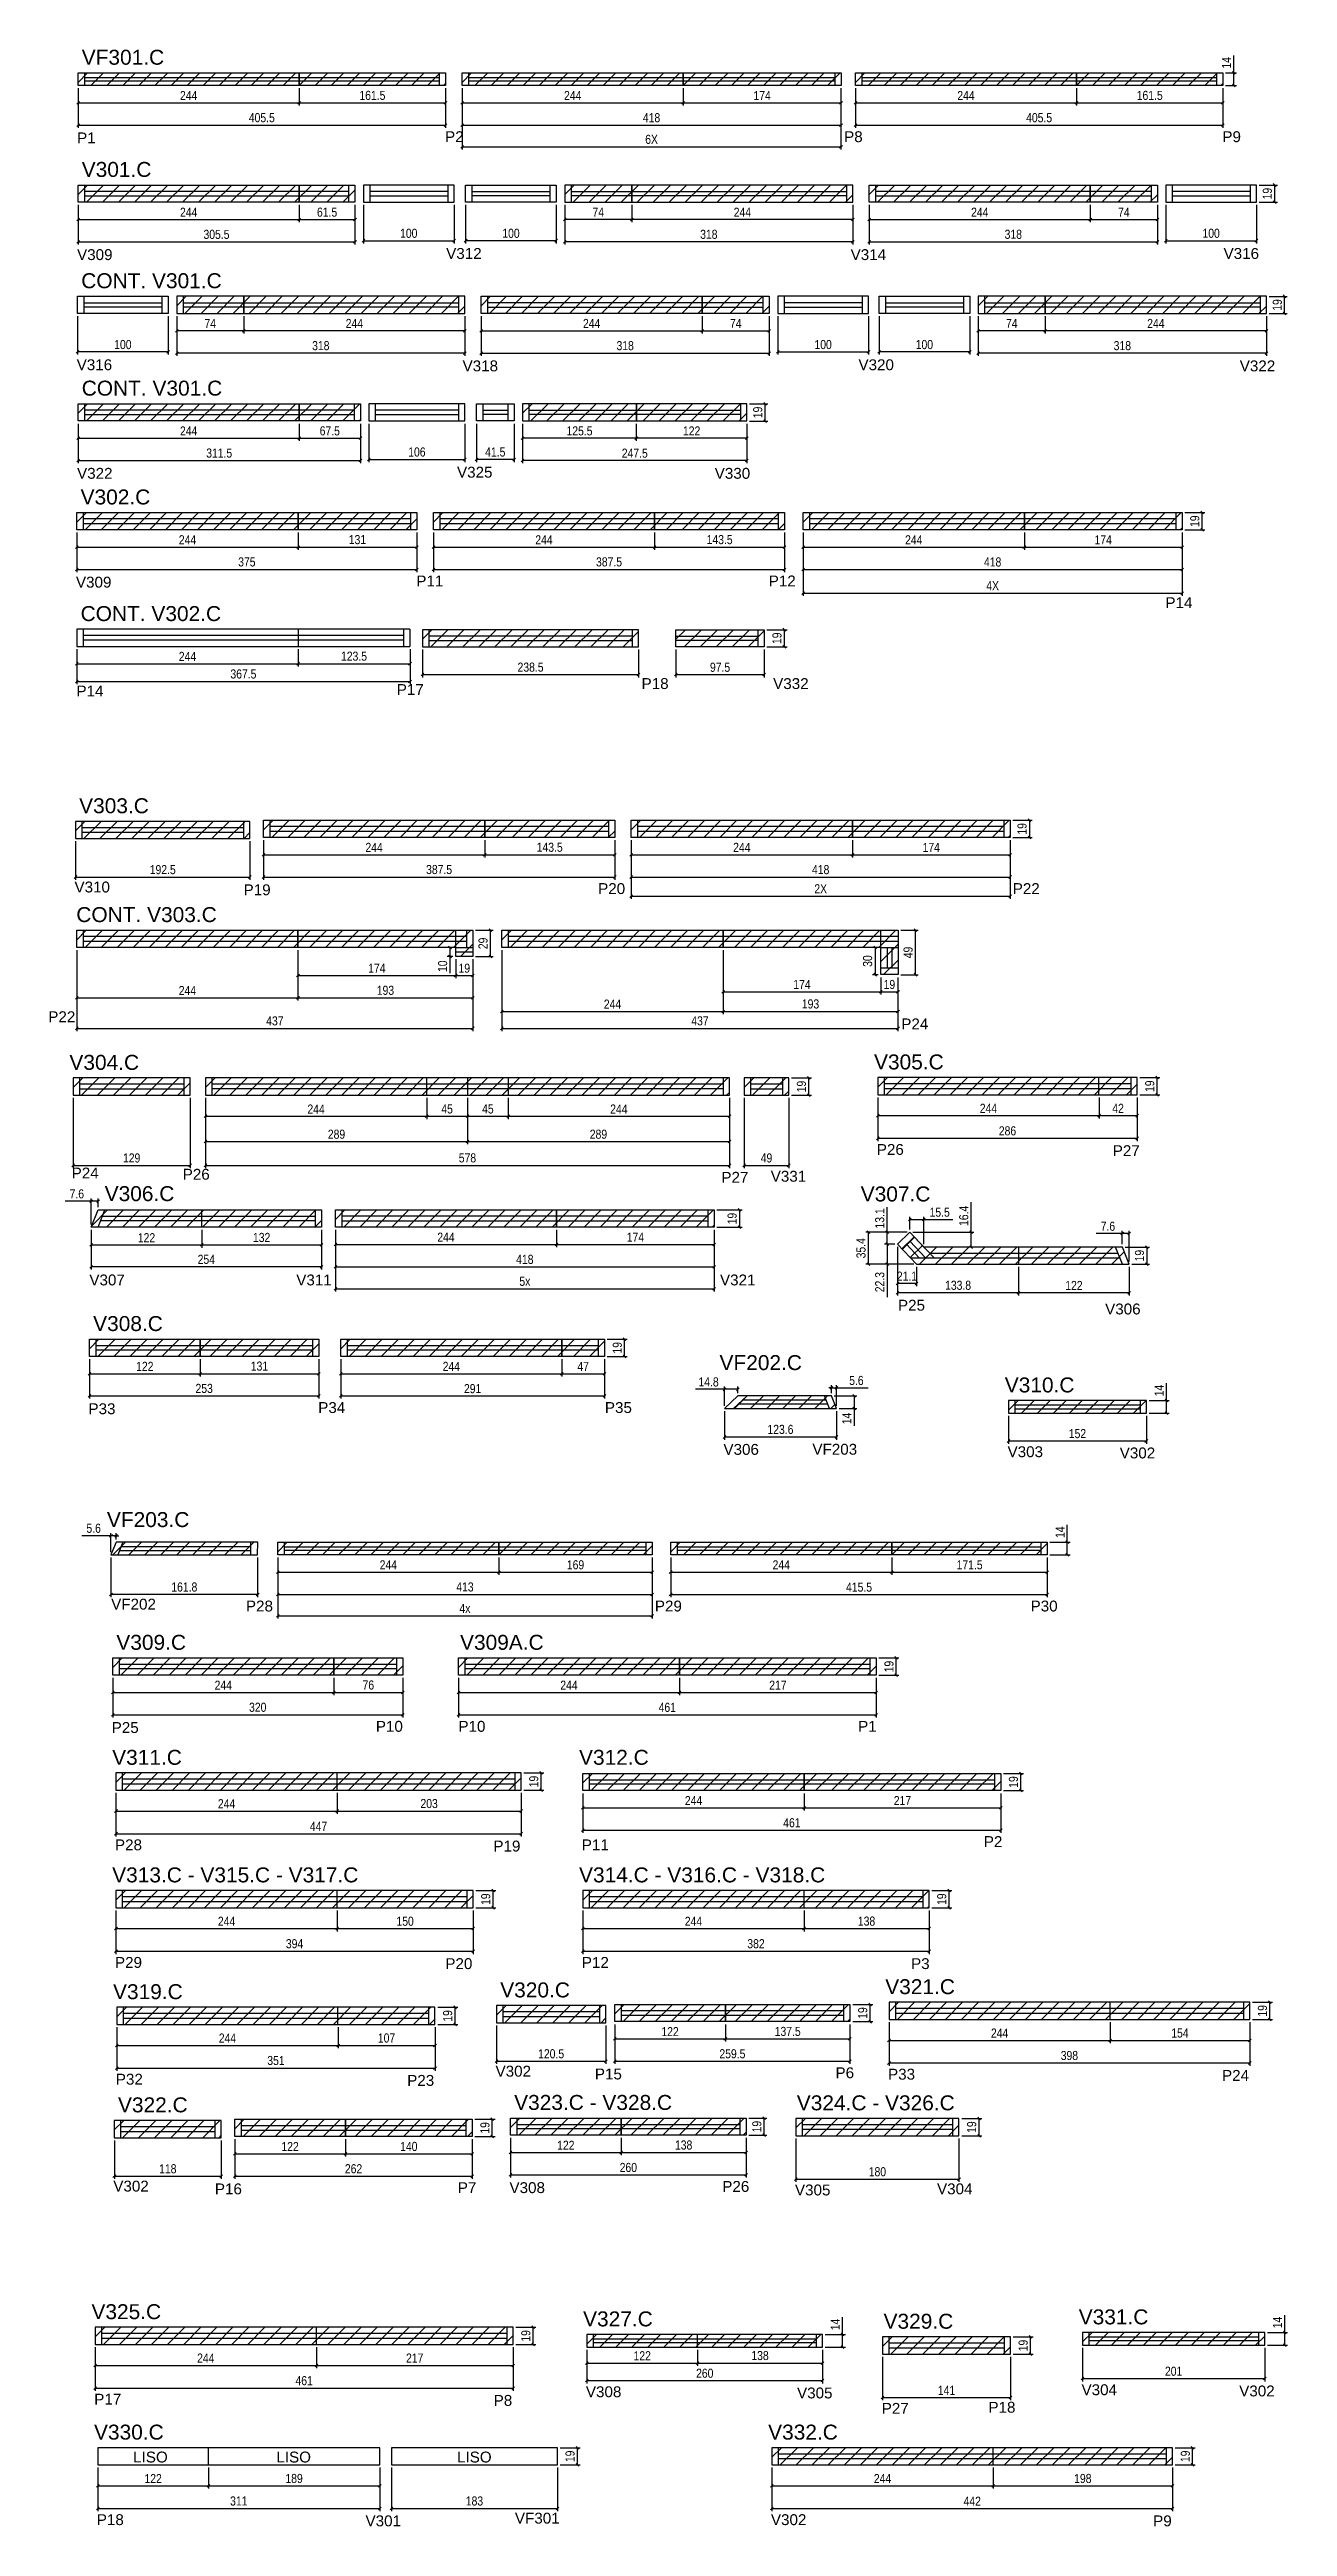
# Model space of a CAD drawing. Header units: millimetres. Extents: x 3391 to 4757, y -286 to 2446.
import ezdxf

# ---------------------------------------------------------------- set-up
doc = ezdxf.new("R2010")
doc.units = ezdxf.units.MM
for name, color, linetype in [('5', 5, 'Continuous'), ('COTA', 241, 'Continuous'), ('NOMENCLATURA', 7, 'Continuous'), ('Painéis', 200, 'Continuous'), ('SARR_2.2x7', 40, 'Continuous'), ('SARR_EDITAR', 141, 'Continuous')]:
    doc.layers.add(name, color=color, linetype=linetype)
doc.layers.add('REAPROVEITAMENTO', color=251, linetype='Continuous', lineweight=9)
doc.styles.add('COTA TECNICA', font='techl___.ttf', dxfattribs={"height": 10})
doc.styles.add('COTA TECNICA-50', font='techl___.ttf', dxfattribs={"height": 10})
doc.styles.get("Standard").update_dxf_attribs({"font": 'arial.ttf'})
doc.dimstyles.new('COTA PAINEL-50', dxfattribs={"dimtxt": 10, "dimasz": 3, "dimexe": 3, "dimexo": 3, "dimgap": 3, "dimtad": 1, "dimdec": 1, "dimzin": 12, "dimdsep": 46, "dimtxsty": 'COTA TECNICA-50', "dimblk1": 'OBLIQUE', "dimblk2": 'OBLIQUE', "dimsah": 1, "dimcen": 0.9, "dimclrd": 4, "dimclre": 4, "dimclrt": 240, "dimadec": 1, "dimazin": 3, "dimtfac": 1, "dimtdec": 1, "dimtmove": 0, "dimatfit": 3, "dimfxl": 1, "dimtolj": 1, "dimtzin": 12, "dimarcsym": 0})
doc.dimstyles.new('PAINEL', dxfattribs={"dimtxt": 10, "dimasz": 3, "dimexe": 3, "dimexo": 3, "dimgap": 3, "dimtad": 1, "dimdec": 1, "dimzin": 12, "dimdsep": 46, "dimtxsty": 'COTA TECNICA', "dimblk1": 'OBLIQUE', "dimblk2": 'OBLIQUE', "dimsah": 1, "dimcen": 0.9, "dimclrd": 4, "dimclre": 4, "dimclrt": 240, "dimadec": 1, "dimazin": 3, "dimtfac": 1, "dimtdec": 1, "dimtmove": 0, "dimatfit": 3, "dimfxl": 1, "dimtolj": 1, "dimtzin": 12, "dimarcsym": 0})

msp = doc.modelspace()

# ---------------------------------------------------------------- texts
at = {"layer": '5', "linetype": 'Continuous'}
for s, rotation, p in [('P1', 359.99996, (3421.26, 2342.26)), ('P2', 359.99996, (3827.26, 2343.58)), ('P8', 359.99996, (4267.53, 2343.58)), ('P9', 359.99996, (4684.84, 2343.58)), ('V309', 359.99996, (3421.26, 2213.53)), ('V312', 359.99996, (3828.48, 2214.79)), ('V314', 0.00004, (4274.74, 2213.53)), ('V316', 0.00004, (4686.19, 2214.79)), ('V316', 359.99996, (3420.84, 2092.06)), ('V320', 0.00004, (4283.37, 2092.06)), ('V318', 0.00004, (3846.59, 2090.8)), ('V322', 0.00004, (4704.06, 2090.8)), ('V322', 359.99996, (3421.26, 1972.31)), ('V325', 359.99996, (3840.48, 1973.57)), ('V330', 0.00004, (4124.78, 1972.31)), ('V309', 359.99996, (3420.03, 1852.29)), ('P11', 359.99996, (3795.54, 1853.61)), ('P12', 359.99996, (4184.36, 1853.61)), ('P14', 359.99996, (4622.02, 1829.64)), ('P18', 359.99996, (4044.1, 1740.43)), ('V332', 359.99996, (4189.24, 1740.43)), ('P14', 359.99996, (3420.59, 1732.27)), ('P17', 359.99996, (3773.98, 1733.84)), ('V310', 359.99996, (3418.41, 1516.08)), ('P19', 359.99996, (3605, 1513)), ('P20', 359.99996, (3996.16, 1514.33)), ('P22', 359.99996, (4453.58, 1514.33)), ('P22', 359.99996, (3389.51, 1373.01)), ('P24', 359.99996, (4330.64, 1365.08)), ('P26', 359.99996, (4303.64, 1226.61)), ('P27', 359.99996, (4563.92, 1225.28)), ('P24', 359.99996, (3415.31, 1200.6)), ('P26', 359.99996, (3537.81, 1199.27)), ('P27', 359.99996, (4132.12, 1195.9)), ('V331', 359.99996, (4186.59, 1197.07)), ('V307', 359.99996, (3434.84, 1082.71)), ('V311', 359.99996, (3663.12, 1082.71)), ('V321', 359.99996, (4130.61, 1082.71)), ('P25', 359.99996, (4326.99, 1054.83)), ('V306', 359.99996, (4555.52, 1050.7)), ('P33', 359.99996, (3433.85, 940.66)), ('P34', 359.99996, (3687.36, 941.98)), ('P35', 359.99996, (4003.62, 941.98)), ('V306', 359.99996, (4134.41, 895.82)), ('VF203', 359.99996, (4232.55, 895.98)), ('V303', 359.99996, (4447.88, 893.25)), ('V302', 359.99996, (4571.62, 891.92)), ('VF202', 359.99996, (3458.89, 725.12)), ('P28', 359.99996, (3607.58, 723.06)), ('P29', 359.99996, (4058.74, 723.06)), ('P30', 359.99996, (4473.29, 723.06)), ('P25', 359.99996, (3459.45, 589.08)), ('P10', 359.99996, (3750.91, 590.4)), ('P10', 359.99996, (3842.01, 590.4)), ('P1', 359.99996, (4282.96, 590.4)), ('P28', 359.99996, (3463.09, 459.68)), ('P19', 359.99996, (3880.57, 458.35)), ('P11', 359.99996, (3978.18, 459.68)), ('P2', 359.99996, (4421.69, 463.29)), ('P29', 359.99996, (3463.09, 330.02)), ('P20', 359.99996, (3827.57, 328.69)), ('P12', 359.99996, (3978.18, 330.02)), ('P3', 359.99996, (4341.39, 328.69)), ('V302', 359.99996, (3882.98, 210.06)), ('P15', 359.99996, (3992.57, 206.99)), ('P6', 359.99996, (4258.06, 208.31)), ('P33', 359.99996, (4316, 206.75)), ('P32', 359.99996, (3464.04, 201.22)), ('P23', 359.99996, (3785.51, 199.89)), ('P24', 359.99996, (4684.48, 205.41)), ('V302', 359.99996, (3461.24, 83.31)), ('P16', 359.99996, (3573.32, 80.24)), ('P7', 359.99996, (3841.32, 81.57)), ('V308', 359.99996, (3898.34, 81.63)), ('P26', 359.99996, (4133.11, 82.95)), ('V305', 359.99996, (4213.31, 79.07)), ('V304', 359.99996, (4370.05, 80.3)), ('V308', 359.99996, (3982.66, -143.49)), ('V305', 359.99996, (4215.61, -144.82)), ('V304', 359.99996, (4529.48, -141.27)), ('V302', 359.99996, (4703.43, -142.6)), ('P17', 359.99996, (3440.22, -151.69)), ('P8', 359.99996, (3880.9, -153.03)), ('P27', 359.99996, (4309.03, -161.82)), ('P18', 359.99996, (4426.77, -160.6)), ('P18', 359.99996, (3443.05, -284.55)), ('VF301', 359.99996, (3904.34, -282.88)), ('V302', 359.99996, (4186.81, -284.55)), ('V301', 359.99996, (3739.52, -285.88)), ('P9', 359.99996, (4608.49, -285.88))]:
    msp.add_text(s, height=12, rotation=rotation, dxfattribs=at).set_placement(p)
at = {"layer": 'NOMENCLATURA', "linetype": 'Continuous'}
for s, height, p in [('VF301.C', 16.5, (3426.42, 2428.97)), ('V301.C', 16.5, (3426.42, 2305.24)), ('CONT. V301.C', 16.5, (3425.88, 2182.51)), ('CONT. V301.C', 16.5, (3426.42, 2064.02)), ('V302.C', 16.5, (3425.2, 1944)), ('CONT. V302.C', 16.5, (3425.2, 1815.39)), ('V303.C', 16.5, (3423.58, 1603.45)), ('CONT. V303.C', 16.5, (3420.44, 1483.4)), ('V304.C', 16.5, (3412.85, 1320.44)), ('V305.C', 16.5, (4300.57, 1320.9)), ('V306.C', 16.5, (3451.74, 1175.67)), ('V307.C', 16.5, (4285.88, 1175.3)), ('V308.C', 16.5, (3439.02, 1032.36)), ('VF202.C', 16.5, (4130.09, 989.31)), ('V310.C', 16.5, (4444.81, 964.66)), ('VF203.C', 16.5, (3454.21, 816.16)), ('V309.C', 16.5, (3464.62, 680.79)), ('V309A.C', 16.5, (3843.83, 680.79)), ('V311.C', 16.5, (3460.02, 553.97)), ('V312.C', 16.5, (3975.11, 553.97)), ('V313.C - V315.C - V317.C', 16.5, (3460.02, 424.31)), ('V314.C - V316.C - V318.C', 16.5, (3975.11, 424.31)), ('V319.C', 16.5, (3460.97, 295.51)), ('V320.C', 16.5, (3888.15, 297.44)), ('V321.C', 16.5, (4312.93, 301.03)), ('V322.C', 16.5, (3466.41, 170.69)), ('V323.C - V328.C', 16.5, (3903.51, 173.34)), ('V324.C - V326.C', 16.5, (4215.35, 172.91)), ('V325.C', 16.5, (3437.15, -57.41)), ('V327.C', 16.5, (3979.58, -65.36)), ('V329.C', 16.5, (4311.07, -67.98)), ('V331.C', 16.5, (4526.4, -63.14)), ('V330.C', 16.5, (3439.98, -190.26)), ('V332.C', 16.5, (4183.74, -190.26)), ('LISO', 12, (3483.16, -215.49)), ('LISO', 12, (3641.17, -215.49)), ('LISO', 12, (3840.48, -215.49))]:
    msp.add_text(s, height=height, dxfattribs=at).set_placement(p)

# ---------------------------------------------------------------- blocks, each defined once
blk = doc.blocks.new('_Oblique')
at = {"color": 0, "linetype": 'ByBlock', "lineweight": -2}
blk.add_line((-0.5, -0.5), (0.5, 0.5), dxfattribs=at)
blk = doc.blocks.new('*D64')
at = {"layer": 'COTA', "color": 4, "linetype": 'ByBlock', "lineweight": -2, "transparency": 16777216}
for p, q in [((3417, 1289.5), (3417, 1212.1)), ((3546, 1289.5), (3546, 1212.1)), ((3417, 1215.1), (3546, 1215.1))]:
    blk.add_line(p, q, dxfattribs=at)
at = {"layer": 'Defpoints', "color": 0, "linetype": 'ByBlock', "transparency": 16777216}
for p in [(3417, 1292.5), (3546, 1292.5), (3546, 1215.1)]:
    blk.add_point(p, dxfattribs=at)
at = {"layer": 'COTA', "color": 4, "linetype": 'ByBlock', "lineweight": -2, "transparency": 16777216, "xscale": 3, "yscale": 3, "zscale": 3, "rotation": 180}
blk.add_blockref('_Oblique', (3417, 1215.1), dxfattribs=at)
at = {"layer": 'COTA', "color": 4, "linetype": 'ByBlock', "lineweight": -2, "transparency": 16777216, "xscale": 3, "yscale": 3, "zscale": 3}
blk.add_blockref('_Oblique', (3546, 1215.1), dxfattribs=at)
at = {"layer": 'COTA', "color": 240, "linetype": 'ByBlock', "transparency": 16777216, "insert": (3481.5, 1223.2), "char_height": 10, "attachment_point": 5, "style": 'COTA TECNICA-50'}
blk.add_mtext('\\A1;129', dxfattribs=at)
blk = doc.blocks.new('*D65')
at = {"layer": 'COTA', "color": 4, "linetype": 'ByBlock', "lineweight": -2, "transparency": 16777216}
for p, q in [((3563, 1289.5), (3563, 1212.1)), ((4141, 1289.5), (4141, 1212.1)), ((3563, 1215.1), (4141, 1215.1))]:
    blk.add_line(p, q, dxfattribs=at)
at = {"layer": 'Defpoints', "color": 0, "linetype": 'ByBlock', "transparency": 16777216}
for p in [(3563, 1292.5), (4141, 1292.5), (4141, 1215.1)]:
    blk.add_point(p, dxfattribs=at)
at = {"layer": 'COTA', "color": 4, "linetype": 'ByBlock', "lineweight": -2, "transparency": 16777216, "xscale": 3, "yscale": 3, "zscale": 3, "rotation": 180}
blk.add_blockref('_Oblique', (3563, 1215.1), dxfattribs=at)
at = {"layer": 'COTA', "color": 4, "linetype": 'ByBlock', "lineweight": -2, "transparency": 16777216, "xscale": 3, "yscale": 3, "zscale": 3}
blk.add_blockref('_Oblique', (4141, 1215.1), dxfattribs=at)
at = {"layer": 'COTA', "color": 240, "linetype": 'ByBlock', "transparency": 16777216, "insert": (3852, 1223.3), "char_height": 10, "attachment_point": 5, "style": 'COTA TECNICA-50'}
blk.add_mtext('\\A1;578', dxfattribs=at)
blk = doc.blocks.new('*D184')
at = {"layer": 'COTA', "color": 4, "linetype": 'ByBlock', "lineweight": -2, "transparency": 16777216}
for p, q in [((3563, 1289.5), (3563, 1266.2)), ((3807, 1289.5), (3807, 1266.2)), ((3563, 1269.2), (3807, 1269.2))]:
    blk.add_line(p, q, dxfattribs=at)
at = {"layer": 'Defpoints', "color": 0, "linetype": 'ByBlock', "transparency": 16777216}
for p in [(3563, 1292.5), (3807, 1292.5), (3807, 1269.2)]:
    blk.add_point(p, dxfattribs=at)
at = {"layer": 'COTA', "color": 4, "linetype": 'ByBlock', "lineweight": -2, "transparency": 16777216, "xscale": 3, "yscale": 3, "zscale": 3, "rotation": 180}
blk.add_blockref('_Oblique', (3563, 1269.2), dxfattribs=at)
at = {"layer": 'COTA', "color": 4, "linetype": 'ByBlock', "lineweight": -2, "transparency": 16777216, "xscale": 3, "yscale": 3, "zscale": 3}
blk.add_blockref('_Oblique', (3807, 1269.2), dxfattribs=at)
at = {"layer": 'COTA', "color": 240, "linetype": 'ByBlock', "transparency": 16777216, "insert": (3685, 1277.2), "char_height": 10, "attachment_point": 5, "style": 'COTA TECNICA-50'}
blk.add_mtext('\\A1;244', dxfattribs=at)
blk = doc.blocks.new('*D66')
at = {"layer": 'COTA', "color": 4, "linetype": 'ByBlock', "lineweight": -2, "transparency": 16777216}
for p, q in [((3807, 1289.5), (3807, 1266.2)), ((3852, 1289.5), (3852, 1266.2)), ((3807, 1269.2), (3852, 1269.2))]:
    blk.add_line(p, q, dxfattribs=at)
at = {"layer": 'Defpoints', "color": 0, "linetype": 'ByBlock', "transparency": 16777216}
for p in [(3807, 1292.5), (3852, 1292.5), (3852, 1269.2)]:
    blk.add_point(p, dxfattribs=at)
at = {"layer": 'COTA', "color": 4, "linetype": 'ByBlock', "lineweight": -2, "transparency": 16777216, "xscale": 3, "yscale": 3, "zscale": 3, "rotation": 180}
blk.add_blockref('_Oblique', (3807, 1269.2), dxfattribs=at)
at = {"layer": 'COTA', "color": 4, "linetype": 'ByBlock', "lineweight": -2, "transparency": 16777216, "xscale": 3, "yscale": 3, "zscale": 3}
blk.add_blockref('_Oblique', (3852, 1269.2), dxfattribs=at)
at = {"layer": 'COTA', "color": 240, "linetype": 'ByBlock', "transparency": 16777216, "insert": (3829.5, 1277.3), "char_height": 10, "attachment_point": 5, "style": 'COTA TECNICA-50'}
blk.add_mtext('\\A1;45', dxfattribs=at)
blk = doc.blocks.new('*D67')
at = {"layer": 'COTA', "color": 4, "linetype": 'ByBlock', "lineweight": -2, "transparency": 16777216}
for p, q in [((3897, 1289.5), (3897, 1266.2)), ((4141, 1289.5), (4141, 1266.2)), ((3897, 1269.2), (4141, 1269.2))]:
    blk.add_line(p, q, dxfattribs=at)
at = {"layer": 'Defpoints', "color": 0, "linetype": 'ByBlock', "transparency": 16777216}
for p in [(3897, 1292.5), (4141, 1292.5), (4141, 1269.2)]:
    blk.add_point(p, dxfattribs=at)
at = {"layer": 'COTA', "color": 4, "linetype": 'ByBlock', "lineweight": -2, "transparency": 16777216, "xscale": 3, "yscale": 3, "zscale": 3, "rotation": 180}
blk.add_blockref('_Oblique', (3897, 1269.2), dxfattribs=at)
at = {"layer": 'COTA', "color": 4, "linetype": 'ByBlock', "lineweight": -2, "transparency": 16777216, "xscale": 3, "yscale": 3, "zscale": 3}
blk.add_blockref('_Oblique', (4141, 1269.2), dxfattribs=at)
at = {"layer": 'COTA', "color": 240, "linetype": 'ByBlock', "transparency": 16777216, "insert": (4019, 1277.2), "char_height": 10, "attachment_point": 5, "style": 'COTA TECNICA-50'}
blk.add_mtext('\\A1;244', dxfattribs=at)
blk = doc.blocks.new('*D68')
at = {"layer": 'COTA', "color": 4, "linetype": 'ByBlock', "lineweight": -2, "transparency": 16777216}
for p, q in [((4157.4, 1289.5), (4157.4, 1212.1)), ((4206.4, 1289.5), (4206.4, 1212.1)), ((4157.4, 1215.1), (4206.4, 1215.1))]:
    blk.add_line(p, q, dxfattribs=at)
at = {"layer": 'Defpoints', "color": 0, "linetype": 'ByBlock', "transparency": 16777216}
for p in [(4157.4, 1292.5), (4206.4, 1292.5), (4206.4, 1215.1)]:
    blk.add_point(p, dxfattribs=at)
at = {"layer": 'COTA', "color": 4, "linetype": 'ByBlock', "lineweight": -2, "transparency": 16777216, "xscale": 3, "yscale": 3, "zscale": 3, "rotation": 180}
blk.add_blockref('_Oblique', (4157.4, 1215.1), dxfattribs=at)
at = {"layer": 'COTA', "color": 4, "linetype": 'ByBlock', "lineweight": -2, "transparency": 16777216, "xscale": 3, "yscale": 3, "zscale": 3}
blk.add_blockref('_Oblique', (4206.4, 1215.1), dxfattribs=at)
at = {"layer": 'COTA', "color": 240, "linetype": 'ByBlock', "transparency": 16777216, "insert": (4181.9, 1223.2), "char_height": 10, "attachment_point": 5, "style": 'COTA TECNICA-50'}
blk.add_mtext('\\A1;49', dxfattribs=at)
blk = doc.blocks.new('*D69')
at = {"layer": 'COTA', "color": 4, "lineweight": -2, "transparency": 16777216}
for p, q in [((4209.4, 1311.5), (4231.5, 1311.5)), ((4228.5, 1292.5), (4228.5, 1311.5)), ((4209.4, 1292.5), (4231.5, 1292.5))]:
    blk.add_line(p, q, dxfattribs=at)
at = {"layer": 'Defpoints', "color": 0, "transparency": 16777216}
for p in [(4206.4, 1311.5), (4228.5, 1311.5), (4206.4, 1292.5)]:
    blk.add_point(p, dxfattribs=at)
at = {"layer": 'COTA', "color": 4, "lineweight": -2, "transparency": 16777216, "xscale": 3, "yscale": 3, "zscale": 3}
for p, rotation in [((4228.5, 1311.5), 90), ((4228.5, 1292.5), 270)]:
    blk.add_blockref('_Oblique', p, dxfattribs=dict(at, rotation=rotation))
at = {"layer": 'COTA', "color": 240, "transparency": 16777216, "insert": (4220.5, 1302), "char_height": 10, "attachment_point": 5, "rotation": 90, "style": 'COTA TECNICA'}
blk.add_mtext('\\A1;19', dxfattribs=at)
blk = doc.blocks.new('*D70')
at = {"layer": 'COTA', "color": 4, "linetype": 'ByBlock', "lineweight": -2, "transparency": 16777216}
for p, q in [((4304.8, 1289.9), (4304.8, 1241.9)), ((4590.8, 1289.9), (4590.8, 1241.9)), ((4304.8, 1244.9), (4590.8, 1244.9))]:
    blk.add_line(p, q, dxfattribs=at)
at = {"layer": 'Defpoints', "color": 0, "linetype": 'ByBlock', "transparency": 16777216}
for p in [(4304.8, 1292.9), (4590.8, 1292.9), (4590.8, 1244.9)]:
    blk.add_point(p, dxfattribs=at)
at = {"layer": 'COTA', "color": 4, "linetype": 'ByBlock', "lineweight": -2, "transparency": 16777216, "xscale": 3, "yscale": 3, "zscale": 3, "rotation": 180}
blk.add_blockref('_Oblique', (4304.8, 1244.9), dxfattribs=at)
at = {"layer": 'COTA', "color": 4, "linetype": 'ByBlock', "lineweight": -2, "transparency": 16777216, "xscale": 3, "yscale": 3, "zscale": 3}
blk.add_blockref('_Oblique', (4590.8, 1244.9), dxfattribs=at)
at = {"layer": 'COTA', "color": 240, "linetype": 'ByBlock', "transparency": 16777216, "insert": (4447.8, 1253.1), "char_height": 10, "attachment_point": 5, "style": 'COTA TECNICA-50'}
blk.add_mtext('\\A1;286', dxfattribs=at)
blk = doc.blocks.new('*D71')
at = {"layer": 'COTA', "color": 4, "lineweight": -2, "transparency": 16777216}
for p, q in [((4593.8, 1311.9), (4615.9, 1311.9)), ((4612.9, 1292.9), (4612.9, 1311.9)), ((4593.8, 1292.9), (4615.9, 1292.9))]:
    blk.add_line(p, q, dxfattribs=at)
at = {"layer": 'Defpoints', "color": 0, "transparency": 16777216}
for p in [(4590.8, 1311.9), (4612.9, 1311.9), (4590.8, 1292.9)]:
    blk.add_point(p, dxfattribs=at)
at = {"layer": 'COTA', "color": 4, "lineweight": -2, "transparency": 16777216, "xscale": 3, "yscale": 3, "zscale": 3}
for p, rotation in [((4612.9, 1311.9), 90), ((4612.9, 1292.9), 270)]:
    blk.add_blockref('_Oblique', p, dxfattribs=dict(at, rotation=rotation))
at = {"layer": 'COTA', "color": 240, "transparency": 16777216, "insert": (4604.8, 1302.4), "char_height": 10, "attachment_point": 5, "rotation": 90, "style": 'COTA TECNICA'}
blk.add_mtext('\\A1;19', dxfattribs=at)
blk = doc.blocks.new('*D72')
at = {"layer": 'Defpoints', "color": 0, "transparency": 16777216}
for p in [(4304.8, 1292.9), (4548.8, 1292.9), (4548.8, 1269.9)]:
    blk.add_point(p, dxfattribs=at)
at = {"layer": 'Painéis', "color": 4, "lineweight": -2, "transparency": 16777216}
for p, q in [((4304.8, 1289.9), (4304.8, 1266.9)), ((4548.8, 1289.9), (4548.8, 1266.9)), ((4304.8, 1269.9), (4548.8, 1269.9))]:
    blk.add_line(p, q, dxfattribs=at)
at = {"layer": 'Painéis', "color": 4, "lineweight": -2, "transparency": 16777216, "xscale": 3, "yscale": 3, "zscale": 3, "rotation": 180}
blk.add_blockref('_Oblique', (4304.8, 1269.9), dxfattribs=at)
at = {"layer": 'Painéis', "color": 4, "lineweight": -2, "transparency": 16777216, "xscale": 3, "yscale": 3, "zscale": 3}
blk.add_blockref('_Oblique', (4548.8, 1269.9), dxfattribs=at)
at = {"layer": 'Painéis', "color": 240, "transparency": 16777216, "insert": (4426.8, 1278), "char_height": 10, "attachment_point": 5, "style": 'COTA TECNICA'}
blk.add_mtext('\\A1;244', dxfattribs=at)
blk = doc.blocks.new('*D185')
at = {"layer": 'Defpoints', "color": 0, "transparency": 16777216}
for p in [(4548.8, 1292.9), (4590.8, 1292.9), (4590.8, 1269.9)]:
    blk.add_point(p, dxfattribs=at)
at = {"layer": 'Painéis', "color": 4, "lineweight": -2, "transparency": 16777216}
for p, q in [((4548.8, 1289.9), (4548.8, 1266.9)), ((4590.8, 1289.9), (4590.8, 1266.9)), ((4548.8, 1269.9), (4590.8, 1269.9))]:
    blk.add_line(p, q, dxfattribs=at)
at = {"layer": 'Painéis', "color": 4, "lineweight": -2, "transparency": 16777216, "xscale": 3, "yscale": 3, "zscale": 3, "rotation": 180}
blk.add_blockref('_Oblique', (4548.8, 1269.9), dxfattribs=at)
at = {"layer": 'Painéis', "color": 4, "lineweight": -2, "transparency": 16777216, "xscale": 3, "yscale": 3, "zscale": 3}
blk.add_blockref('_Oblique', (4590.8, 1269.9), dxfattribs=at)
at = {"layer": 'Painéis', "color": 240, "transparency": 16777216, "insert": (4569.8, 1278), "char_height": 10, "attachment_point": 5, "style": 'COTA TECNICA'}
blk.add_mtext('\\A1;42', dxfattribs=at)
blk = doc.blocks.new('*D73')
at = {"layer": 'Defpoints', "color": 0, "transparency": 16777216}
for p in [(4460.1, 1106), (4582.1, 1106), (4460.1, 1074.5)]:
    blk.add_point(p, dxfattribs=at)
at = {"layer": 'Painéis', "color": 4, "lineweight": -2, "transparency": 16777216}
for p, q in [((4460.1, 1103), (4460.1, 1071.5)), ((4582.1, 1103), (4582.1, 1071.5)), ((4582.1, 1074.5), (4460.1, 1074.5))]:
    blk.add_line(p, q, dxfattribs=at)
at = {"layer": 'Painéis', "color": 4, "lineweight": -2, "transparency": 16777216, "xscale": 3, "yscale": 3, "zscale": 3, "rotation": 180}
blk.add_blockref('_Oblique', (4460.1, 1074.5), dxfattribs=at)
at = {"layer": 'Painéis', "color": 4, "lineweight": -2, "transparency": 16777216, "xscale": 3, "yscale": 3, "zscale": 3}
blk.add_blockref('_Oblique', (4582.1, 1074.5), dxfattribs=at)
at = {"layer": 'Painéis', "color": 240, "transparency": 16777216, "insert": (4521.1, 1082.6), "char_height": 10, "attachment_point": 5, "style": 'COTA TECNICA'}
blk.add_mtext('\\A1;122', dxfattribs=at)
blk = doc.blocks.new('*D74')
at = {"layer": 'Defpoints', "color": 0, "transparency": 16777216}
for p in [(4326.4, 1128.3), (4460.1, 1106), (4326.4, 1074.5)]:
    blk.add_point(p, dxfattribs=at)
at = {"layer": 'Painéis', "color": 4, "lineweight": -2, "transparency": 16777216}
for p, q in [((4326.4, 1125.3), (4326.4, 1071.5)), ((4460.1, 1103), (4460.1, 1071.5)), ((4460.1, 1074.5), (4326.4, 1074.5))]:
    blk.add_line(p, q, dxfattribs=at)
at = {"layer": 'Painéis', "color": 4, "lineweight": -2, "transparency": 16777216, "xscale": 3, "yscale": 3, "zscale": 3, "rotation": 180}
blk.add_blockref('_Oblique', (4326.4, 1074.5), dxfattribs=at)
at = {"layer": 'Painéis', "color": 4, "lineweight": -2, "transparency": 16777216, "xscale": 3, "yscale": 3, "zscale": 3}
blk.add_blockref('_Oblique', (4460.1, 1074.5), dxfattribs=at)
at = {"layer": 'Painéis', "color": 240, "transparency": 16777216, "insert": (4393.3, 1082.8), "char_height": 10, "attachment_point": 5, "style": 'COTA TECNICA'}
blk.add_mtext('\\A1;133.8', dxfattribs=at)
blk = doc.blocks.new('*D75')
at = {"layer": 'Defpoints', "color": 0, "transparency": 16777216}
for p in [(4326.4, 1128.3), (4347.5, 1106), (4326.4, 1084.9)]:
    blk.add_point(p, dxfattribs=at)
at = {"layer": 'Painéis', "color": 4, "lineweight": -2, "transparency": 16777216}
for p, q in [((4326.4, 1125.3), (4326.4, 1081.9)), ((4347.5, 1103), (4347.5, 1081.9)), ((4347.5, 1084.9), (4326.4, 1084.9))]:
    blk.add_line(p, q, dxfattribs=at)
at = {"layer": 'Painéis', "color": 4, "lineweight": -2, "transparency": 16777216, "xscale": 3, "yscale": 3, "zscale": 3, "rotation": 180}
blk.add_blockref('_Oblique', (4326.4, 1084.9), dxfattribs=at)
at = {"layer": 'Painéis', "color": 4, "lineweight": -2, "transparency": 16777216, "xscale": 3, "yscale": 3, "zscale": 3}
blk.add_blockref('_Oblique', (4347.5, 1084.9), dxfattribs=at)
at = {"layer": 'Painéis', "color": 240, "transparency": 16777216, "insert": (4336.9, 1092.9), "char_height": 10, "attachment_point": 5, "style": 'COTA TECNICA'}
blk.add_mtext('\\A1;21.1', dxfattribs=at)
blk = doc.blocks.new('*D76')
at = {"layer": 'Defpoints', "color": 0, "transparency": 16777216}
for p in [(4355.6, 1155.3), (4340.2, 1141.3), (4355.6, 1125)]:
    blk.add_point(p, dxfattribs=at)
at = {"layer": 'Painéis', "color": 4, "lineweight": -2, "transparency": 16777216}
for p, q in [((4340.2, 1144.3), (4340.2, 1158.3)), ((4340.2, 1155.3), (4355.6, 1155.3)), ((4355.6, 1128), (4355.6, 1158.3)), ((4355.6, 1155.3), (4387.4, 1155.3))]:
    blk.add_line(p, q, dxfattribs=at)
at = {"layer": 'Painéis', "color": 4, "lineweight": -2, "transparency": 16777216, "xscale": 3, "yscale": 3, "zscale": 3, "rotation": 180}
blk.add_blockref('_Oblique', (4340.2, 1155.3), dxfattribs=at)
at = {"layer": 'Painéis', "color": 4, "lineweight": -2, "transparency": 16777216, "xscale": 3, "yscale": 3, "zscale": 3}
blk.add_blockref('_Oblique', (4355.6, 1155.3), dxfattribs=at)
at = {"layer": 'Painéis', "color": 240, "transparency": 16777216, "insert": (4373, 1163.4), "char_height": 10, "attachment_point": 5, "style": 'COTA TECNICA'}
blk.add_mtext('\\A1;15.5', dxfattribs=at)
blk = doc.blocks.new('*D77')
at = {"layer": 'Defpoints', "color": 0, "transparency": 16777216}
for p in [(4340.2, 1141.3), (4407.7, 1141.3), (4407.7, 1125)]:
    blk.add_point(p, dxfattribs=at)
at = {"layer": 'Painéis', "color": 4, "lineweight": -2, "transparency": 16777216}
for p, q in [((4407.7, 1141.3), (4407.7, 1174.4)), ((4343.2, 1141.3), (4410.7, 1141.3)), ((4407.7, 1125), (4407.7, 1141.3))]:
    blk.add_line(p, q, dxfattribs=at)
at = {"layer": 'Painéis', "color": 4, "lineweight": -2, "transparency": 16777216, "xscale": 3, "yscale": 3, "zscale": 3}
for p, rotation in [((4407.7, 1141.3), 90), ((4407.7, 1125), 270)]:
    blk.add_blockref('_Oblique', p, dxfattribs=dict(at, rotation=rotation))
at = {"layer": 'Painéis', "color": 240, "transparency": 16777216, "insert": (4399.6, 1159.4), "char_height": 10, "attachment_point": 5, "rotation": 90, "style": 'COTA TECNICA'}
blk.add_mtext('\\A1;16.4', dxfattribs=at)
blk = doc.blocks.new('*D78')
at = {"layer": 'Defpoints', "color": 0, "transparency": 16777216}
for p in [(4294.4, 1141.3), (4340.2, 1141.3), (4347.5, 1106)]:
    blk.add_point(p, dxfattribs=at)
at = {"layer": 'Painéis', "color": 4, "lineweight": -2, "transparency": 16777216}
for p, q in [((4337.2, 1141.3), (4291.4, 1141.3)), ((4294.4, 1106), (4294.4, 1141.3)), ((4344.5, 1106), (4291.4, 1106))]:
    blk.add_line(p, q, dxfattribs=at)
at = {"layer": 'Painéis', "color": 4, "lineweight": -2, "transparency": 16777216, "xscale": 3, "yscale": 3, "zscale": 3}
for p, rotation in [((4294.4, 1141.3), 90), ((4294.4, 1106), 270)]:
    blk.add_blockref('_Oblique', p, dxfattribs=dict(at, rotation=rotation))
at = {"layer": 'Painéis', "color": 240, "transparency": 16777216, "insert": (4286.2, 1123.7), "char_height": 10, "attachment_point": 5, "rotation": 90, "style": 'COTA TECNICA'}
blk.add_mtext('\\A1;35.4', dxfattribs=at)
blk = doc.blocks.new('*D79')
at = {"layer": 'Defpoints', "color": 0, "transparency": 16777216}
for p in [(4326.4, 1128.3), (4315.1, 1106), (4347.5, 1106)]:
    blk.add_point(p, dxfattribs=at)
at = {"layer": 'Painéis', "color": 4, "lineweight": -2, "transparency": 16777216}
for p, q in [((4323.4, 1128.3), (4312.1, 1128.3)), ((4315.1, 1128.3), (4315.1, 1106)), ((4344.5, 1106), (4312.1, 1106)), ((4315.1, 1106), (4315.1, 1069.6))]:
    blk.add_line(p, q, dxfattribs=at)
at = {"layer": 'Painéis', "color": 4, "lineweight": -2, "transparency": 16777216, "xscale": 3, "yscale": 3, "zscale": 3}
for p, rotation in [((4315.1, 1128.3), 90), ((4315.1, 1106), 270)]:
    blk.add_blockref('_Oblique', p, dxfattribs=dict(at, rotation=rotation))
at = {"layer": 'Painéis', "color": 240, "transparency": 16777216, "insert": (4306.9, 1086.3), "char_height": 10, "attachment_point": 5, "rotation": 90, "style": 'COTA TECNICA'}
blk.add_mtext('\\A1;22.3', dxfattribs=at)
blk = doc.blocks.new('*D80')
at = {"layer": 'Defpoints', "color": 0, "transparency": 16777216}
for p in [(4315.1, 1141.3), (4326.4, 1128.3), (4340.2, 1141.3)]:
    blk.add_point(p, dxfattribs=at)
at = {"layer": 'Painéis', "color": 4, "lineweight": -2, "transparency": 16777216}
for p, q in [((4315.1, 1141.3), (4315.1, 1168.8)), ((4337.2, 1141.3), (4312.1, 1141.3)), ((4323.4, 1128.3), (4312.1, 1128.3)), ((4315.1, 1128.3), (4315.1, 1141.3))]:
    blk.add_line(p, q, dxfattribs=at)
at = {"layer": 'Painéis', "color": 4, "lineweight": -2, "transparency": 16777216, "xscale": 3, "yscale": 3, "zscale": 3}
for p, rotation in [((4315.1, 1141.3), 90), ((4315.1, 1128.3), 270)]:
    blk.add_blockref('_Oblique', p, dxfattribs=dict(at, rotation=rotation))
at = {"layer": 'Painéis', "color": 240, "transparency": 16777216, "insert": (4306.9, 1156.6), "char_height": 10, "attachment_point": 5, "rotation": 90, "style": 'COTA TECNICA'}
blk.add_mtext('\\A1;13.1', dxfattribs=at)
blk = doc.blocks.new('*D81')
at = {"layer": 'Defpoints', "color": 0, "transparency": 16777216}
for p in [(4574.5, 1125), (4582.1, 1106), (4601.6, 1106)]:
    blk.add_point(p, dxfattribs=at)
at = {"layer": 'Painéis', "color": 4, "lineweight": -2, "transparency": 16777216}
for p, q in [((4577.5, 1125), (4604.6, 1125)), ((4601.6, 1125), (4601.6, 1106)), ((4585.1, 1106), (4604.6, 1106))]:
    blk.add_line(p, q, dxfattribs=at)
at = {"layer": 'Painéis', "color": 4, "lineweight": -2, "transparency": 16777216, "xscale": 3, "yscale": 3, "zscale": 3}
for p, rotation in [((4601.6, 1125), 90), ((4601.6, 1106), 270)]:
    blk.add_blockref('_Oblique', p, dxfattribs=dict(at, rotation=rotation))
at = {"layer": 'Painéis', "color": 240, "transparency": 16777216, "insert": (4593.5, 1115.5), "char_height": 10, "attachment_point": 5, "rotation": 90, "style": 'COTA TECNICA'}
blk.add_mtext('\\A1;19', dxfattribs=at)
blk = doc.blocks.new('*D82')
at = {"layer": 'Defpoints', "color": 0, "transparency": 16777216}
for p in [(4574.5, 1139.8), (4574.5, 1125), (4582.1, 1106)]:
    blk.add_point(p, dxfattribs=at)
at = {"layer": 'Painéis', "color": 4, "lineweight": -2, "transparency": 16777216}
for p, q in [((4574.5, 1139.8), (4545.7, 1139.8)), ((4574.5, 1128), (4574.5, 1142.8)), ((4582.1, 1139.8), (4574.5, 1139.8)), ((4582.1, 1109), (4582.1, 1142.8))]:
    blk.add_line(p, q, dxfattribs=at)
at = {"layer": 'Painéis', "color": 4, "lineweight": -2, "transparency": 16777216, "xscale": 3, "yscale": 3, "zscale": 3, "rotation": 180}
blk.add_blockref('_Oblique', (4574.5, 1139.8), dxfattribs=at)
at = {"layer": 'Painéis', "color": 4, "lineweight": -2, "transparency": 16777216, "xscale": 3, "yscale": 3, "zscale": 3}
blk.add_blockref('_Oblique', (4582.1, 1139.8), dxfattribs=at)
at = {"layer": 'Painéis', "color": 240, "transparency": 16777216, "insert": (4558.6, 1147.9), "char_height": 10, "attachment_point": 5, "style": 'COTA TECNICA'}
blk.add_mtext('\\A1;7.6', dxfattribs=at)
blk = doc.blocks.new('*D31')
at = {"layer": 'COTA', "color": 4, "linetype": 'ByBlock', "lineweight": -2, "transparency": 16777216}
for p, q in [((3706.3, 1143.9), (3706.3, 1124.9)), ((3706.3, 1127.9), (3950.3, 1127.9)), ((3950.3, 1143.9), (3950.3, 1124.9))]:
    blk.add_line(p, q, dxfattribs=at)
at = {"layer": 'Defpoints', "color": 0, "linetype": 'ByBlock', "transparency": 16777216}
for p in [(3706.3, 1146.9), (3950.3, 1146.9), (3950.3, 1127.9)]:
    blk.add_point(p, dxfattribs=at)
at = {"layer": 'COTA', "color": 4, "linetype": 'ByBlock', "lineweight": -2, "transparency": 16777216, "xscale": 3, "yscale": 3, "zscale": 3, "rotation": 180}
blk.add_blockref('_Oblique', (3706.3, 1127.9), dxfattribs=at)
at = {"layer": 'COTA', "color": 4, "linetype": 'ByBlock', "lineweight": -2, "transparency": 16777216, "xscale": 3, "yscale": 3, "zscale": 3}
blk.add_blockref('_Oblique', (3950.3, 1127.9), dxfattribs=at)
at = {"layer": 'COTA', "color": 240, "linetype": 'ByBlock', "transparency": 16777216, "insert": (3828.3, 1135.9), "char_height": 10, "attachment_point": 5, "style": 'COTA TECNICA-50'}
blk.add_mtext('\\A1;244', dxfattribs=at)
blk = doc.blocks.new('*D32')
at = {"layer": 'COTA', "color": 4, "linetype": 'ByBlock', "lineweight": -2, "transparency": 16777216}
for p, q in [((3950.3, 1143.9), (3950.3, 1124.9)), ((3950.3, 1127.9), (4124.3, 1127.9)), ((4124.3, 1143.9), (4124.3, 1124.9))]:
    blk.add_line(p, q, dxfattribs=at)
at = {"layer": 'Defpoints', "color": 0, "linetype": 'ByBlock', "transparency": 16777216}
for p in [(3950.3, 1146.9), (4124.3, 1146.9), (4124.3, 1127.9)]:
    blk.add_point(p, dxfattribs=at)
at = {"layer": 'COTA', "color": 4, "linetype": 'ByBlock', "lineweight": -2, "transparency": 16777216, "xscale": 3, "yscale": 3, "zscale": 3, "rotation": 180}
blk.add_blockref('_Oblique', (3950.3, 1127.9), dxfattribs=at)
at = {"layer": 'COTA', "color": 4, "linetype": 'ByBlock', "lineweight": -2, "transparency": 16777216, "xscale": 3, "yscale": 3, "zscale": 3}
blk.add_blockref('_Oblique', (4124.3, 1127.9), dxfattribs=at)
at = {"layer": 'COTA', "color": 240, "linetype": 'ByBlock', "transparency": 16777216, "insert": (4037.3, 1135.9), "char_height": 10, "attachment_point": 5, "style": 'COTA TECNICA-50'}
blk.add_mtext('\\A1;174', dxfattribs=at)
blk = doc.blocks.new('*D165')
at = {"layer": 'COTA', "color": 4, "lineweight": -2, "transparency": 16777216}
for p, q in [((3706.3, 1143.9), (3706.3, 1100.3)), ((4124.3, 1143.9), (4124.3, 1100.3)), ((3706.3, 1103.3), (4124.3, 1103.3))]:
    blk.add_line(p, q, dxfattribs=at)
at = {"layer": 'Defpoints', "color": 0, "transparency": 16777216}
for p in [(3706.3, 1146.9), (4124.3, 1146.9), (4124.3, 1103.3)]:
    blk.add_point(p, dxfattribs=at)
at = {"layer": 'COTA', "color": 4, "lineweight": -2, "transparency": 16777216, "xscale": 3, "yscale": 3, "zscale": 3, "rotation": 180}
blk.add_blockref('_Oblique', (3706.3, 1103.3), dxfattribs=at)
at = {"layer": 'COTA', "color": 4, "lineweight": -2, "transparency": 16777216, "xscale": 3, "yscale": 3, "zscale": 3}
blk.add_blockref('_Oblique', (4124.3, 1103.3), dxfattribs=at)
at = {"layer": 'COTA', "color": 240, "transparency": 16777216, "insert": (3915.3, 1111.4), "char_height": 10, "attachment_point": 5, "style": 'COTA TECNICA'}
blk.add_mtext('\\A1;418', dxfattribs=at)
blk = doc.blocks.new('*D33')
at = {"layer": 'Defpoints', "color": 0, "transparency": 16777216}
for p in [(4124.3, 1165.9), (4124.3, 1146.9), (4152.1, 1146.9)]:
    blk.add_point(p, dxfattribs=at)
at = {"layer": 'Painéis', "color": 4, "lineweight": -2, "transparency": 16777216}
for p, q in [((4127.3, 1165.9), (4155.1, 1165.9)), ((4152.1, 1165.9), (4152.1, 1146.9)), ((4127.3, 1146.9), (4155.1, 1146.9))]:
    blk.add_line(p, q, dxfattribs=at)
at = {"layer": 'Painéis', "color": 4, "lineweight": -2, "transparency": 16777216, "xscale": 3, "yscale": 3, "zscale": 3}
for p, rotation in [((4152.1, 1165.9), 90), ((4152.1, 1146.9), 270)]:
    blk.add_blockref('_Oblique', p, dxfattribs=dict(at, rotation=rotation))
at = {"layer": 'Painéis', "color": 240, "transparency": 16777216, "insert": (4144, 1156.4), "char_height": 10, "attachment_point": 5, "rotation": 90, "style": 'COTA TECNICA'}
blk.add_mtext('\\A1;19', dxfattribs=at)
blk = doc.blocks.new('*D166')
at = {"layer": 'Defpoints', "color": 0, "transparency": 16777216}
for p in [(3436.9, 1146.9), (3690.9, 1146.9), (3436.9, 1103.3)]:
    blk.add_point(p, dxfattribs=at)
at = {"layer": 'Painéis', "color": 4, "lineweight": -2, "transparency": 16777216}
for p, q in [((3436.9, 1143.9), (3436.9, 1100.3)), ((3690.9, 1143.9), (3690.9, 1100.3)), ((3690.9, 1103.3), (3436.9, 1103.3))]:
    blk.add_line(p, q, dxfattribs=at)
at = {"layer": 'Painéis', "color": 4, "lineweight": -2, "transparency": 16777216, "xscale": 3, "yscale": 3, "zscale": 3, "rotation": 180}
blk.add_blockref('_Oblique', (3436.9, 1103.3), dxfattribs=at)
at = {"layer": 'Painéis', "color": 4, "lineweight": -2, "transparency": 16777216, "xscale": 3, "yscale": 3, "zscale": 3}
blk.add_blockref('_Oblique', (3690.9, 1103.3), dxfattribs=at)
at = {"layer": 'Painéis', "color": 240, "transparency": 16777216, "insert": (3563.9, 1111.4), "char_height": 10, "attachment_point": 5, "style": 'COTA TECNICA'}
blk.add_mtext('\\A1;254', dxfattribs=at)
blk = doc.blocks.new('*D167')
at = {"layer": 'Defpoints', "color": 0, "transparency": 16777216}
for p in [(3444.5, 1175.5), (3444.5, 1165.9), (3436.9, 1146.9)]:
    blk.add_point(p, dxfattribs=at)
at = {"layer": 'Painéis', "color": 4, "lineweight": -2, "transparency": 16777216}
for p, q in [((3436.9, 1175.5), (3408.1, 1175.5)), ((3436.9, 1149.9), (3436.9, 1178.5)), ((3444.5, 1175.5), (3436.9, 1175.5)), ((3444.5, 1168.9), (3444.5, 1178.5))]:
    blk.add_line(p, q, dxfattribs=at)
at = {"layer": 'Painéis', "color": 4, "lineweight": -2, "transparency": 16777216, "xscale": 3, "yscale": 3, "zscale": 3, "rotation": 180}
blk.add_blockref('_Oblique', (3436.9, 1175.5), dxfattribs=at)
at = {"layer": 'Painéis', "color": 4, "lineweight": -2, "transparency": 16777216, "xscale": 3, "yscale": 3, "zscale": 3}
blk.add_blockref('_Oblique', (3444.5, 1175.5), dxfattribs=at)
at = {"layer": 'Painéis', "color": 240, "transparency": 16777216, "insert": (3421, 1183.6), "char_height": 10, "attachment_point": 5, "style": 'COTA TECNICA'}
blk.add_mtext('\\A1;7.6', dxfattribs=at)
blk = doc.blocks.new('*D34')
at = {"layer": 'Defpoints', "color": 0, "transparency": 16777216}
for p in [(3436.9, 1146.9), (3558.9, 1146.9), (3558.9, 1127.3)]:
    blk.add_point(p, dxfattribs=at)
at = {"layer": 'Painéis', "color": 4, "lineweight": -2, "transparency": 16777216}
for p, q in [((3436.9, 1143.9), (3436.9, 1124.3)), ((3436.9, 1127.3), (3558.9, 1127.3)), ((3558.9, 1143.9), (3558.9, 1124.3))]:
    blk.add_line(p, q, dxfattribs=at)
at = {"layer": 'Painéis', "color": 4, "lineweight": -2, "transparency": 16777216, "xscale": 3, "yscale": 3, "zscale": 3, "rotation": 180}
blk.add_blockref('_Oblique', (3436.9, 1127.3), dxfattribs=at)
at = {"layer": 'Painéis', "color": 4, "lineweight": -2, "transparency": 16777216, "xscale": 3, "yscale": 3, "zscale": 3}
blk.add_blockref('_Oblique', (3558.9, 1127.3), dxfattribs=at)
at = {"layer": 'Painéis', "color": 240, "transparency": 16777216, "insert": (3497.9, 1135.3), "char_height": 10, "attachment_point": 5, "style": 'COTA TECNICA'}
blk.add_mtext('\\A1;122', dxfattribs=at)
blk = doc.blocks.new('*D35')
at = {"layer": 'Defpoints', "color": 0, "transparency": 16777216}
for p in [(3558.9, 1146.9), (3690.9, 1146.9), (3690.9, 1127.3)]:
    blk.add_point(p, dxfattribs=at)
at = {"layer": 'Painéis', "color": 4, "lineweight": -2, "transparency": 16777216}
for p, q in [((3558.9, 1143.9), (3558.9, 1124.3)), ((3558.9, 1127.3), (3690.9, 1127.3)), ((3690.9, 1143.9), (3690.9, 1124.3))]:
    blk.add_line(p, q, dxfattribs=at)
at = {"layer": 'Painéis', "color": 4, "lineweight": -2, "transparency": 16777216, "xscale": 3, "yscale": 3, "zscale": 3, "rotation": 180}
blk.add_blockref('_Oblique', (3558.9, 1127.3), dxfattribs=at)
at = {"layer": 'Painéis', "color": 4, "lineweight": -2, "transparency": 16777216, "xscale": 3, "yscale": 3, "zscale": 3}
blk.add_blockref('_Oblique', (3690.9, 1127.3), dxfattribs=at)
at = {"layer": 'Painéis', "color": 240, "transparency": 16777216, "insert": (3624.9, 1135.5), "char_height": 10, "attachment_point": 5, "style": 'COTA TECNICA'}
blk.add_mtext('\\A1;132', dxfattribs=at)
blk = doc.blocks.new('*D36')
at = {"layer": 'COTA', "color": 4, "linetype": 'ByBlock', "lineweight": -2, "transparency": 16777216}
for p, q in [((3642.7, 782.5), (3642.7, 763.4)), ((3642.7, 766.4), (3886.7, 766.4)), ((3886.7, 782.5), (3886.7, 763.4))]:
    blk.add_line(p, q, dxfattribs=at)
at = {"layer": 'Defpoints', "color": 0, "linetype": 'ByBlock', "transparency": 16777216}
for p in [(3642.7, 785.5), (3886.7, 785.5), (3886.7, 766.4)]:
    blk.add_point(p, dxfattribs=at)
at = {"layer": 'COTA', "color": 4, "linetype": 'ByBlock', "lineweight": -2, "transparency": 16777216, "xscale": 3, "yscale": 3, "zscale": 3, "rotation": 180}
blk.add_blockref('_Oblique', (3642.7, 766.4), dxfattribs=at)
at = {"layer": 'COTA', "color": 4, "linetype": 'ByBlock', "lineweight": -2, "transparency": 16777216, "xscale": 3, "yscale": 3, "zscale": 3}
blk.add_blockref('_Oblique', (3886.7, 766.4), dxfattribs=at)
at = {"layer": 'COTA', "color": 240, "linetype": 'ByBlock', "transparency": 16777216, "insert": (3764.7, 774.5), "char_height": 10, "attachment_point": 5, "style": 'COTA TECNICA-50'}
blk.add_mtext('\\A1;244', dxfattribs=at)
blk = doc.blocks.new('*D37')
at = {"layer": 'COTA', "color": 4, "linetype": 'ByBlock', "lineweight": -2, "transparency": 16777216}
for p, q in [((3886.7, 782.5), (3886.7, 763.4)), ((3886.7, 766.4), (4055.7, 766.4)), ((4055.7, 782.5), (4055.7, 763.4))]:
    blk.add_line(p, q, dxfattribs=at)
at = {"layer": 'Defpoints', "color": 0, "linetype": 'ByBlock', "transparency": 16777216}
for p in [(3886.7, 785.5), (4055.7, 785.5), (4055.7, 766.4)]:
    blk.add_point(p, dxfattribs=at)
at = {"layer": 'COTA', "color": 4, "linetype": 'ByBlock', "lineweight": -2, "transparency": 16777216, "xscale": 3, "yscale": 3, "zscale": 3, "rotation": 180}
blk.add_blockref('_Oblique', (3886.7, 766.4), dxfattribs=at)
at = {"layer": 'COTA', "color": 4, "linetype": 'ByBlock', "lineweight": -2, "transparency": 16777216, "xscale": 3, "yscale": 3, "zscale": 3}
blk.add_blockref('_Oblique', (4055.7, 766.4), dxfattribs=at)
at = {"layer": 'COTA', "color": 240, "linetype": 'ByBlock', "transparency": 16777216, "insert": (3971.2, 774.5), "char_height": 10, "attachment_point": 5, "style": 'COTA TECNICA-50'}
blk.add_mtext('\\A1;169', dxfattribs=at)
blk = doc.blocks.new('*D168')
at = {"layer": 'COTA', "color": 4, "lineweight": -2, "transparency": 16777216}
for p, q in [((3642.7, 782.5), (3642.7, 738.8)), ((4055.7, 782.5), (4055.7, 738.8)), ((3642.7, 741.8), (4055.7, 741.8))]:
    blk.add_line(p, q, dxfattribs=at)
at = {"layer": 'Defpoints', "color": 0, "transparency": 16777216}
for p in [(3642.7, 785.5), (4055.7, 785.5), (4055.7, 741.8)]:
    blk.add_point(p, dxfattribs=at)
at = {"layer": 'COTA', "color": 4, "lineweight": -2, "transparency": 16777216, "xscale": 3, "yscale": 3, "zscale": 3, "rotation": 180}
blk.add_blockref('_Oblique', (3642.7, 741.8), dxfattribs=at)
at = {"layer": 'COTA', "color": 4, "lineweight": -2, "transparency": 16777216, "xscale": 3, "yscale": 3, "zscale": 3}
blk.add_blockref('_Oblique', (4055.7, 741.8), dxfattribs=at)
at = {"layer": 'COTA', "color": 240, "transparency": 16777216, "insert": (3849.2, 750.1), "char_height": 10, "attachment_point": 5, "style": 'COTA TECNICA'}
blk.add_mtext('\\A1;413', dxfattribs=at)
blk = doc.blocks.new('*D38')
at = {"layer": 'COTA', "color": 4, "linetype": 'ByBlock', "lineweight": -2, "transparency": 16777216}
for p, q in [((4076.2, 782.5), (4076.2, 763.4)), ((4076.2, 766.4), (4320.2, 766.4)), ((4320.2, 782.5), (4320.2, 763.4))]:
    blk.add_line(p, q, dxfattribs=at)
at = {"layer": 'Defpoints', "color": 0, "linetype": 'ByBlock', "transparency": 16777216}
for p in [(4076.2, 785.5), (4320.2, 785.5), (4320.2, 766.4)]:
    blk.add_point(p, dxfattribs=at)
at = {"layer": 'COTA', "color": 4, "linetype": 'ByBlock', "lineweight": -2, "transparency": 16777216, "xscale": 3, "yscale": 3, "zscale": 3, "rotation": 180}
blk.add_blockref('_Oblique', (4076.2, 766.4), dxfattribs=at)
at = {"layer": 'COTA', "color": 4, "linetype": 'ByBlock', "lineweight": -2, "transparency": 16777216, "xscale": 3, "yscale": 3, "zscale": 3}
blk.add_blockref('_Oblique', (4320.2, 766.4), dxfattribs=at)
at = {"layer": 'COTA', "color": 240, "linetype": 'ByBlock', "transparency": 16777216, "insert": (4198.2, 774.5), "char_height": 10, "attachment_point": 5, "style": 'COTA TECNICA-50'}
blk.add_mtext('\\A1;244', dxfattribs=at)
blk = doc.blocks.new('*D39')
at = {"layer": 'COTA', "color": 4, "linetype": 'ByBlock', "lineweight": -2, "transparency": 16777216}
for p, q in [((4320.2, 782.5), (4320.2, 763.4)), ((4320.2, 766.4), (4491.7, 766.4)), ((4491.7, 782.5), (4491.7, 763.4))]:
    blk.add_line(p, q, dxfattribs=at)
at = {"layer": 'Defpoints', "color": 0, "linetype": 'ByBlock', "transparency": 16777216}
for p in [(4320.2, 785.5), (4491.7, 785.5), (4491.7, 766.4)]:
    blk.add_point(p, dxfattribs=at)
at = {"layer": 'COTA', "color": 4, "linetype": 'ByBlock', "lineweight": -2, "transparency": 16777216, "xscale": 3, "yscale": 3, "zscale": 3, "rotation": 180}
blk.add_blockref('_Oblique', (4320.2, 766.4), dxfattribs=at)
at = {"layer": 'COTA', "color": 4, "linetype": 'ByBlock', "lineweight": -2, "transparency": 16777216, "xscale": 3, "yscale": 3, "zscale": 3}
blk.add_blockref('_Oblique', (4491.7, 766.4), dxfattribs=at)
at = {"layer": 'COTA', "color": 240, "linetype": 'ByBlock', "transparency": 16777216, "insert": (4406, 774.5), "char_height": 10, "attachment_point": 5, "style": 'COTA TECNICA-50'}
blk.add_mtext('\\A1;171.5', dxfattribs=at)
blk = doc.blocks.new('*D169')
at = {"layer": 'COTA', "color": 4, "lineweight": -2, "transparency": 16777216}
for p, q in [((4076.2, 782.5), (4076.2, 738.8)), ((4491.7, 782.5), (4491.7, 738.8)), ((4076.2, 741.8), (4491.7, 741.8))]:
    blk.add_line(p, q, dxfattribs=at)
at = {"layer": 'Defpoints', "color": 0, "transparency": 16777216}
for p in [(4076.2, 785.5), (4491.7, 785.5), (4491.7, 741.8)]:
    blk.add_point(p, dxfattribs=at)
at = {"layer": 'COTA', "color": 4, "lineweight": -2, "transparency": 16777216, "xscale": 3, "yscale": 3, "zscale": 3, "rotation": 180}
blk.add_blockref('_Oblique', (4076.2, 741.8), dxfattribs=at)
at = {"layer": 'COTA', "color": 4, "lineweight": -2, "transparency": 16777216, "xscale": 3, "yscale": 3, "zscale": 3}
blk.add_blockref('_Oblique', (4491.7, 741.8), dxfattribs=at)
at = {"layer": 'COTA', "color": 240, "transparency": 16777216, "insert": (4284, 749.9), "char_height": 10, "attachment_point": 5, "style": 'COTA TECNICA'}
blk.add_mtext('\\A1;415.5', dxfattribs=at)
blk = doc.blocks.new('*D170')
at = {"layer": 'COTA', "color": 4, "lineweight": -2, "transparency": 16777216}
for p, q in [((4494.7, 799.5), (4516.8, 799.5)), ((4513.8, 799.5), (4513.8, 818.6)), ((4513.8, 785.5), (4513.8, 799.5)), ((4494.7, 785.5), (4516.8, 785.5))]:
    blk.add_line(p, q, dxfattribs=at)
at = {"layer": 'Defpoints', "color": 0, "transparency": 16777216}
for p in [(4491.7, 799.5), (4513.8, 799.5), (4491.7, 785.5)]:
    blk.add_point(p, dxfattribs=at)
at = {"layer": 'COTA', "color": 4, "lineweight": -2, "transparency": 16777216, "xscale": 3, "yscale": 3, "zscale": 3}
for p, rotation in [((4513.8, 799.5), 90), ((4513.8, 785.5), 270)]:
    blk.add_blockref('_Oblique', p, dxfattribs=dict(at, rotation=rotation))
at = {"layer": 'COTA', "color": 240, "transparency": 16777216, "insert": (4505.8, 810.5), "char_height": 10, "attachment_point": 5, "rotation": 90, "style": 'COTA TECNICA'}
blk.add_mtext('\\A1;14', dxfattribs=at)
blk = doc.blocks.new('*D40')
at = {"layer": 'COTA', "color": 4, "linetype": 'ByBlock', "lineweight": -2, "transparency": 16777216}
for p, q in [((3435, 1001.4), (3435, 982.3)), ((3435, 985.3), (3557, 985.3)), ((3557, 1001.4), (3557, 982.3))]:
    blk.add_line(p, q, dxfattribs=at)
at = {"layer": 'Defpoints', "color": 0, "linetype": 'ByBlock', "transparency": 16777216}
for p in [(3435, 1004.4), (3557, 1004.4), (3557, 985.3)]:
    blk.add_point(p, dxfattribs=at)
at = {"layer": 'COTA', "color": 4, "linetype": 'ByBlock', "lineweight": -2, "transparency": 16777216, "xscale": 3, "yscale": 3, "zscale": 3, "rotation": 180}
blk.add_blockref('_Oblique', (3435, 985.3), dxfattribs=at)
at = {"layer": 'COTA', "color": 4, "linetype": 'ByBlock', "lineweight": -2, "transparency": 16777216, "xscale": 3, "yscale": 3, "zscale": 3}
blk.add_blockref('_Oblique', (3557, 985.3), dxfattribs=at)
at = {"layer": 'COTA', "color": 240, "linetype": 'ByBlock', "transparency": 16777216, "insert": (3496, 993.4), "char_height": 10, "attachment_point": 5, "style": 'COTA TECNICA-50'}
blk.add_mtext('\\A1;122', dxfattribs=at)
blk = doc.blocks.new('*D41')
at = {"layer": 'COTA', "color": 4, "linetype": 'ByBlock', "lineweight": -2, "transparency": 16777216}
for p, q in [((3557, 1001.4), (3557, 982.3)), ((3557, 985.3), (3688, 985.3)), ((3688, 1001.4), (3688, 982.3))]:
    blk.add_line(p, q, dxfattribs=at)
at = {"layer": 'Defpoints', "color": 0, "linetype": 'ByBlock', "transparency": 16777216}
for p in [(3557, 1004.4), (3688, 1004.4), (3688, 985.3)]:
    blk.add_point(p, dxfattribs=at)
at = {"layer": 'COTA', "color": 4, "linetype": 'ByBlock', "lineweight": -2, "transparency": 16777216, "xscale": 3, "yscale": 3, "zscale": 3, "rotation": 180}
blk.add_blockref('_Oblique', (3557, 985.3), dxfattribs=at)
at = {"layer": 'COTA', "color": 4, "linetype": 'ByBlock', "lineweight": -2, "transparency": 16777216, "xscale": 3, "yscale": 3, "zscale": 3}
blk.add_blockref('_Oblique', (3688, 985.3), dxfattribs=at)
at = {"layer": 'COTA', "color": 240, "linetype": 'ByBlock', "transparency": 16777216, "insert": (3622.5, 993.6), "char_height": 10, "attachment_point": 5, "style": 'COTA TECNICA-50'}
blk.add_mtext('\\A1;131', dxfattribs=at)
blk = doc.blocks.new('*D171')
at = {"layer": 'COTA', "color": 4, "lineweight": -2, "transparency": 16777216}
for p, q in [((3435, 1001.4), (3435, 957.8)), ((3688, 1001.4), (3688, 957.8)), ((3435, 960.8), (3688, 960.8))]:
    blk.add_line(p, q, dxfattribs=at)
at = {"layer": 'Defpoints', "color": 0, "transparency": 16777216}
for p in [(3435, 1004.4), (3688, 1004.4), (3688, 960.8)]:
    blk.add_point(p, dxfattribs=at)
at = {"layer": 'COTA', "color": 4, "lineweight": -2, "transparency": 16777216, "xscale": 3, "yscale": 3, "zscale": 3, "rotation": 180}
blk.add_blockref('_Oblique', (3435, 960.8), dxfattribs=at)
at = {"layer": 'COTA', "color": 4, "lineweight": -2, "transparency": 16777216, "xscale": 3, "yscale": 3, "zscale": 3}
blk.add_blockref('_Oblique', (3688, 960.8), dxfattribs=at)
at = {"layer": 'COTA', "color": 240, "transparency": 16777216, "insert": (3561.5, 969), "char_height": 10, "attachment_point": 5, "style": 'COTA TECNICA'}
blk.add_mtext('\\A1;253', dxfattribs=at)
blk = doc.blocks.new('*D42')
at = {"layer": 'COTA', "color": 4, "linetype": 'ByBlock', "lineweight": -2, "transparency": 16777216}
for p, q in [((3712.2, 1001.4), (3712.2, 982.3)), ((3712.2, 985.3), (3956.2, 985.3)), ((3956.2, 1001.4), (3956.2, 982.3))]:
    blk.add_line(p, q, dxfattribs=at)
at = {"layer": 'Defpoints', "color": 0, "linetype": 'ByBlock', "transparency": 16777216}
for p in [(3712.2, 1004.4), (3956.2, 1004.4), (3956.2, 985.3)]:
    blk.add_point(p, dxfattribs=at)
at = {"layer": 'COTA', "color": 4, "linetype": 'ByBlock', "lineweight": -2, "transparency": 16777216, "xscale": 3, "yscale": 3, "zscale": 3, "rotation": 180}
blk.add_blockref('_Oblique', (3712.2, 985.3), dxfattribs=at)
at = {"layer": 'COTA', "color": 4, "linetype": 'ByBlock', "lineweight": -2, "transparency": 16777216, "xscale": 3, "yscale": 3, "zscale": 3}
blk.add_blockref('_Oblique', (3956.2, 985.3), dxfattribs=at)
at = {"layer": 'COTA', "color": 240, "linetype": 'ByBlock', "transparency": 16777216, "insert": (3834.2, 993.4), "char_height": 10, "attachment_point": 5, "style": 'COTA TECNICA-50'}
blk.add_mtext('\\A1;244', dxfattribs=at)
blk = doc.blocks.new('*D43')
at = {"layer": 'COTA', "color": 4, "linetype": 'ByBlock', "lineweight": -2, "transparency": 16777216}
for p, q in [((3956.2, 1001.4), (3956.2, 982.3)), ((3956.2, 985.3), (4003.2, 985.3)), ((4003.2, 1001.4), (4003.2, 982.3))]:
    blk.add_line(p, q, dxfattribs=at)
at = {"layer": 'Defpoints', "color": 0, "linetype": 'ByBlock', "transparency": 16777216}
for p in [(3956.2, 1004.4), (4003.2, 1004.4), (4003.2, 985.3)]:
    blk.add_point(p, dxfattribs=at)
at = {"layer": 'COTA', "color": 4, "linetype": 'ByBlock', "lineweight": -2, "transparency": 16777216, "xscale": 3, "yscale": 3, "zscale": 3, "rotation": 180}
blk.add_blockref('_Oblique', (3956.2, 985.3), dxfattribs=at)
at = {"layer": 'COTA', "color": 4, "linetype": 'ByBlock', "lineweight": -2, "transparency": 16777216, "xscale": 3, "yscale": 3, "zscale": 3}
blk.add_blockref('_Oblique', (4003.2, 985.3), dxfattribs=at)
at = {"layer": 'COTA', "color": 240, "linetype": 'ByBlock', "transparency": 16777216, "insert": (3979.7, 993.4), "char_height": 10, "attachment_point": 5, "style": 'COTA TECNICA-50'}
blk.add_mtext('\\A1;47', dxfattribs=at)
blk = doc.blocks.new('*D172')
at = {"layer": 'COTA', "color": 4, "lineweight": -2, "transparency": 16777216}
for p, q in [((3712.2, 1001.4), (3712.2, 957.8)), ((4003.2, 1001.4), (4003.2, 957.8)), ((3712.2, 960.8), (4003.2, 960.8))]:
    blk.add_line(p, q, dxfattribs=at)
at = {"layer": 'Defpoints', "color": 0, "transparency": 16777216}
for p in [(3712.2, 1004.4), (4003.2, 1004.4), (4003.2, 960.8)]:
    blk.add_point(p, dxfattribs=at)
at = {"layer": 'COTA', "color": 4, "lineweight": -2, "transparency": 16777216, "xscale": 3, "yscale": 3, "zscale": 3, "rotation": 180}
blk.add_blockref('_Oblique', (3712.2, 960.8), dxfattribs=at)
at = {"layer": 'COTA', "color": 4, "lineweight": -2, "transparency": 16777216, "xscale": 3, "yscale": 3, "zscale": 3}
blk.add_blockref('_Oblique', (4003.2, 960.8), dxfattribs=at)
at = {"layer": 'COTA', "color": 240, "transparency": 16777216, "insert": (3857.7, 968.8), "char_height": 10, "attachment_point": 5, "style": 'COTA TECNICA'}
blk.add_mtext('\\A1;291', dxfattribs=at)
blk = doc.blocks.new('*D44')
at = {"layer": 'COTA', "color": 4, "lineweight": -2, "transparency": 16777216}
for p, q in [((4006.2, 1023.4), (4028.3, 1023.4)), ((4025.3, 1004.4), (4025.3, 1023.4)), ((4006.2, 1004.4), (4028.3, 1004.4))]:
    blk.add_line(p, q, dxfattribs=at)
at = {"layer": 'Defpoints', "color": 0, "transparency": 16777216}
for p in [(4003.2, 1023.4), (4025.3, 1023.4), (4003.2, 1004.4)]:
    blk.add_point(p, dxfattribs=at)
at = {"layer": 'COTA', "color": 4, "lineweight": -2, "transparency": 16777216, "xscale": 3, "yscale": 3, "zscale": 3}
for p, rotation in [((4025.3, 1023.4), 90), ((4025.3, 1004.4), 270)]:
    blk.add_blockref('_Oblique', p, dxfattribs=dict(at, rotation=rotation))
at = {"layer": 'COTA', "color": 240, "transparency": 16777216, "insert": (4017.3, 1013.9), "char_height": 10, "attachment_point": 5, "rotation": 90, "style": 'COTA TECNICA'}
blk.add_mtext('\\A1;19', dxfattribs=at)
blk = doc.blocks.new('*D45')
at = {"layer": 'Defpoints', "color": 0, "transparency": 16777216}
for p in [(3458.7, 785.5), (3620.5, 785.5), (3458.7, 741.8)]:
    blk.add_point(p, dxfattribs=at)
at = {"layer": 'Painéis', "color": 4, "lineweight": -2, "transparency": 16777216}
for p, q in [((3458.7, 782.5), (3458.7, 738.8)), ((3620.5, 782.5), (3620.5, 738.8)), ((3620.5, 741.8), (3458.7, 741.8))]:
    blk.add_line(p, q, dxfattribs=at)
at = {"layer": 'Painéis', "color": 4, "lineweight": -2, "transparency": 16777216, "xscale": 3, "yscale": 3, "zscale": 3, "rotation": 180}
blk.add_blockref('_Oblique', (3458.7, 741.8), dxfattribs=at)
at = {"layer": 'Painéis', "color": 4, "lineweight": -2, "transparency": 16777216, "xscale": 3, "yscale": 3, "zscale": 3}
blk.add_blockref('_Oblique', (3620.5, 741.8), dxfattribs=at)
at = {"layer": 'Painéis', "color": 240, "transparency": 16777216, "insert": (3539.6, 750), "char_height": 10, "attachment_point": 5, "style": 'COTA TECNICA'}
blk.add_mtext('\\A1;161.8', dxfattribs=at)
blk = doc.blocks.new('*D173')
at = {"layer": 'Defpoints', "color": 0, "transparency": 16777216}
for p in [(3458.7, 806.6), (3464.3, 799.5), (3458.7, 785.5)]:
    blk.add_point(p, dxfattribs=at)
at = {"layer": 'Painéis', "color": 4, "lineweight": -2, "transparency": 16777216}
for p, q in [((3458.7, 806.6), (3426.5, 806.6)), ((3458.7, 788.5), (3458.7, 809.6)), ((3464.3, 806.6), (3458.7, 806.6)), ((3464.3, 802.5), (3464.3, 809.6)), ((3464.3, 806.6), (3467.3, 806.6))]:
    blk.add_line(p, q, dxfattribs=at)
at = {"layer": 'Painéis', "color": 4, "lineweight": -2, "transparency": 16777216, "xscale": 3, "yscale": 3, "zscale": 3}
blk.add_blockref('_Oblique', (3458.7, 806.6), dxfattribs=at)
at = {"layer": 'Painéis', "color": 4, "lineweight": -2, "transparency": 16777216, "xscale": 3, "yscale": 3, "zscale": 3, "rotation": 180}
blk.add_blockref('_Oblique', (3464.3, 806.6), dxfattribs=at)
at = {"layer": 'Painéis', "color": 240, "transparency": 16777216, "insert": (3439.6, 814.8), "char_height": 10, "attachment_point": 5, "style": 'COTA TECNICA'}
blk.add_mtext('\\A1;5.6', dxfattribs=at)
blk = doc.blocks.new('*D46')
at = {"layer": 'COTA', "color": 4, "linetype": 'ByBlock', "lineweight": -2, "transparency": 16777216}
for p, q in [((3460.6, 649.8), (3460.6, 630.8)), ((3460.6, 633.8), (3704.6, 633.8)), ((3704.6, 649.8), (3704.6, 630.8))]:
    blk.add_line(p, q, dxfattribs=at)
at = {"layer": 'Defpoints', "color": 0, "linetype": 'ByBlock', "transparency": 16777216}
for p in [(3460.6, 652.8), (3704.6, 652.8), (3704.6, 633.8)]:
    blk.add_point(p, dxfattribs=at)
at = {"layer": 'COTA', "color": 4, "linetype": 'ByBlock', "lineweight": -2, "transparency": 16777216, "xscale": 3, "yscale": 3, "zscale": 3, "rotation": 180}
blk.add_blockref('_Oblique', (3460.6, 633.8), dxfattribs=at)
at = {"layer": 'COTA', "color": 4, "linetype": 'ByBlock', "lineweight": -2, "transparency": 16777216, "xscale": 3, "yscale": 3, "zscale": 3}
blk.add_blockref('_Oblique', (3704.6, 633.8), dxfattribs=at)
at = {"layer": 'COTA', "color": 240, "linetype": 'ByBlock', "transparency": 16777216, "insert": (3582.6, 641.8), "char_height": 10, "attachment_point": 5, "style": 'COTA TECNICA-50'}
blk.add_mtext('\\A1;244', dxfattribs=at)
blk = doc.blocks.new('*D47')
at = {"layer": 'COTA', "color": 4, "linetype": 'ByBlock', "lineweight": -2, "transparency": 16777216}
for p, q in [((3704.6, 649.8), (3704.6, 630.8)), ((3704.6, 633.8), (3780.6, 633.8)), ((3780.6, 649.8), (3780.6, 630.8))]:
    blk.add_line(p, q, dxfattribs=at)
at = {"layer": 'Defpoints', "color": 0, "linetype": 'ByBlock', "transparency": 16777216}
for p in [(3704.6, 652.8), (3780.6, 652.8), (3780.6, 633.8)]:
    blk.add_point(p, dxfattribs=at)
at = {"layer": 'COTA', "color": 4, "linetype": 'ByBlock', "lineweight": -2, "transparency": 16777216, "xscale": 3, "yscale": 3, "zscale": 3, "rotation": 180}
blk.add_blockref('_Oblique', (3704.6, 633.8), dxfattribs=at)
at = {"layer": 'COTA', "color": 4, "linetype": 'ByBlock', "lineweight": -2, "transparency": 16777216, "xscale": 3, "yscale": 3, "zscale": 3}
blk.add_blockref('_Oblique', (3780.6, 633.8), dxfattribs=at)
at = {"layer": 'COTA', "color": 240, "linetype": 'ByBlock', "transparency": 16777216, "insert": (3742.6, 641.9), "char_height": 10, "attachment_point": 5, "style": 'COTA TECNICA-50'}
blk.add_mtext('\\A1;76', dxfattribs=at)
blk = doc.blocks.new('*D174')
at = {"layer": 'COTA', "color": 4, "lineweight": -2, "transparency": 16777216}
for p, q in [((3460.6, 649.8), (3460.6, 606.2)), ((3780.6, 649.8), (3780.6, 606.2)), ((3460.6, 609.2), (3780.6, 609.2))]:
    blk.add_line(p, q, dxfattribs=at)
at = {"layer": 'Defpoints', "color": 0, "transparency": 16777216}
for p in [(3460.6, 652.8), (3780.6, 652.8), (3780.6, 609.2)]:
    blk.add_point(p, dxfattribs=at)
at = {"layer": 'COTA', "color": 4, "lineweight": -2, "transparency": 16777216, "xscale": 3, "yscale": 3, "zscale": 3, "rotation": 180}
blk.add_blockref('_Oblique', (3460.6, 609.2), dxfattribs=at)
at = {"layer": 'COTA', "color": 4, "lineweight": -2, "transparency": 16777216, "xscale": 3, "yscale": 3, "zscale": 3}
blk.add_blockref('_Oblique', (3780.6, 609.2), dxfattribs=at)
at = {"layer": 'COTA', "color": 240, "transparency": 16777216, "insert": (3620.6, 617.4), "char_height": 10, "attachment_point": 5, "style": 'COTA TECNICA'}
blk.add_mtext('\\A1;320', dxfattribs=at)
blk = doc.blocks.new('*D48')
at = {"layer": 'COTA', "color": 4, "linetype": 'ByBlock', "lineweight": -2, "transparency": 16777216}
for p, q in [((3842, 649.8), (3842, 630.8)), ((3842, 633.8), (4086, 633.8)), ((4086, 649.8), (4086, 630.8))]:
    blk.add_line(p, q, dxfattribs=at)
at = {"layer": 'Defpoints', "color": 0, "linetype": 'ByBlock', "transparency": 16777216}
for p in [(3842, 652.8), (4086, 652.8), (4086, 633.8)]:
    blk.add_point(p, dxfattribs=at)
at = {"layer": 'COTA', "color": 4, "linetype": 'ByBlock', "lineweight": -2, "transparency": 16777216, "xscale": 3, "yscale": 3, "zscale": 3, "rotation": 180}
blk.add_blockref('_Oblique', (3842, 633.8), dxfattribs=at)
at = {"layer": 'COTA', "color": 4, "linetype": 'ByBlock', "lineweight": -2, "transparency": 16777216, "xscale": 3, "yscale": 3, "zscale": 3}
blk.add_blockref('_Oblique', (4086, 633.8), dxfattribs=at)
at = {"layer": 'COTA', "color": 240, "linetype": 'ByBlock', "transparency": 16777216, "insert": (3964, 641.8), "char_height": 10, "attachment_point": 5, "style": 'COTA TECNICA-50'}
blk.add_mtext('\\A1;244', dxfattribs=at)
blk = doc.blocks.new('*D49')
at = {"layer": 'COTA', "color": 4, "linetype": 'ByBlock', "lineweight": -2, "transparency": 16777216}
for p, q in [((4086, 649.8), (4086, 630.8)), ((4086, 633.8), (4303, 633.8)), ((4303, 649.8), (4303, 630.8))]:
    blk.add_line(p, q, dxfattribs=at)
at = {"layer": 'Defpoints', "color": 0, "linetype": 'ByBlock', "transparency": 16777216}
for p in [(4086, 652.8), (4303, 652.8), (4303, 633.8)]:
    blk.add_point(p, dxfattribs=at)
at = {"layer": 'COTA', "color": 4, "linetype": 'ByBlock', "lineweight": -2, "transparency": 16777216, "xscale": 3, "yscale": 3, "zscale": 3, "rotation": 180}
blk.add_blockref('_Oblique', (4086, 633.8), dxfattribs=at)
at = {"layer": 'COTA', "color": 4, "linetype": 'ByBlock', "lineweight": -2, "transparency": 16777216, "xscale": 3, "yscale": 3, "zscale": 3}
blk.add_blockref('_Oblique', (4303, 633.8), dxfattribs=at)
at = {"layer": 'COTA', "color": 240, "linetype": 'ByBlock', "transparency": 16777216, "insert": (4194.5, 641.8), "char_height": 10, "attachment_point": 5, "style": 'COTA TECNICA-50'}
blk.add_mtext('\\A1;217', dxfattribs=at)
blk = doc.blocks.new('*D175')
at = {"layer": 'COTA', "color": 4, "lineweight": -2, "transparency": 16777216}
for p, q in [((3842, 649.8), (3842, 606.2)), ((4303, 649.8), (4303, 606.2)), ((3842, 609.2), (4303, 609.2))]:
    blk.add_line(p, q, dxfattribs=at)
at = {"layer": 'Defpoints', "color": 0, "transparency": 16777216}
for p in [(3842, 652.8), (4303, 652.8), (4303, 609.2)]:
    blk.add_point(p, dxfattribs=at)
at = {"layer": 'COTA', "color": 4, "lineweight": -2, "transparency": 16777216, "xscale": 3, "yscale": 3, "zscale": 3, "rotation": 180}
blk.add_blockref('_Oblique', (3842, 609.2), dxfattribs=at)
at = {"layer": 'COTA', "color": 4, "lineweight": -2, "transparency": 16777216, "xscale": 3, "yscale": 3, "zscale": 3}
blk.add_blockref('_Oblique', (4303, 609.2), dxfattribs=at)
at = {"layer": 'COTA', "color": 240, "transparency": 16777216, "insert": (4072.5, 617.3), "char_height": 10, "attachment_point": 5, "style": 'COTA TECNICA'}
blk.add_mtext('\\A1;461', dxfattribs=at)
blk = doc.blocks.new('*D6')
at = {"layer": 'COTA', "color": 4, "lineweight": -2, "transparency": 16777216}
for p, q in [((4306, 671.8), (4328.1, 671.8)), ((4325.1, 652.8), (4325.1, 671.8)), ((4306, 652.8), (4328.1, 652.8))]:
    blk.add_line(p, q, dxfattribs=at)
at = {"layer": 'Defpoints', "color": 0, "transparency": 16777216}
for p in [(4303, 671.8), (4325.1, 671.8), (4303, 652.8)]:
    blk.add_point(p, dxfattribs=at)
at = {"layer": 'COTA', "color": 4, "lineweight": -2, "transparency": 16777216, "xscale": 3, "yscale": 3, "zscale": 3}
for p, rotation in [((4325.1, 671.8), 90), ((4325.1, 652.8), 270)]:
    blk.add_blockref('_Oblique', p, dxfattribs=dict(at, rotation=rotation))
at = {"layer": 'COTA', "color": 240, "transparency": 16777216, "insert": (4317.1, 662.3), "char_height": 10, "attachment_point": 5, "rotation": 90, "style": 'COTA TECNICA'}
blk.add_mtext('\\A1;19', dxfattribs=at)
blk = doc.blocks.new('*D7')
at = {"layer": 'COTA', "color": 4, "linetype": 'ByBlock', "lineweight": -2, "transparency": 16777216}
for p, q in [((3464.2, 523), (3464.2, 475)), ((3911.2, 523), (3911.2, 475)), ((3464.2, 478), (3911.2, 478))]:
    blk.add_line(p, q, dxfattribs=at)
at = {"layer": 'Defpoints', "color": 0, "linetype": 'ByBlock', "transparency": 16777216}
for p in [(3464.2, 526), (3911.2, 526), (3911.2, 478)]:
    blk.add_point(p, dxfattribs=at)
at = {"layer": 'COTA', "color": 4, "linetype": 'ByBlock', "lineweight": -2, "transparency": 16777216, "xscale": 3, "yscale": 3, "zscale": 3, "rotation": 180}
blk.add_blockref('_Oblique', (3464.2, 478), dxfattribs=at)
at = {"layer": 'COTA', "color": 4, "linetype": 'ByBlock', "lineweight": -2, "transparency": 16777216, "xscale": 3, "yscale": 3, "zscale": 3}
blk.add_blockref('_Oblique', (3911.2, 478), dxfattribs=at)
at = {"layer": 'COTA', "color": 240, "linetype": 'ByBlock', "transparency": 16777216, "insert": (3687.7, 486.1), "char_height": 10, "attachment_point": 5, "style": 'COTA TECNICA-50'}
blk.add_mtext('\\A1;447', dxfattribs=at)
blk = doc.blocks.new('*D8')
at = {"layer": 'COTA', "color": 4, "lineweight": -2, "transparency": 16777216}
for p, q in [((3914.2, 545), (3936.3, 545)), ((3914.2, 526), (3936.3, 526)), ((3933.3, 526), (3933.3, 545))]:
    blk.add_line(p, q, dxfattribs=at)
at = {"layer": 'Defpoints', "color": 0, "transparency": 16777216}
for p in [(3911.2, 545), (3911.2, 526), (3933.3, 545)]:
    blk.add_point(p, dxfattribs=at)
at = {"layer": 'COTA', "color": 4, "lineweight": -2, "transparency": 16777216, "xscale": 3, "yscale": 3, "zscale": 3}
for p, rotation in [((3933.3, 545), 90), ((3933.3, 526), 270)]:
    blk.add_blockref('_Oblique', p, dxfattribs=dict(at, rotation=rotation))
at = {"layer": 'COTA', "color": 240, "transparency": 16777216, "insert": (3925.2, 535.5), "char_height": 10, "attachment_point": 5, "rotation": 90, "style": 'COTA TECNICA'}
blk.add_mtext('\\A1;19', dxfattribs=at)
blk = doc.blocks.new('*D9')
at = {"layer": 'Defpoints', "color": 0, "transparency": 16777216}
for p in [(3464.2, 526), (3708.2, 526), (3708.2, 503)]:
    blk.add_point(p, dxfattribs=at)
at = {"layer": 'Painéis', "color": 4, "lineweight": -2, "transparency": 16777216}
for p, q in [((3464.2, 523), (3464.2, 500)), ((3708.2, 523), (3708.2, 500)), ((3464.2, 503), (3708.2, 503))]:
    blk.add_line(p, q, dxfattribs=at)
at = {"layer": 'Painéis', "color": 4, "lineweight": -2, "transparency": 16777216, "xscale": 3, "yscale": 3, "zscale": 3, "rotation": 180}
blk.add_blockref('_Oblique', (3464.2, 503), dxfattribs=at)
at = {"layer": 'Painéis', "color": 4, "lineweight": -2, "transparency": 16777216, "xscale": 3, "yscale": 3, "zscale": 3}
blk.add_blockref('_Oblique', (3708.2, 503), dxfattribs=at)
at = {"layer": 'Painéis', "color": 240, "transparency": 16777216, "insert": (3586.2, 511), "char_height": 10, "attachment_point": 5, "style": 'COTA TECNICA'}
blk.add_mtext('\\A1;244', dxfattribs=at)
blk = doc.blocks.new('*D159')
at = {"layer": 'Defpoints', "color": 0, "transparency": 16777216}
for p in [(3708.2, 526), (3911.2, 526), (3911.2, 503)]:
    blk.add_point(p, dxfattribs=at)
at = {"layer": 'Painéis', "color": 4, "lineweight": -2, "transparency": 16777216}
for p, q in [((3708.2, 523), (3708.2, 500)), ((3911.2, 523), (3911.2, 500)), ((3708.2, 503), (3911.2, 503))]:
    blk.add_line(p, q, dxfattribs=at)
at = {"layer": 'Painéis', "color": 4, "lineweight": -2, "transparency": 16777216, "xscale": 3, "yscale": 3, "zscale": 3, "rotation": 180}
blk.add_blockref('_Oblique', (3708.2, 503), dxfattribs=at)
at = {"layer": 'Painéis', "color": 4, "lineweight": -2, "transparency": 16777216, "xscale": 3, "yscale": 3, "zscale": 3}
blk.add_blockref('_Oblique', (3911.2, 503), dxfattribs=at)
at = {"layer": 'Painéis', "color": 240, "transparency": 16777216, "insert": (3809.7, 511.2), "char_height": 10, "attachment_point": 5, "style": 'COTA TECNICA'}
blk.add_mtext('\\A1;203', dxfattribs=at)
blk = doc.blocks.new('*D10')
at = {"layer": 'COTA', "color": 4, "linetype": 'ByBlock', "lineweight": -2, "transparency": 16777216}
for p, q in [((3464.2, 393.3), (3464.2, 345.3)), ((3858.2, 393.3), (3858.2, 345.3)), ((3464.2, 348.3), (3858.2, 348.3))]:
    blk.add_line(p, q, dxfattribs=at)
at = {"layer": 'Defpoints', "color": 0, "linetype": 'ByBlock', "transparency": 16777216}
for p in [(3464.2, 396.3), (3858.2, 396.3), (3858.2, 348.3)]:
    blk.add_point(p, dxfattribs=at)
at = {"layer": 'COTA', "color": 4, "linetype": 'ByBlock', "lineweight": -2, "transparency": 16777216, "xscale": 3, "yscale": 3, "zscale": 3, "rotation": 180}
blk.add_blockref('_Oblique', (3464.2, 348.3), dxfattribs=at)
at = {"layer": 'COTA', "color": 4, "linetype": 'ByBlock', "lineweight": -2, "transparency": 16777216, "xscale": 3, "yscale": 3, "zscale": 3}
blk.add_blockref('_Oblique', (3858.2, 348.3), dxfattribs=at)
at = {"layer": 'COTA', "color": 240, "linetype": 'ByBlock', "transparency": 16777216, "insert": (3661.2, 356.6), "char_height": 10, "attachment_point": 5, "style": 'COTA TECNICA-50'}
blk.add_mtext('\\A1;394', dxfattribs=at)
blk = doc.blocks.new('*D11')
at = {"layer": 'COTA', "color": 4, "lineweight": -2, "transparency": 16777216}
for p, q in [((3861.2, 415.3), (3883.3, 415.3)), ((3880.3, 396.3), (3880.3, 415.3)), ((3861.2, 396.3), (3883.3, 396.3))]:
    blk.add_line(p, q, dxfattribs=at)
at = {"layer": 'Defpoints', "color": 0, "transparency": 16777216}
for p in [(3858.2, 415.3), (3880.3, 415.3), (3858.2, 396.3)]:
    blk.add_point(p, dxfattribs=at)
at = {"layer": 'COTA', "color": 4, "lineweight": -2, "transparency": 16777216, "xscale": 3, "yscale": 3, "zscale": 3}
for p, rotation in [((3880.3, 415.3), 90), ((3880.3, 396.3), 270)]:
    blk.add_blockref('_Oblique', p, dxfattribs=dict(at, rotation=rotation))
at = {"layer": 'COTA', "color": 240, "transparency": 16777216, "insert": (3872.2, 405.8), "char_height": 10, "attachment_point": 5, "rotation": 90, "style": 'COTA TECNICA'}
blk.add_mtext('\\A1;19', dxfattribs=at)
blk = doc.blocks.new('*D12')
at = {"layer": 'Defpoints', "color": 0, "transparency": 16777216}
for p in [(3464.2, 396.3), (3708.2, 396.3), (3708.2, 373.3)]:
    blk.add_point(p, dxfattribs=at)
at = {"layer": 'Painéis', "color": 4, "lineweight": -2, "transparency": 16777216}
for p, q in [((3464.2, 393.3), (3464.2, 370.3)), ((3708.2, 393.3), (3708.2, 370.3)), ((3464.2, 373.3), (3708.2, 373.3))]:
    blk.add_line(p, q, dxfattribs=at)
at = {"layer": 'Painéis', "color": 4, "lineweight": -2, "transparency": 16777216, "xscale": 3, "yscale": 3, "zscale": 3, "rotation": 180}
blk.add_blockref('_Oblique', (3464.2, 373.3), dxfattribs=at)
at = {"layer": 'Painéis', "color": 4, "lineweight": -2, "transparency": 16777216, "xscale": 3, "yscale": 3, "zscale": 3}
blk.add_blockref('_Oblique', (3708.2, 373.3), dxfattribs=at)
at = {"layer": 'Painéis', "color": 240, "transparency": 16777216, "insert": (3586.2, 381.4), "char_height": 10, "attachment_point": 5, "style": 'COTA TECNICA'}
blk.add_mtext('\\A1;244', dxfattribs=at)
blk = doc.blocks.new('*D160')
at = {"layer": 'Defpoints', "color": 0, "transparency": 16777216}
for p in [(3708.2, 396.3), (3858.2, 396.3), (3858.2, 373.3)]:
    blk.add_point(p, dxfattribs=at)
at = {"layer": 'Painéis', "color": 4, "lineweight": -2, "transparency": 16777216}
for p, q in [((3708.2, 393.3), (3708.2, 370.3)), ((3858.2, 393.3), (3858.2, 370.3)), ((3708.2, 373.3), (3858.2, 373.3))]:
    blk.add_line(p, q, dxfattribs=at)
at = {"layer": 'Painéis', "color": 4, "lineweight": -2, "transparency": 16777216, "xscale": 3, "yscale": 3, "zscale": 3, "rotation": 180}
blk.add_blockref('_Oblique', (3708.2, 373.3), dxfattribs=at)
at = {"layer": 'Painéis', "color": 4, "lineweight": -2, "transparency": 16777216, "xscale": 3, "yscale": 3, "zscale": 3}
blk.add_blockref('_Oblique', (3858.2, 373.3), dxfattribs=at)
at = {"layer": 'Painéis', "color": 240, "transparency": 16777216, "insert": (3783.2, 381.4), "char_height": 10, "attachment_point": 5, "style": 'COTA TECNICA'}
blk.add_mtext('\\A1;150', dxfattribs=at)
blk = doc.blocks.new('*D13')
at = {"layer": 'COTA', "color": 4, "linetype": 'ByBlock', "lineweight": -2, "transparency": 16777216}
for p, q in [((3979.3, 393.3), (3979.3, 345.3)), ((4361.3, 393.3), (4361.3, 345.3)), ((3979.3, 348.3), (4361.3, 348.3))]:
    blk.add_line(p, q, dxfattribs=at)
at = {"layer": 'Defpoints', "color": 0, "linetype": 'ByBlock', "transparency": 16777216}
for p in [(3979.3, 396.3), (4361.3, 396.3), (4361.3, 348.3)]:
    blk.add_point(p, dxfattribs=at)
at = {"layer": 'COTA', "color": 4, "linetype": 'ByBlock', "lineweight": -2, "transparency": 16777216, "xscale": 3, "yscale": 3, "zscale": 3, "rotation": 180}
blk.add_blockref('_Oblique', (3979.3, 348.3), dxfattribs=at)
at = {"layer": 'COTA', "color": 4, "linetype": 'ByBlock', "lineweight": -2, "transparency": 16777216, "xscale": 3, "yscale": 3, "zscale": 3}
blk.add_blockref('_Oblique', (4361.3, 348.3), dxfattribs=at)
at = {"layer": 'COTA', "color": 240, "linetype": 'ByBlock', "transparency": 16777216, "insert": (4170.3, 356.6), "char_height": 10, "attachment_point": 5, "style": 'COTA TECNICA-50'}
blk.add_mtext('\\A1;382', dxfattribs=at)
blk = doc.blocks.new('*D14')
at = {"layer": 'COTA', "color": 4, "lineweight": -2, "transparency": 16777216}
for p, q in [((4364.3, 415.3), (4386.4, 415.3)), ((4383.4, 396.3), (4383.4, 415.3)), ((4364.3, 396.3), (4386.4, 396.3))]:
    blk.add_line(p, q, dxfattribs=at)
at = {"layer": 'Defpoints', "color": 0, "transparency": 16777216}
for p in [(4361.3, 415.3), (4383.4, 415.3), (4361.3, 396.3)]:
    blk.add_point(p, dxfattribs=at)
at = {"layer": 'COTA', "color": 4, "lineweight": -2, "transparency": 16777216, "xscale": 3, "yscale": 3, "zscale": 3}
for p, rotation in [((4383.4, 415.3), 90), ((4383.4, 396.3), 270)]:
    blk.add_blockref('_Oblique', p, dxfattribs=dict(at, rotation=rotation))
at = {"layer": 'COTA', "color": 240, "transparency": 16777216, "insert": (4375.3, 405.8), "char_height": 10, "attachment_point": 5, "rotation": 90, "style": 'COTA TECNICA'}
blk.add_mtext('\\A1;19', dxfattribs=at)
blk = doc.blocks.new('*D15')
at = {"layer": 'Defpoints', "color": 0, "transparency": 16777216}
for p in [(3979.3, 396.3), (4223.3, 396.3), (4223.3, 373.3)]:
    blk.add_point(p, dxfattribs=at)
at = {"layer": 'Painéis', "color": 4, "lineweight": -2, "transparency": 16777216}
for p, q in [((3979.3, 393.3), (3979.3, 370.3)), ((4223.3, 393.3), (4223.3, 370.3)), ((3979.3, 373.3), (4223.3, 373.3))]:
    blk.add_line(p, q, dxfattribs=at)
at = {"layer": 'Painéis', "color": 4, "lineweight": -2, "transparency": 16777216, "xscale": 3, "yscale": 3, "zscale": 3, "rotation": 180}
blk.add_blockref('_Oblique', (3979.3, 373.3), dxfattribs=at)
at = {"layer": 'Painéis', "color": 4, "lineweight": -2, "transparency": 16777216, "xscale": 3, "yscale": 3, "zscale": 3}
blk.add_blockref('_Oblique', (4223.3, 373.3), dxfattribs=at)
at = {"layer": 'Painéis', "color": 240, "transparency": 16777216, "insert": (4101.3, 381.4), "char_height": 10, "attachment_point": 5, "style": 'COTA TECNICA'}
blk.add_mtext('\\A1;244', dxfattribs=at)
blk = doc.blocks.new('*D161')
at = {"layer": 'Defpoints', "color": 0, "transparency": 16777216}
for p in [(4223.3, 396.3), (4361.3, 396.3), (4361.3, 373.3)]:
    blk.add_point(p, dxfattribs=at)
at = {"layer": 'Painéis', "color": 4, "lineweight": -2, "transparency": 16777216}
for p, q in [((4223.3, 393.3), (4223.3, 370.3)), ((4361.3, 393.3), (4361.3, 370.3)), ((4223.3, 373.3), (4361.3, 373.3))]:
    blk.add_line(p, q, dxfattribs=at)
at = {"layer": 'Painéis', "color": 4, "lineweight": -2, "transparency": 16777216, "xscale": 3, "yscale": 3, "zscale": 3, "rotation": 180}
blk.add_blockref('_Oblique', (4223.3, 373.3), dxfattribs=at)
at = {"layer": 'Painéis', "color": 4, "lineweight": -2, "transparency": 16777216, "xscale": 3, "yscale": 3, "zscale": 3}
blk.add_blockref('_Oblique', (4361.3, 373.3), dxfattribs=at)
at = {"layer": 'Painéis', "color": 240, "transparency": 16777216, "insert": (4292.3, 381.5), "char_height": 10, "attachment_point": 5, "style": 'COTA TECNICA'}
blk.add_mtext('\\A1;138', dxfattribs=at)
blk = doc.blocks.new('*D16')
at = {"layer": 'COTA', "color": 4, "linetype": 'ByBlock', "lineweight": -2, "transparency": 16777216}
for p, q in [((3465.2, 264.5), (3465.2, 216.5)), ((3816.2, 264.5), (3816.2, 216.5)), ((3465.2, 219.5), (3816.2, 219.5))]:
    blk.add_line(p, q, dxfattribs=at)
at = {"layer": 'Defpoints', "color": 0, "linetype": 'ByBlock', "transparency": 16777216}
for p in [(3465.2, 267.5), (3816.2, 267.5), (3816.2, 219.5)]:
    blk.add_point(p, dxfattribs=at)
at = {"layer": 'COTA', "color": 4, "linetype": 'ByBlock', "lineweight": -2, "transparency": 16777216, "xscale": 3, "yscale": 3, "zscale": 3, "rotation": 180}
blk.add_blockref('_Oblique', (3465.2, 219.5), dxfattribs=at)
at = {"layer": 'COTA', "color": 4, "linetype": 'ByBlock', "lineweight": -2, "transparency": 16777216, "xscale": 3, "yscale": 3, "zscale": 3}
blk.add_blockref('_Oblique', (3816.2, 219.5), dxfattribs=at)
at = {"layer": 'COTA', "color": 240, "linetype": 'ByBlock', "transparency": 16777216, "insert": (3640.7, 227.8), "char_height": 10, "attachment_point": 5, "style": 'COTA TECNICA-50'}
blk.add_mtext('\\A1;351', dxfattribs=at)
blk = doc.blocks.new('*D17')
at = {"layer": 'COTA', "color": 4, "lineweight": -2, "transparency": 16777216}
for p, q in [((3819.2, 286.5), (3841.3, 286.5)), ((3838.3, 267.5), (3838.3, 286.5)), ((3819.2, 267.5), (3841.3, 267.5))]:
    blk.add_line(p, q, dxfattribs=at)
at = {"layer": 'Defpoints', "color": 0, "transparency": 16777216}
for p in [(3816.2, 286.5), (3838.3, 286.5), (3816.2, 267.5)]:
    blk.add_point(p, dxfattribs=at)
at = {"layer": 'COTA', "color": 4, "lineweight": -2, "transparency": 16777216, "xscale": 3, "yscale": 3, "zscale": 3}
for p, rotation in [((3838.3, 286.5), 90), ((3838.3, 267.5), 270)]:
    blk.add_blockref('_Oblique', p, dxfattribs=dict(at, rotation=rotation))
at = {"layer": 'COTA', "color": 240, "transparency": 16777216, "insert": (3830.2, 277), "char_height": 10, "attachment_point": 5, "rotation": 90, "style": 'COTA TECNICA'}
blk.add_mtext('\\A1;19', dxfattribs=at)
blk = doc.blocks.new('*D18')
at = {"layer": 'Defpoints', "color": 0, "transparency": 16777216}
for p in [(3465.2, 267.5), (3709.2, 267.5), (3709.2, 244.5)]:
    blk.add_point(p, dxfattribs=at)
at = {"layer": 'Painéis', "color": 4, "lineweight": -2, "transparency": 16777216}
for p, q in [((3465.2, 264.5), (3465.2, 241.5)), ((3709.2, 264.5), (3709.2, 241.5)), ((3465.2, 244.5), (3709.2, 244.5))]:
    blk.add_line(p, q, dxfattribs=at)
at = {"layer": 'Painéis', "color": 4, "lineweight": -2, "transparency": 16777216, "xscale": 3, "yscale": 3, "zscale": 3, "rotation": 180}
blk.add_blockref('_Oblique', (3465.2, 244.5), dxfattribs=at)
at = {"layer": 'Painéis', "color": 4, "lineweight": -2, "transparency": 16777216, "xscale": 3, "yscale": 3, "zscale": 3}
blk.add_blockref('_Oblique', (3709.2, 244.5), dxfattribs=at)
at = {"layer": 'Painéis', "color": 240, "transparency": 16777216, "insert": (3587.2, 252.6), "char_height": 10, "attachment_point": 5, "style": 'COTA TECNICA'}
blk.add_mtext('\\A1;244', dxfattribs=at)
blk = doc.blocks.new('*D162')
at = {"layer": 'Defpoints', "color": 0, "transparency": 16777216}
for p in [(3709.2, 267.5), (3816.2, 267.5), (3816.2, 244.5)]:
    blk.add_point(p, dxfattribs=at)
at = {"layer": 'Painéis', "color": 4, "lineweight": -2, "transparency": 16777216}
for p, q in [((3709.2, 264.5), (3709.2, 241.5)), ((3816.2, 264.5), (3816.2, 241.5)), ((3709.2, 244.5), (3816.2, 244.5))]:
    blk.add_line(p, q, dxfattribs=at)
at = {"layer": 'Painéis', "color": 4, "lineweight": -2, "transparency": 16777216, "xscale": 3, "yscale": 3, "zscale": 3, "rotation": 180}
blk.add_blockref('_Oblique', (3709.2, 244.5), dxfattribs=at)
at = {"layer": 'Painéis', "color": 4, "lineweight": -2, "transparency": 16777216, "xscale": 3, "yscale": 3, "zscale": 3}
blk.add_blockref('_Oblique', (3816.2, 244.5), dxfattribs=at)
at = {"layer": 'Painéis', "color": 240, "transparency": 16777216, "insert": (3762.7, 252.6), "char_height": 10, "attachment_point": 5, "style": 'COTA TECNICA'}
blk.add_mtext('\\A1;107', dxfattribs=at)
blk = doc.blocks.new('*D19')
at = {"layer": 'COTA', "color": 4, "linetype": 'ByBlock', "lineweight": -2, "transparency": 16777216}
for p, q in [((3884.1, 266.5), (3884.1, 224.1)), ((4004.6, 266.5), (4004.6, 224.1)), ((3884.1, 227.1), (4004.6, 227.1))]:
    blk.add_line(p, q, dxfattribs=at)
at = {"layer": 'Defpoints', "color": 0, "linetype": 'ByBlock', "transparency": 16777216}
for p in [(3884.1, 269.5), (4004.6, 269.5), (4004.6, 227.1)]:
    blk.add_point(p, dxfattribs=at)
at = {"layer": 'COTA', "color": 4, "linetype": 'ByBlock', "lineweight": -2, "transparency": 16777216, "xscale": 3, "yscale": 3, "zscale": 3, "rotation": 180}
blk.add_blockref('_Oblique', (3884.1, 227.1), dxfattribs=at)
at = {"layer": 'COTA', "color": 4, "linetype": 'ByBlock', "lineweight": -2, "transparency": 16777216, "xscale": 3, "yscale": 3, "zscale": 3}
blk.add_blockref('_Oblique', (4004.6, 227.1), dxfattribs=at)
at = {"layer": 'COTA', "color": 240, "linetype": 'ByBlock', "transparency": 16777216, "insert": (3944.3, 235.2), "char_height": 10, "attachment_point": 5, "style": 'COTA TECNICA-50'}
blk.add_mtext('\\A1;120.5', dxfattribs=at)
blk = doc.blocks.new('*D20')
at = {"layer": 'COTA', "color": 4, "linetype": 'ByBlock', "lineweight": -2, "transparency": 16777216}
for p, q in [((4014.5, 267.7), (4014.5, 248.7)), ((4014.5, 251.7), (4136.5, 251.7)), ((4136.5, 267.7), (4136.5, 248.7))]:
    blk.add_line(p, q, dxfattribs=at)
at = {"layer": 'Defpoints', "color": 0, "linetype": 'ByBlock', "transparency": 16777216}
for p in [(4014.5, 270.7), (4136.5, 270.7), (4136.5, 251.7)]:
    blk.add_point(p, dxfattribs=at)
at = {"layer": 'COTA', "color": 4, "linetype": 'ByBlock', "lineweight": -2, "transparency": 16777216, "xscale": 3, "yscale": 3, "zscale": 3, "rotation": 180}
blk.add_blockref('_Oblique', (4014.5, 251.7), dxfattribs=at)
at = {"layer": 'COTA', "color": 4, "linetype": 'ByBlock', "lineweight": -2, "transparency": 16777216, "xscale": 3, "yscale": 3, "zscale": 3}
blk.add_blockref('_Oblique', (4136.5, 251.7), dxfattribs=at)
at = {"layer": 'COTA', "color": 240, "linetype": 'ByBlock', "transparency": 16777216, "insert": (4075.5, 259.7), "char_height": 10, "attachment_point": 5, "style": 'COTA TECNICA-50'}
blk.add_mtext('\\A1;122', dxfattribs=at)
blk = doc.blocks.new('*D21')
at = {"layer": 'COTA', "color": 4, "linetype": 'ByBlock', "lineweight": -2, "transparency": 16777216}
for p, q in [((4136.5, 267.7), (4136.5, 248.7)), ((4136.5, 251.7), (4274, 251.7)), ((4274, 267.7), (4274, 248.7))]:
    blk.add_line(p, q, dxfattribs=at)
at = {"layer": 'Defpoints', "color": 0, "linetype": 'ByBlock', "transparency": 16777216}
for p in [(4136.5, 270.7), (4274, 270.7), (4274, 251.7)]:
    blk.add_point(p, dxfattribs=at)
at = {"layer": 'COTA', "color": 4, "linetype": 'ByBlock', "lineweight": -2, "transparency": 16777216, "xscale": 3, "yscale": 3, "zscale": 3, "rotation": 180}
blk.add_blockref('_Oblique', (4136.5, 251.7), dxfattribs=at)
at = {"layer": 'COTA', "color": 4, "linetype": 'ByBlock', "lineweight": -2, "transparency": 16777216, "xscale": 3, "yscale": 3, "zscale": 3}
blk.add_blockref('_Oblique', (4274, 251.7), dxfattribs=at)
at = {"layer": 'COTA', "color": 240, "linetype": 'ByBlock', "transparency": 16777216, "insert": (4205.3, 259.9), "char_height": 10, "attachment_point": 5, "style": 'COTA TECNICA-50'}
blk.add_mtext('\\A1;137.5', dxfattribs=at)
blk = doc.blocks.new('*D163')
at = {"layer": 'COTA', "color": 4, "lineweight": -2, "transparency": 16777216}
for p, q in [((4014.5, 267.7), (4014.5, 224.1)), ((4274, 267.7), (4274, 224.1)), ((4014.5, 227.1), (4274, 227.1))]:
    blk.add_line(p, q, dxfattribs=at)
at = {"layer": 'Defpoints', "color": 0, "transparency": 16777216}
for p in [(4014.5, 270.7), (4274, 270.7), (4274, 227.1)]:
    blk.add_point(p, dxfattribs=at)
at = {"layer": 'COTA', "color": 4, "lineweight": -2, "transparency": 16777216, "xscale": 3, "yscale": 3, "zscale": 3, "rotation": 180}
blk.add_blockref('_Oblique', (4014.5, 227.1), dxfattribs=at)
at = {"layer": 'COTA', "color": 4, "lineweight": -2, "transparency": 16777216, "xscale": 3, "yscale": 3, "zscale": 3}
blk.add_blockref('_Oblique', (4274, 227.1), dxfattribs=at)
at = {"layer": 'COTA', "color": 240, "transparency": 16777216, "insert": (4144.3, 235.2), "char_height": 10, "attachment_point": 5, "style": 'COTA TECNICA'}
blk.add_mtext('\\A1;259.5', dxfattribs=at)
blk = doc.blocks.new('*D22')
at = {"layer": 'COTA', "color": 4, "lineweight": -2, "transparency": 16777216}
for p, q in [((4277, 289.7), (4299.2, 289.7)), ((4296.2, 270.7), (4296.2, 289.7)), ((4277, 270.7), (4299.2, 270.7))]:
    blk.add_line(p, q, dxfattribs=at)
at = {"layer": 'Defpoints', "color": 0, "transparency": 16777216}
for p in [(4274, 289.7), (4296.2, 289.7), (4274, 270.7)]:
    blk.add_point(p, dxfattribs=at)
at = {"layer": 'COTA', "color": 4, "lineweight": -2, "transparency": 16777216, "xscale": 3, "yscale": 3, "zscale": 3}
for p, rotation in [((4296.2, 289.7), 90), ((4296.2, 270.7), 270)]:
    blk.add_blockref('_Oblique', p, dxfattribs=dict(at, rotation=rotation))
at = {"layer": 'COTA', "color": 240, "transparency": 16777216, "insert": (4288.1, 280.2), "char_height": 10, "attachment_point": 5, "rotation": 90, "style": 'COTA TECNICA'}
blk.add_mtext('\\A1;19', dxfattribs=at)
blk = doc.blocks.new('*D23')
at = {"layer": 'COTA', "color": 4, "linetype": 'ByBlock', "lineweight": -2, "transparency": 16777216}
for p, q in [((4317.1, 270.1), (4317.1, 222.1)), ((4715.1, 270.1), (4715.1, 222.1)), ((4317.1, 225.1), (4715.1, 225.1))]:
    blk.add_line(p, q, dxfattribs=at)
at = {"layer": 'Defpoints', "color": 0, "linetype": 'ByBlock', "transparency": 16777216}
for p in [(4317.1, 273.1), (4715.1, 273.1), (4715.1, 225.1)]:
    blk.add_point(p, dxfattribs=at)
at = {"layer": 'COTA', "color": 4, "linetype": 'ByBlock', "lineweight": -2, "transparency": 16777216, "xscale": 3, "yscale": 3, "zscale": 3, "rotation": 180}
blk.add_blockref('_Oblique', (4317.1, 225.1), dxfattribs=at)
at = {"layer": 'COTA', "color": 4, "linetype": 'ByBlock', "lineweight": -2, "transparency": 16777216, "xscale": 3, "yscale": 3, "zscale": 3}
blk.add_blockref('_Oblique', (4715.1, 225.1), dxfattribs=at)
at = {"layer": 'COTA', "color": 240, "linetype": 'ByBlock', "transparency": 16777216, "insert": (4516.1, 233.3), "char_height": 10, "attachment_point": 5, "style": 'COTA TECNICA-50'}
blk.add_mtext('\\A1;398', dxfattribs=at)
blk = doc.blocks.new('*D24')
at = {"layer": 'COTA', "color": 4, "lineweight": -2, "transparency": 16777216}
for p, q in [((4718.1, 292.1), (4740.2, 292.1)), ((4737.2, 273.1), (4737.2, 292.1)), ((4718.1, 273.1), (4740.2, 273.1))]:
    blk.add_line(p, q, dxfattribs=at)
at = {"layer": 'Defpoints', "color": 0, "transparency": 16777216}
for p in [(4715.1, 292.1), (4737.2, 292.1), (4715.1, 273.1)]:
    blk.add_point(p, dxfattribs=at)
at = {"layer": 'COTA', "color": 4, "lineweight": -2, "transparency": 16777216, "xscale": 3, "yscale": 3, "zscale": 3}
for p, rotation in [((4737.2, 292.1), 90), ((4737.2, 273.1), 270)]:
    blk.add_blockref('_Oblique', p, dxfattribs=dict(at, rotation=rotation))
at = {"layer": 'COTA', "color": 240, "transparency": 16777216, "insert": (4729.1, 282.6), "char_height": 10, "attachment_point": 5, "rotation": 90, "style": 'COTA TECNICA'}
blk.add_mtext('\\A1;19', dxfattribs=at)
blk = doc.blocks.new('*D25')
at = {"layer": 'Defpoints', "color": 0, "transparency": 16777216}
for p in [(4317.1, 273.1), (4561.1, 273.1), (4561.1, 250)]:
    blk.add_point(p, dxfattribs=at)
at = {"layer": 'Painéis', "color": 4, "lineweight": -2, "transparency": 16777216}
for p, q in [((4317.1, 270.1), (4317.1, 247)), ((4317.1, 250), (4561.1, 250)), ((4561.1, 270.1), (4561.1, 247))]:
    blk.add_line(p, q, dxfattribs=at)
at = {"layer": 'Painéis', "color": 4, "lineweight": -2, "transparency": 16777216, "xscale": 3, "yscale": 3, "zscale": 3, "rotation": 180}
blk.add_blockref('_Oblique', (4317.1, 250), dxfattribs=at)
at = {"layer": 'Painéis', "color": 4, "lineweight": -2, "transparency": 16777216, "xscale": 3, "yscale": 3, "zscale": 3}
blk.add_blockref('_Oblique', (4561.1, 250), dxfattribs=at)
at = {"layer": 'Painéis', "color": 240, "transparency": 16777216, "insert": (4439.1, 258.1), "char_height": 10, "attachment_point": 5, "style": 'COTA TECNICA'}
blk.add_mtext('\\A1;244', dxfattribs=at)
blk = doc.blocks.new('*D164')
at = {"layer": 'Defpoints', "color": 0, "transparency": 16777216}
for p in [(4561.1, 273.1), (4715.1, 273.1), (4715.1, 250)]:
    blk.add_point(p, dxfattribs=at)
at = {"layer": 'Painéis', "color": 4, "lineweight": -2, "transparency": 16777216}
for p, q in [((4561.1, 270.1), (4561.1, 247)), ((4561.1, 250), (4715.1, 250)), ((4715.1, 270.1), (4715.1, 247))]:
    blk.add_line(p, q, dxfattribs=at)
at = {"layer": 'Painéis', "color": 4, "lineweight": -2, "transparency": 16777216, "xscale": 3, "yscale": 3, "zscale": 3, "rotation": 180}
blk.add_blockref('_Oblique', (4561.1, 250), dxfattribs=at)
at = {"layer": 'Painéis', "color": 4, "lineweight": -2, "transparency": 16777216, "xscale": 3, "yscale": 3, "zscale": 3}
blk.add_blockref('_Oblique', (4715.1, 250), dxfattribs=at)
at = {"layer": 'Painéis', "color": 240, "transparency": 16777216, "insert": (4638.1, 258.1), "char_height": 10, "attachment_point": 5, "style": 'COTA TECNICA'}
blk.add_mtext('\\A1;154', dxfattribs=at)
blk = doc.blocks.new('*D112')
at = {"layer": 'COTA', "color": 4, "linetype": 'ByBlock', "lineweight": -2, "transparency": 16777216}
for p, q in [((3462.4, 139.7), (3462.4, 97.3)), ((3580.4, 139.7), (3580.4, 97.3)), ((3462.4, 100.3), (3580.4, 100.3))]:
    blk.add_line(p, q, dxfattribs=at)
at = {"layer": 'Defpoints', "color": 0, "linetype": 'ByBlock', "transparency": 16777216}
for p in [(3462.4, 142.7), (3580.4, 142.7), (3580.4, 100.3)]:
    blk.add_point(p, dxfattribs=at)
at = {"layer": 'COTA', "color": 4, "linetype": 'ByBlock', "lineweight": -2, "transparency": 16777216, "xscale": 3, "yscale": 3, "zscale": 3, "rotation": 180}
blk.add_blockref('_Oblique', (3462.4, 100.3), dxfattribs=at)
at = {"layer": 'COTA', "color": 4, "linetype": 'ByBlock', "lineweight": -2, "transparency": 16777216, "xscale": 3, "yscale": 3, "zscale": 3}
blk.add_blockref('_Oblique', (3580.4, 100.3), dxfattribs=at)
at = {"layer": 'COTA', "color": 240, "linetype": 'ByBlock', "transparency": 16777216, "insert": (3521.4, 108.4), "char_height": 10, "attachment_point": 5, "style": 'COTA TECNICA-50'}
blk.add_mtext('\\A1;118', dxfattribs=at)
blk = doc.blocks.new('*D113')
at = {"layer": 'COTA', "color": 4, "linetype": 'ByBlock', "lineweight": -2, "transparency": 16777216}
for p, q in [((3595.3, 141), (3595.3, 121.9)), ((3717.3, 141), (3717.3, 121.9)), ((3595.3, 124.9), (3717.3, 124.9))]:
    blk.add_line(p, q, dxfattribs=at)
at = {"layer": 'Defpoints', "color": 0, "linetype": 'ByBlock', "transparency": 16777216}
for p in [(3595.3, 144), (3717.3, 144), (3717.3, 124.9)]:
    blk.add_point(p, dxfattribs=at)
at = {"layer": 'COTA', "color": 4, "linetype": 'ByBlock', "lineweight": -2, "transparency": 16777216, "xscale": 3, "yscale": 3, "zscale": 3, "rotation": 180}
blk.add_blockref('_Oblique', (3595.3, 124.9), dxfattribs=at)
at = {"layer": 'COTA', "color": 4, "linetype": 'ByBlock', "lineweight": -2, "transparency": 16777216, "xscale": 3, "yscale": 3, "zscale": 3}
blk.add_blockref('_Oblique', (3717.3, 124.9), dxfattribs=at)
at = {"layer": 'COTA', "color": 240, "linetype": 'ByBlock', "transparency": 16777216, "insert": (3656.3, 133), "char_height": 10, "attachment_point": 5, "style": 'COTA TECNICA-50'}
blk.add_mtext('\\A1;122', dxfattribs=at)
blk = doc.blocks.new('*D114')
at = {"layer": 'COTA', "color": 4, "linetype": 'ByBlock', "lineweight": -2, "transparency": 16777216}
for p, q in [((3717.3, 141), (3717.3, 121.9)), ((3857.3, 141), (3857.3, 121.9)), ((3717.3, 124.9), (3857.3, 124.9))]:
    blk.add_line(p, q, dxfattribs=at)
at = {"layer": 'Defpoints', "color": 0, "linetype": 'ByBlock', "transparency": 16777216}
for p in [(3717.3, 144), (3857.3, 144), (3857.3, 124.9)]:
    blk.add_point(p, dxfattribs=at)
at = {"layer": 'COTA', "color": 4, "linetype": 'ByBlock', "lineweight": -2, "transparency": 16777216, "xscale": 3, "yscale": 3, "zscale": 3, "rotation": 180}
blk.add_blockref('_Oblique', (3717.3, 124.9), dxfattribs=at)
at = {"layer": 'COTA', "color": 4, "linetype": 'ByBlock', "lineweight": -2, "transparency": 16777216, "xscale": 3, "yscale": 3, "zscale": 3}
blk.add_blockref('_Oblique', (3857.3, 124.9), dxfattribs=at)
at = {"layer": 'COTA', "color": 240, "linetype": 'ByBlock', "transparency": 16777216, "insert": (3787.3, 133), "char_height": 10, "attachment_point": 5, "style": 'COTA TECNICA-50'}
blk.add_mtext('\\A1;140', dxfattribs=at)
blk = doc.blocks.new('*D206')
at = {"layer": 'COTA', "color": 4, "lineweight": -2, "transparency": 16777216}
for p, q in [((3595.3, 141), (3595.3, 97.3)), ((3857.3, 141), (3857.3, 97.3)), ((3595.3, 100.3), (3857.3, 100.3))]:
    blk.add_line(p, q, dxfattribs=at)
at = {"layer": 'Defpoints', "color": 0, "transparency": 16777216}
for p in [(3595.3, 144), (3857.3, 144), (3857.3, 100.3)]:
    blk.add_point(p, dxfattribs=at)
at = {"layer": 'COTA', "color": 4, "lineweight": -2, "transparency": 16777216, "xscale": 3, "yscale": 3, "zscale": 3, "rotation": 180}
blk.add_blockref('_Oblique', (3595.3, 100.3), dxfattribs=at)
at = {"layer": 'COTA', "color": 4, "lineweight": -2, "transparency": 16777216, "xscale": 3, "yscale": 3, "zscale": 3}
blk.add_blockref('_Oblique', (3857.3, 100.3), dxfattribs=at)
at = {"layer": 'COTA', "color": 240, "transparency": 16777216, "insert": (3726.3, 108.4), "char_height": 10, "attachment_point": 5, "style": 'COTA TECNICA'}
blk.add_mtext('\\A1;262', dxfattribs=at)
blk = doc.blocks.new('*D115')
at = {"layer": 'COTA', "color": 4, "lineweight": -2, "transparency": 16777216}
for p, q in [((3860.3, 163), (3882.4, 163)), ((3860.3, 144), (3882.4, 144)), ((3879.4, 144), (3879.4, 163))]:
    blk.add_line(p, q, dxfattribs=at)
at = {"layer": 'Defpoints', "color": 0, "transparency": 16777216}
for p in [(3857.3, 163), (3857.3, 144), (3879.4, 163)]:
    blk.add_point(p, dxfattribs=at)
at = {"layer": 'COTA', "color": 4, "lineweight": -2, "transparency": 16777216, "xscale": 3, "yscale": 3, "zscale": 3}
for p, rotation in [((3879.4, 163), 90), ((3879.4, 144), 270)]:
    blk.add_blockref('_Oblique', p, dxfattribs=dict(at, rotation=rotation))
at = {"layer": 'COTA', "color": 240, "transparency": 16777216, "insert": (3871.3, 153.5), "char_height": 10, "attachment_point": 5, "rotation": 90, "style": 'COTA TECNICA'}
blk.add_mtext('\\A1;19', dxfattribs=at)
blk = doc.blocks.new('*D116')
at = {"layer": 'COTA', "color": 4, "linetype": 'ByBlock', "lineweight": -2, "transparency": 16777216}
for p, q in [((3899.5, 142.4), (3899.5, 123.3)), ((4021.5, 142.4), (4021.5, 123.3)), ((3899.5, 126.3), (4021.5, 126.3))]:
    blk.add_line(p, q, dxfattribs=at)
at = {"layer": 'Defpoints', "color": 0, "linetype": 'ByBlock', "transparency": 16777216}
for p in [(3899.5, 145.4), (4021.5, 145.4), (4021.5, 126.3)]:
    blk.add_point(p, dxfattribs=at)
at = {"layer": 'COTA', "color": 4, "linetype": 'ByBlock', "lineweight": -2, "transparency": 16777216, "xscale": 3, "yscale": 3, "zscale": 3, "rotation": 180}
blk.add_blockref('_Oblique', (3899.5, 126.3), dxfattribs=at)
at = {"layer": 'COTA', "color": 4, "linetype": 'ByBlock', "lineweight": -2, "transparency": 16777216, "xscale": 3, "yscale": 3, "zscale": 3}
blk.add_blockref('_Oblique', (4021.5, 126.3), dxfattribs=at)
at = {"layer": 'COTA', "color": 240, "linetype": 'ByBlock', "transparency": 16777216, "insert": (3960.5, 134.4), "char_height": 10, "attachment_point": 5, "style": 'COTA TECNICA-50'}
blk.add_mtext('\\A1;122', dxfattribs=at)
blk = doc.blocks.new('*D117')
at = {"layer": 'COTA', "color": 4, "linetype": 'ByBlock', "lineweight": -2, "transparency": 16777216}
for p, q in [((4021.5, 142.4), (4021.5, 123.3)), ((4159.5, 142.4), (4159.5, 123.3)), ((4021.5, 126.3), (4159.5, 126.3))]:
    blk.add_line(p, q, dxfattribs=at)
at = {"layer": 'Defpoints', "color": 0, "linetype": 'ByBlock', "transparency": 16777216}
for p in [(4021.5, 145.4), (4159.5, 145.4), (4159.5, 126.3)]:
    blk.add_point(p, dxfattribs=at)
at = {"layer": 'COTA', "color": 4, "linetype": 'ByBlock', "lineweight": -2, "transparency": 16777216, "xscale": 3, "yscale": 3, "zscale": 3, "rotation": 180}
blk.add_blockref('_Oblique', (4021.5, 126.3), dxfattribs=at)
at = {"layer": 'COTA', "color": 4, "linetype": 'ByBlock', "lineweight": -2, "transparency": 16777216, "xscale": 3, "yscale": 3, "zscale": 3}
blk.add_blockref('_Oblique', (4159.5, 126.3), dxfattribs=at)
at = {"layer": 'COTA', "color": 240, "linetype": 'ByBlock', "transparency": 16777216, "insert": (4090.5, 134.6), "char_height": 10, "attachment_point": 5, "style": 'COTA TECNICA-50'}
blk.add_mtext('\\A1;138', dxfattribs=at)
blk = doc.blocks.new('*D207')
at = {"layer": 'COTA', "color": 4, "lineweight": -2, "transparency": 16777216}
for p, q in [((3899.5, 142.4), (3899.5, 98.7)), ((4159.5, 142.4), (4159.5, 98.7)), ((3899.5, 101.7), (4159.5, 101.7))]:
    blk.add_line(p, q, dxfattribs=at)
at = {"layer": 'Defpoints', "color": 0, "transparency": 16777216}
for p in [(3899.5, 145.4), (4159.5, 145.4), (4159.5, 101.7)]:
    blk.add_point(p, dxfattribs=at)
at = {"layer": 'COTA', "color": 4, "lineweight": -2, "transparency": 16777216, "xscale": 3, "yscale": 3, "zscale": 3, "rotation": 180}
blk.add_blockref('_Oblique', (3899.5, 101.7), dxfattribs=at)
at = {"layer": 'COTA', "color": 4, "lineweight": -2, "transparency": 16777216, "xscale": 3, "yscale": 3, "zscale": 3}
blk.add_blockref('_Oblique', (4159.5, 101.7), dxfattribs=at)
at = {"layer": 'COTA', "color": 240, "transparency": 16777216, "insert": (4029.5, 109.8), "char_height": 10, "attachment_point": 5, "style": 'COTA TECNICA'}
blk.add_mtext('\\A1;260', dxfattribs=at)
blk = doc.blocks.new('*D208')
at = {"layer": 'Defpoints', "color": 0, "transparency": 16777216}
for p in [(4159.5, 164.4), (4179.4, 164.4), (4159.5, 145.4)]:
    blk.add_point(p, dxfattribs=at)
at = {"layer": 'Painéis', "color": 4, "lineweight": -2, "transparency": 16777216}
for p, q in [((4162.5, 164.4), (4182.4, 164.4)), ((4179.4, 145.4), (4179.4, 164.4)), ((4162.5, 145.4), (4182.4, 145.4))]:
    blk.add_line(p, q, dxfattribs=at)
at = {"layer": 'Painéis', "color": 4, "lineweight": -2, "transparency": 16777216, "xscale": 3, "yscale": 3, "zscale": 3}
for p, rotation in [((4179.4, 164.4), 90), ((4179.4, 145.4), 270)]:
    blk.add_blockref('_Oblique', p, dxfattribs=dict(at, rotation=rotation))
at = {"layer": 'Painéis', "color": 240, "transparency": 16777216, "insert": (4171.3, 154.9), "char_height": 10, "attachment_point": 5, "rotation": 90, "style": 'COTA TECNICA'}
blk.add_mtext('\\A1;19', dxfattribs=at)
blk = doc.blocks.new('*D118')
at = {"layer": 'COTA', "color": 4, "linetype": 'ByBlock', "lineweight": -2, "transparency": 16777216}
for p, q in [((4214.3, 141.9), (4214.3, 93.9)), ((4394.3, 141.9), (4394.3, 93.9)), ((4214.3, 96.9), (4394.3, 96.9))]:
    blk.add_line(p, q, dxfattribs=at)
at = {"layer": 'Defpoints', "color": 0, "linetype": 'ByBlock', "transparency": 16777216}
for p in [(4214.3, 144.9), (4394.3, 144.9), (4394.3, 96.9)]:
    blk.add_point(p, dxfattribs=at)
at = {"layer": 'COTA', "color": 4, "linetype": 'ByBlock', "lineweight": -2, "transparency": 16777216, "xscale": 3, "yscale": 3, "zscale": 3, "rotation": 180}
blk.add_blockref('_Oblique', (4214.3, 96.9), dxfattribs=at)
at = {"layer": 'COTA', "color": 4, "linetype": 'ByBlock', "lineweight": -2, "transparency": 16777216, "xscale": 3, "yscale": 3, "zscale": 3}
blk.add_blockref('_Oblique', (4394.3, 96.9), dxfattribs=at)
at = {"layer": 'COTA', "color": 240, "linetype": 'ByBlock', "transparency": 16777216, "insert": (4304.3, 105.1), "char_height": 10, "attachment_point": 5, "style": 'COTA TECNICA-50'}
blk.add_mtext('\\A1;180', dxfattribs=at)
blk = doc.blocks.new('*D119')
at = {"layer": 'COTA', "color": 4, "lineweight": -2, "transparency": 16777216}
for p, q in [((4397.3, 163.9), (4419.4, 163.9)), ((4416.4, 144.9), (4416.4, 163.9)), ((4397.3, 144.9), (4419.4, 144.9))]:
    blk.add_line(p, q, dxfattribs=at)
at = {"layer": 'Defpoints', "color": 0, "transparency": 16777216}
for p in [(4394.3, 163.9), (4416.4, 163.9), (4394.3, 144.9)]:
    blk.add_point(p, dxfattribs=at)
at = {"layer": 'COTA', "color": 4, "lineweight": -2, "transparency": 16777216, "xscale": 3, "yscale": 3, "zscale": 3}
for p, rotation in [((4416.4, 163.9), 90), ((4416.4, 144.9), 270)]:
    blk.add_blockref('_Oblique', p, dxfattribs=dict(at, rotation=rotation))
at = {"layer": 'COTA', "color": 240, "transparency": 16777216, "insert": (4408.3, 154.4), "char_height": 10, "attachment_point": 5, "rotation": 90, "style": 'COTA TECNICA'}
blk.add_mtext('\\A1;19', dxfattribs=at)
blk = doc.blocks.new('*D120')
at = {"layer": 'COTA', "color": 4, "linetype": 'ByBlock', "lineweight": -2, "transparency": 16777216}
for p, q in [((3441.3, -88.4), (3441.3, -136.4)), ((3902.3, -88.4), (3902.3, -136.4)), ((3441.3, -133.4), (3902.3, -133.4))]:
    blk.add_line(p, q, dxfattribs=at)
at = {"layer": 'Defpoints', "color": 0, "linetype": 'ByBlock', "transparency": 16777216}
for p in [(3441.3, -85.4), (3902.3, -85.4), (3902.3, -133.4)]:
    blk.add_point(p, dxfattribs=at)
at = {"layer": 'COTA', "color": 4, "linetype": 'ByBlock', "lineweight": -2, "transparency": 16777216, "xscale": 3, "yscale": 3, "zscale": 3, "rotation": 180}
blk.add_blockref('_Oblique', (3441.3, -133.4), dxfattribs=at)
at = {"layer": 'COTA', "color": 4, "linetype": 'ByBlock', "lineweight": -2, "transparency": 16777216, "xscale": 3, "yscale": 3, "zscale": 3}
blk.add_blockref('_Oblique', (3902.3, -133.4), dxfattribs=at)
at = {"layer": 'COTA', "color": 240, "linetype": 'ByBlock', "transparency": 16777216, "insert": (3671.8, -125.3), "char_height": 10, "attachment_point": 5, "style": 'COTA TECNICA-50'}
blk.add_mtext('\\A1;461', dxfattribs=at)
blk = doc.blocks.new('*D121')
at = {"layer": 'COTA', "color": 4, "lineweight": -2, "transparency": 16777216}
for p, q in [((3905.3, -66.4), (3927.5, -66.4)), ((3924.5, -85.4), (3924.5, -66.4)), ((3905.3, -85.4), (3927.5, -85.4))]:
    blk.add_line(p, q, dxfattribs=at)
at = {"layer": 'Defpoints', "color": 0, "transparency": 16777216}
for p in [(3902.3, -66.4), (3924.5, -66.4), (3902.3, -85.4)]:
    blk.add_point(p, dxfattribs=at)
at = {"layer": 'COTA', "color": 4, "lineweight": -2, "transparency": 16777216, "xscale": 3, "yscale": 3, "zscale": 3}
for p, rotation in [((3924.5, -66.4), 90), ((3924.5, -85.4), 270)]:
    blk.add_blockref('_Oblique', p, dxfattribs=dict(at, rotation=rotation))
at = {"layer": 'COTA', "color": 240, "transparency": 16777216, "insert": (3916.4, -75.9), "char_height": 10, "attachment_point": 5, "rotation": 90, "style": 'COTA TECNICA'}
blk.add_mtext('\\A1;19', dxfattribs=at)
blk = doc.blocks.new('*D122')
at = {"layer": 'Defpoints', "color": 0, "transparency": 16777216}
for p in [(3441.3, -85.4), (3685.3, -85.4), (3685.3, -108.4)]:
    blk.add_point(p, dxfattribs=at)
at = {"layer": 'Painéis', "color": 4, "lineweight": -2, "transparency": 16777216}
for p, q in [((3441.3, -88.4), (3441.3, -111.4)), ((3441.3, -108.4), (3685.3, -108.4)), ((3685.3, -88.4), (3685.3, -111.4))]:
    blk.add_line(p, q, dxfattribs=at)
at = {"layer": 'Painéis', "color": 4, "lineweight": -2, "transparency": 16777216, "xscale": 3, "yscale": 3, "zscale": 3, "rotation": 180}
blk.add_blockref('_Oblique', (3441.3, -108.4), dxfattribs=at)
at = {"layer": 'Painéis', "color": 4, "lineweight": -2, "transparency": 16777216, "xscale": 3, "yscale": 3, "zscale": 3}
blk.add_blockref('_Oblique', (3685.3, -108.4), dxfattribs=at)
at = {"layer": 'Painéis', "color": 240, "transparency": 16777216, "insert": (3563.3, -100.3), "char_height": 10, "attachment_point": 5, "style": 'COTA TECNICA'}
blk.add_mtext('\\A1;244', dxfattribs=at)
blk = doc.blocks.new('*D209')
at = {"layer": 'Defpoints', "color": 0, "transparency": 16777216}
for p in [(3685.3, -85.4), (3902.3, -85.4), (3902.3, -108.4)]:
    blk.add_point(p, dxfattribs=at)
at = {"layer": 'Painéis', "color": 4, "lineweight": -2, "transparency": 16777216}
for p, q in [((3685.3, -88.4), (3685.3, -111.4)), ((3685.3, -108.4), (3902.3, -108.4)), ((3902.3, -88.4), (3902.3, -111.4))]:
    blk.add_line(p, q, dxfattribs=at)
at = {"layer": 'Painéis', "color": 4, "lineweight": -2, "transparency": 16777216, "xscale": 3, "yscale": 3, "zscale": 3, "rotation": 180}
blk.add_blockref('_Oblique', (3685.3, -108.4), dxfattribs=at)
at = {"layer": 'Painéis', "color": 4, "lineweight": -2, "transparency": 16777216, "xscale": 3, "yscale": 3, "zscale": 3}
blk.add_blockref('_Oblique', (3902.3, -108.4), dxfattribs=at)
at = {"layer": 'Painéis', "color": 240, "transparency": 16777216, "insert": (3793.8, -100.3), "char_height": 10, "attachment_point": 5, "style": 'COTA TECNICA'}
blk.add_mtext('\\A1;217', dxfattribs=at)
blk = doc.blocks.new('*D123')
at = {"layer": 'COTA', "color": 4, "linetype": 'ByBlock', "lineweight": -2, "transparency": 16777216}
for p, q in [((3983.8, -91.3), (3983.8, -128.2)), ((4243.8, -91.3), (4243.8, -128.2)), ((3983.8, -125.2), (4243.8, -125.2))]:
    blk.add_line(p, q, dxfattribs=at)
at = {"layer": 'Defpoints', "color": 0, "linetype": 'ByBlock', "transparency": 16777216}
for p in [(3983.8, -88.3), (4243.8, -88.3), (4243.8, -125.2)]:
    blk.add_point(p, dxfattribs=at)
at = {"layer": 'COTA', "color": 4, "linetype": 'ByBlock', "lineweight": -2, "transparency": 16777216, "xscale": 3, "yscale": 3, "zscale": 3, "rotation": 180}
blk.add_blockref('_Oblique', (3983.8, -125.2), dxfattribs=at)
at = {"layer": 'COTA', "color": 4, "linetype": 'ByBlock', "lineweight": -2, "transparency": 16777216, "xscale": 3, "yscale": 3, "zscale": 3}
blk.add_blockref('_Oblique', (4243.8, -125.2), dxfattribs=at)
at = {"layer": 'COTA', "color": 240, "linetype": 'ByBlock', "transparency": 16777216, "insert": (4113.8, -117.1), "char_height": 10, "attachment_point": 5, "style": 'COTA TECNICA-50'}
blk.add_mtext('\\A1;260', dxfattribs=at)
blk = doc.blocks.new('*D124')
at = {"layer": 'Defpoints', "color": 0, "transparency": 16777216}
for p in [(3983.8, -88.3), (4105.8, -88.3), (4105.8, -105.9)]:
    blk.add_point(p, dxfattribs=at)
at = {"layer": 'Painéis', "color": 4, "lineweight": -2, "transparency": 16777216}
for p, q in [((3983.8, -91.3), (3983.8, -108.9)), ((3983.8, -105.9), (4105.8, -105.9)), ((4105.8, -91.3), (4105.8, -108.9))]:
    blk.add_line(p, q, dxfattribs=at)
at = {"layer": 'Painéis', "color": 4, "lineweight": -2, "transparency": 16777216, "xscale": 3, "yscale": 3, "zscale": 3, "rotation": 180}
blk.add_blockref('_Oblique', (3983.8, -105.9), dxfattribs=at)
at = {"layer": 'Painéis', "color": 4, "lineweight": -2, "transparency": 16777216, "xscale": 3, "yscale": 3, "zscale": 3}
blk.add_blockref('_Oblique', (4105.8, -105.9), dxfattribs=at)
at = {"layer": 'Painéis', "color": 240, "transparency": 16777216, "insert": (4044.8, -97.8), "char_height": 10, "attachment_point": 5, "style": 'COTA TECNICA'}
blk.add_mtext('\\A1;122', dxfattribs=at)
blk = doc.blocks.new('*D210')
at = {"layer": 'Defpoints', "color": 0, "transparency": 16777216}
for p in [(4105.8, -88.3), (4243.8, -88.3), (4243.8, -105.9)]:
    blk.add_point(p, dxfattribs=at)
at = {"layer": 'Painéis', "color": 4, "lineweight": -2, "transparency": 16777216}
for p, q in [((4105.8, -91.3), (4105.8, -108.9)), ((4105.8, -105.9), (4243.8, -105.9)), ((4243.8, -91.3), (4243.8, -108.9))]:
    blk.add_line(p, q, dxfattribs=at)
at = {"layer": 'Painéis', "color": 4, "lineweight": -2, "transparency": 16777216, "xscale": 3, "yscale": 3, "zscale": 3, "rotation": 180}
blk.add_blockref('_Oblique', (4105.8, -105.9), dxfattribs=at)
at = {"layer": 'Painéis', "color": 4, "lineweight": -2, "transparency": 16777216, "xscale": 3, "yscale": 3, "zscale": 3}
blk.add_blockref('_Oblique', (4243.8, -105.9), dxfattribs=at)
at = {"layer": 'Painéis', "color": 240, "transparency": 16777216, "insert": (4174.8, -97.6), "char_height": 10, "attachment_point": 5, "style": 'COTA TECNICA'}
blk.add_mtext('\\A1;138', dxfattribs=at)
blk = doc.blocks.new('*D125')
at = {"layer": 'COTA', "color": 4, "lineweight": -2, "transparency": 16777216}
for p, q in [((4246.8, -74.3), (4268.9, -74.3)), ((4265.9, -74.3), (4265.9, -55.2)), ((4265.9, -88.3), (4265.9, -74.3)), ((4246.8, -88.3), (4268.9, -88.3))]:
    blk.add_line(p, q, dxfattribs=at)
at = {"layer": 'Defpoints', "color": 0, "transparency": 16777216}
for p in [(4243.8, -74.3), (4265.9, -74.3), (4243.8, -88.3)]:
    blk.add_point(p, dxfattribs=at)
at = {"layer": 'COTA', "color": 4, "lineweight": -2, "transparency": 16777216, "xscale": 3, "yscale": 3, "zscale": 3}
for p, rotation in [((4265.9, -74.3), 90), ((4265.9, -88.3), 270)]:
    blk.add_blockref('_Oblique', p, dxfattribs=dict(at, rotation=rotation))
at = {"layer": 'COTA', "color": 240, "transparency": 16777216, "insert": (4257.8, -63.3), "char_height": 10, "attachment_point": 5, "rotation": 90, "style": 'COTA TECNICA'}
blk.add_mtext('\\A1;14', dxfattribs=at)
blk = doc.blocks.new('*D126')
at = {"layer": 'COTA', "color": 4, "linetype": 'ByBlock', "lineweight": -2, "transparency": 16777216}
for p, q in [((4310, -99), (4310, -146.9)), ((4451, -99), (4451, -146.9)), ((4310, -143.9), (4451, -143.9))]:
    blk.add_line(p, q, dxfattribs=at)
at = {"layer": 'Defpoints', "color": 0, "linetype": 'ByBlock', "transparency": 16777216}
for p in [(4310, -96), (4451, -96), (4451, -143.9)]:
    blk.add_point(p, dxfattribs=at)
at = {"layer": 'COTA', "color": 4, "linetype": 'ByBlock', "lineweight": -2, "transparency": 16777216, "xscale": 3, "yscale": 3, "zscale": 3, "rotation": 180}
blk.add_blockref('_Oblique', (4310, -143.9), dxfattribs=at)
at = {"layer": 'COTA', "color": 4, "linetype": 'ByBlock', "lineweight": -2, "transparency": 16777216, "xscale": 3, "yscale": 3, "zscale": 3}
blk.add_blockref('_Oblique', (4451, -143.9), dxfattribs=at)
at = {"layer": 'COTA', "color": 240, "linetype": 'ByBlock', "transparency": 16777216, "insert": (4380.5, -135.9), "char_height": 10, "attachment_point": 5, "style": 'COTA TECNICA-50'}
blk.add_mtext('\\A1;141', dxfattribs=at)
blk = doc.blocks.new('*D127')
at = {"layer": 'COTA', "color": 4, "lineweight": -2, "transparency": 16777216}
for p, q in [((4454, -77), (4476.1, -77)), ((4473.1, -96), (4473.1, -77)), ((4454, -96), (4476.1, -96))]:
    blk.add_line(p, q, dxfattribs=at)
at = {"layer": 'Defpoints', "color": 0, "transparency": 16777216}
for p in [(4451, -77), (4473.1, -77), (4451, -96)]:
    blk.add_point(p, dxfattribs=at)
at = {"layer": 'COTA', "color": 4, "lineweight": -2, "transparency": 16777216, "xscale": 3, "yscale": 3, "zscale": 3}
for p, rotation in [((4473.1, -77), 90), ((4473.1, -96), 270)]:
    blk.add_blockref('_Oblique', p, dxfattribs=dict(at, rotation=rotation))
at = {"layer": 'COTA', "color": 240, "transparency": 16777216, "insert": (4465.1, -86.5), "char_height": 10, "attachment_point": 5, "rotation": 90, "style": 'COTA TECNICA'}
blk.add_mtext('\\A1;19', dxfattribs=at)
blk = doc.blocks.new('*D128')
at = {"layer": 'COTA', "color": 4, "linetype": 'ByBlock', "lineweight": -2, "transparency": 16777216}
for p, q in [((4530.6, -89.1), (4530.6, -126)), ((4731.6, -89.1), (4731.6, -126)), ((4530.6, -123), (4731.6, -123))]:
    blk.add_line(p, q, dxfattribs=at)
at = {"layer": 'Defpoints', "color": 0, "linetype": 'ByBlock', "transparency": 16777216}
for p in [(4530.6, -86.1), (4731.6, -86.1), (4731.6, -123)]:
    blk.add_point(p, dxfattribs=at)
at = {"layer": 'COTA', "color": 4, "linetype": 'ByBlock', "lineweight": -2, "transparency": 16777216, "xscale": 3, "yscale": 3, "zscale": 3, "rotation": 180}
blk.add_blockref('_Oblique', (4530.6, -123), dxfattribs=at)
at = {"layer": 'COTA', "color": 4, "linetype": 'ByBlock', "lineweight": -2, "transparency": 16777216, "xscale": 3, "yscale": 3, "zscale": 3}
blk.add_blockref('_Oblique', (4731.6, -123), dxfattribs=at)
at = {"layer": 'COTA', "color": 240, "linetype": 'ByBlock', "transparency": 16777216, "insert": (4631.1, -114.9), "char_height": 10, "attachment_point": 5, "style": 'COTA TECNICA-50'}
blk.add_mtext('\\A1;201', dxfattribs=at)
blk = doc.blocks.new('*D129')
at = {"layer": 'COTA', "color": 4, "lineweight": -2, "transparency": 16777216}
for p, q in [((4753.7, -72.1), (4753.7, -53)), ((4734.6, -72.1), (4756.7, -72.1)), ((4753.7, -86.1), (4753.7, -72.1)), ((4734.6, -86.1), (4756.7, -86.1))]:
    blk.add_line(p, q, dxfattribs=at)
at = {"layer": 'Defpoints', "color": 0, "transparency": 16777216}
for p in [(4731.6, -72.1), (4753.7, -72.1), (4731.6, -86.1)]:
    blk.add_point(p, dxfattribs=at)
at = {"layer": 'COTA', "color": 4, "lineweight": -2, "transparency": 16777216, "xscale": 3, "yscale": 3, "zscale": 3}
for p, rotation in [((4753.7, -72.1), 90), ((4753.7, -86.1), 270)]:
    blk.add_blockref('_Oblique', p, dxfattribs=dict(at, rotation=rotation))
at = {"layer": 'COTA', "color": 240, "transparency": 16777216, "insert": (4745.6, -61.1), "char_height": 10, "attachment_point": 5, "rotation": 90, "style": 'COTA TECNICA'}
blk.add_mtext('\\A1;14', dxfattribs=at)
blk = doc.blocks.new('*D130')
at = {"layer": 'COTA', "color": 4, "linetype": 'ByBlock', "lineweight": -2, "transparency": 16777216}
for p, q in [((3444.2, -221.2), (3444.2, -269.2)), ((3755.2, -221.2), (3755.2, -269.2)), ((3444.2, -266.2), (3755.2, -266.2))]:
    blk.add_line(p, q, dxfattribs=at)
at = {"layer": 'Defpoints', "color": 0, "linetype": 'ByBlock', "transparency": 16777216}
for p in [(3444.2, -218.2), (3755.2, -218.2), (3755.2, -266.2)]:
    blk.add_point(p, dxfattribs=at)
at = {"layer": 'COTA', "color": 4, "linetype": 'ByBlock', "lineweight": -2, "transparency": 16777216, "xscale": 3, "yscale": 3, "zscale": 3, "rotation": 180}
blk.add_blockref('_Oblique', (3444.2, -266.2), dxfattribs=at)
at = {"layer": 'COTA', "color": 4, "linetype": 'ByBlock', "lineweight": -2, "transparency": 16777216, "xscale": 3, "yscale": 3, "zscale": 3}
blk.add_blockref('_Oblique', (3755.2, -266.2), dxfattribs=at)
at = {"layer": 'COTA', "color": 240, "linetype": 'ByBlock', "transparency": 16777216, "insert": (3599.7, -258), "char_height": 10, "attachment_point": 5, "style": 'COTA TECNICA-50'}
blk.add_mtext('\\A1;311', dxfattribs=at)
blk = doc.blocks.new('*D131')
at = {"layer": 'Defpoints', "color": 0, "transparency": 16777216}
for p in [(3444.2, -218.2), (3566.2, -218.2), (3566.2, -241.3)]:
    blk.add_point(p, dxfattribs=at)
at = {"layer": 'Painéis', "color": 4, "lineweight": -2, "transparency": 16777216}
for p, q in [((3444.2, -221.2), (3444.2, -244.3)), ((3444.2, -241.3), (3566.2, -241.3)), ((3566.2, -221.2), (3566.2, -244.3))]:
    blk.add_line(p, q, dxfattribs=at)
at = {"layer": 'Painéis', "color": 4, "lineweight": -2, "transparency": 16777216, "xscale": 3, "yscale": 3, "zscale": 3, "rotation": 180}
blk.add_blockref('_Oblique', (3444.2, -241.3), dxfattribs=at)
at = {"layer": 'Painéis', "color": 4, "lineweight": -2, "transparency": 16777216, "xscale": 3, "yscale": 3, "zscale": 3}
blk.add_blockref('_Oblique', (3566.2, -241.3), dxfattribs=at)
at = {"layer": 'Painéis', "color": 240, "transparency": 16777216, "insert": (3505.2, -233.2), "char_height": 10, "attachment_point": 5, "style": 'COTA TECNICA'}
blk.add_mtext('\\A1;122', dxfattribs=at)
blk = doc.blocks.new('*D211')
at = {"layer": 'Defpoints', "color": 0, "transparency": 16777216}
for p in [(3566.2, -218.2), (3755.2, -218.2), (3755.2, -241.3)]:
    blk.add_point(p, dxfattribs=at)
at = {"layer": 'Painéis', "color": 4, "lineweight": -2, "transparency": 16777216}
for p, q in [((3566.2, -221.2), (3566.2, -244.3)), ((3566.2, -241.3), (3755.2, -241.3)), ((3755.2, -221.2), (3755.2, -244.3))]:
    blk.add_line(p, q, dxfattribs=at)
at = {"layer": 'Painéis', "color": 4, "lineweight": -2, "transparency": 16777216, "xscale": 3, "yscale": 3, "zscale": 3, "rotation": 180}
blk.add_blockref('_Oblique', (3566.2, -241.3), dxfattribs=at)
at = {"layer": 'Painéis', "color": 4, "lineweight": -2, "transparency": 16777216, "xscale": 3, "yscale": 3, "zscale": 3}
blk.add_blockref('_Oblique', (3755.2, -241.3), dxfattribs=at)
at = {"layer": 'Painéis', "color": 240, "transparency": 16777216, "insert": (3660.7, -233.2), "char_height": 10, "attachment_point": 5, "style": 'COTA TECNICA'}
blk.add_mtext('\\A1;189', dxfattribs=at)
blk = doc.blocks.new('*D212')
at = {"layer": 'Defpoints', "color": 0, "transparency": 16777216}
for p in [(3706.3, 1146.9), (4124.3, 1146.9), (4124.3, 1079)]:
    blk.add_point(p, dxfattribs=at)
at = {"layer": 'Painéis', "color": 4, "lineweight": -2, "transparency": 16777216}
for p, q in [((3706.3, 1143.9), (3706.3, 1076)), ((4124.3, 1143.9), (4124.3, 1076)), ((3706.3, 1079), (4124.3, 1079))]:
    blk.add_line(p, q, dxfattribs=at)
at = {"layer": 'Painéis', "color": 4, "lineweight": -2, "transparency": 16777216, "xscale": 3, "yscale": 3, "zscale": 3, "rotation": 180}
blk.add_blockref('_Oblique', (3706.3, 1079), dxfattribs=at)
at = {"layer": 'Painéis', "color": 4, "lineweight": -2, "transparency": 16777216, "xscale": 3, "yscale": 3, "zscale": 3}
blk.add_blockref('_Oblique', (4124.3, 1079), dxfattribs=at)
at = {"layer": 'Painéis', "color": 240, "transparency": 16777216, "insert": (3915.3, 1087.2), "char_height": 10, "attachment_point": 5, "style": 'COTA TECNICA'}
blk.add_mtext('\\A1;5x', dxfattribs=at)
blk = doc.blocks.new('*D213')
at = {"layer": 'Defpoints', "color": 0, "transparency": 16777216}
for p in [(3642.7, 785.5), (4055.7, 785.5), (4055.7, 718.4)]:
    blk.add_point(p, dxfattribs=at)
at = {"layer": 'Painéis', "color": 4, "lineweight": -2, "transparency": 16777216}
for p, q in [((3642.7, 782.5), (3642.7, 715.4)), ((4055.7, 782.5), (4055.7, 715.4)), ((3642.7, 718.4), (4055.7, 718.4))]:
    blk.add_line(p, q, dxfattribs=at)
at = {"layer": 'Painéis', "color": 4, "lineweight": -2, "transparency": 16777216, "xscale": 3, "yscale": 3, "zscale": 3, "rotation": 180}
blk.add_blockref('_Oblique', (3642.7, 718.4), dxfattribs=at)
at = {"layer": 'Painéis', "color": 4, "lineweight": -2, "transparency": 16777216, "xscale": 3, "yscale": 3, "zscale": 3}
blk.add_blockref('_Oblique', (4055.7, 718.4), dxfattribs=at)
at = {"layer": 'Painéis', "color": 240, "transparency": 16777216, "insert": (3849.2, 726.5), "char_height": 10, "attachment_point": 5, "style": 'COTA TECNICA'}
blk.add_mtext('\\A1;4x', dxfattribs=at)
blk = doc.blocks.new('*D132')
at = {"layer": 'COTA', "color": 4, "linetype": 'ByBlock', "lineweight": -2, "transparency": 16777216}
for p, q in [((3979.4, 522.5), (3979.4, 503.4)), ((4223.4, 522.5), (4223.4, 503.4)), ((3979.4, 506.4), (4223.4, 506.4))]:
    blk.add_line(p, q, dxfattribs=at)
at = {"layer": 'Defpoints', "color": 0, "linetype": 'ByBlock', "transparency": 16777216}
for p in [(3979.4, 525.5), (4223.4, 525.5), (4223.4, 506.4)]:
    blk.add_point(p, dxfattribs=at)
at = {"layer": 'COTA', "color": 4, "linetype": 'ByBlock', "lineweight": -2, "transparency": 16777216, "xscale": 3, "yscale": 3, "zscale": 3, "rotation": 180}
blk.add_blockref('_Oblique', (3979.4, 506.4), dxfattribs=at)
at = {"layer": 'COTA', "color": 4, "linetype": 'ByBlock', "lineweight": -2, "transparency": 16777216, "xscale": 3, "yscale": 3, "zscale": 3}
blk.add_blockref('_Oblique', (4223.4, 506.4), dxfattribs=at)
at = {"layer": 'COTA', "color": 240, "linetype": 'ByBlock', "transparency": 16777216, "insert": (4101.4, 514.5), "char_height": 10, "attachment_point": 5, "style": 'COTA TECNICA-50'}
blk.add_mtext('\\A1;244', dxfattribs=at)
blk = doc.blocks.new('*D95')
at = {"layer": 'COTA', "color": 4, "linetype": 'ByBlock', "lineweight": -2, "transparency": 16777216}
for p, q in [((4223.4, 522.5), (4223.4, 503.4)), ((4440.4, 522.5), (4440.4, 503.4)), ((4223.4, 506.4), (4440.4, 506.4))]:
    blk.add_line(p, q, dxfattribs=at)
at = {"layer": 'Defpoints', "color": 0, "linetype": 'ByBlock', "transparency": 16777216}
for p in [(4223.4, 525.5), (4440.4, 525.5), (4440.4, 506.4)]:
    blk.add_point(p, dxfattribs=at)
at = {"layer": 'COTA', "color": 4, "linetype": 'ByBlock', "lineweight": -2, "transparency": 16777216, "xscale": 3, "yscale": 3, "zscale": 3, "rotation": 180}
blk.add_blockref('_Oblique', (4223.4, 506.4), dxfattribs=at)
at = {"layer": 'COTA', "color": 4, "linetype": 'ByBlock', "lineweight": -2, "transparency": 16777216, "xscale": 3, "yscale": 3, "zscale": 3}
blk.add_blockref('_Oblique', (4440.4, 506.4), dxfattribs=at)
at = {"layer": 'COTA', "color": 240, "linetype": 'ByBlock', "transparency": 16777216, "insert": (4331.9, 514.5), "char_height": 10, "attachment_point": 5, "style": 'COTA TECNICA-50'}
blk.add_mtext('\\A1;217', dxfattribs=at)
blk = doc.blocks.new('*D196')
at = {"layer": 'COTA', "color": 4, "lineweight": -2, "transparency": 16777216}
for p, q in [((3979.4, 522.5), (3979.4, 478.9)), ((4440.4, 522.5), (4440.4, 478.9)), ((3979.4, 481.9), (4440.4, 481.9))]:
    blk.add_line(p, q, dxfattribs=at)
at = {"layer": 'Defpoints', "color": 0, "transparency": 16777216}
for p in [(3979.4, 525.5), (4440.4, 525.5), (4440.4, 481.9)]:
    blk.add_point(p, dxfattribs=at)
at = {"layer": 'COTA', "color": 4, "lineweight": -2, "transparency": 16777216, "xscale": 3, "yscale": 3, "zscale": 3, "rotation": 180}
blk.add_blockref('_Oblique', (3979.4, 481.9), dxfattribs=at)
at = {"layer": 'COTA', "color": 4, "lineweight": -2, "transparency": 16777216, "xscale": 3, "yscale": 3, "zscale": 3}
blk.add_blockref('_Oblique', (4440.4, 481.9), dxfattribs=at)
at = {"layer": 'COTA', "color": 240, "transparency": 16777216, "insert": (4209.9, 490), "char_height": 10, "attachment_point": 5, "style": 'COTA TECNICA'}
blk.add_mtext('\\A1;461', dxfattribs=at)
blk = doc.blocks.new('*D96')
at = {"layer": 'COTA', "color": 4, "lineweight": -2, "transparency": 16777216}
for p, q in [((4443.4, 544.5), (4465.5, 544.5)), ((4443.4, 525.5), (4465.5, 525.5)), ((4462.5, 525.5), (4462.5, 544.5))]:
    blk.add_line(p, q, dxfattribs=at)
at = {"layer": 'Defpoints', "color": 0, "transparency": 16777216}
for p in [(4440.4, 544.5), (4440.4, 525.5), (4462.5, 544.5)]:
    blk.add_point(p, dxfattribs=at)
at = {"layer": 'COTA', "color": 4, "lineweight": -2, "transparency": 16777216, "xscale": 3, "yscale": 3, "zscale": 3}
for p, rotation in [((4462.5, 544.5), 90), ((4462.5, 525.5), 270)]:
    blk.add_blockref('_Oblique', p, dxfattribs=dict(at, rotation=rotation))
at = {"layer": 'COTA', "color": 240, "transparency": 16777216, "insert": (4454.4, 535), "char_height": 10, "attachment_point": 5, "rotation": 90, "style": 'COTA TECNICA'}
blk.add_mtext('\\A1;19', dxfattribs=at)
blk = doc.blocks.new('*D197')
at = {"layer": 'COTA', "color": 4, "linetype": 'ByBlock', "lineweight": -2, "transparency": 16777216}
for p, q in [((3852, 1289.5), (3852, 1266.2)), ((3897, 1289.5), (3897, 1266.2)), ((3852, 1269.2), (3897, 1269.2))]:
    blk.add_line(p, q, dxfattribs=at)
at = {"layer": 'Defpoints', "color": 0, "linetype": 'ByBlock', "transparency": 16777216}
for p in [(3852, 1292.5), (3897, 1292.5), (3897, 1269.2)]:
    blk.add_point(p, dxfattribs=at)
at = {"layer": 'COTA', "color": 4, "linetype": 'ByBlock', "lineweight": -2, "transparency": 16777216, "xscale": 3, "yscale": 3, "zscale": 3, "rotation": 180}
blk.add_blockref('_Oblique', (3852, 1269.2), dxfattribs=at)
at = {"layer": 'COTA', "color": 4, "linetype": 'ByBlock', "lineweight": -2, "transparency": 16777216, "xscale": 3, "yscale": 3, "zscale": 3}
blk.add_blockref('_Oblique', (3897, 1269.2), dxfattribs=at)
at = {"layer": 'COTA', "color": 240, "linetype": 'ByBlock', "transparency": 16777216, "insert": (3874.5, 1277.3), "char_height": 10, "attachment_point": 5, "style": 'COTA TECNICA-50'}
blk.add_mtext('\\A1;45', dxfattribs=at)
blk = doc.blocks.new('*D198')
at = {"color": 4, "lineweight": -2, "transparency": 16777216}
for p, q in [((3563, 1289.5), (3563, 1238.3)), ((3852, 1289.5), (3852, 1238.3)), ((3563, 1241.3), (3852, 1241.3))]:
    blk.add_line(p, q, dxfattribs=at)
at = {"layer": 'Defpoints', "color": 0, "transparency": 16777216}
for p in [(3563, 1292.5), (3852, 1292.5), (3852, 1241.3)]:
    blk.add_point(p, dxfattribs=at)
at = {"color": 4, "lineweight": -2, "transparency": 16777216, "xscale": 3, "yscale": 3, "zscale": 3, "rotation": 180}
blk.add_blockref('_Oblique', (3563, 1241.3), dxfattribs=at)
at = {"color": 4, "lineweight": -2, "transparency": 16777216, "xscale": 3, "yscale": 3, "zscale": 3}
blk.add_blockref('_Oblique', (3852, 1241.3), dxfattribs=at)
at = {"color": 240, "transparency": 16777216, "insert": (3707.5, 1249.4), "char_height": 10, "attachment_point": 5, "style": 'COTA TECNICA'}
blk.add_mtext('\\A1;289', dxfattribs=at)
blk = doc.blocks.new('*D199')
at = {"color": 4, "lineweight": -2, "transparency": 16777216}
for p, q in [((3852, 1289.5), (3852, 1238.3)), ((4141, 1289.5), (4141, 1238.3)), ((3852, 1241.3), (4141, 1241.3))]:
    blk.add_line(p, q, dxfattribs=at)
at = {"layer": 'Defpoints', "color": 0, "transparency": 16777216}
for p in [(3852, 1292.5), (4141, 1292.5), (4141, 1241.3)]:
    blk.add_point(p, dxfattribs=at)
at = {"color": 4, "lineweight": -2, "transparency": 16777216, "xscale": 3, "yscale": 3, "zscale": 3, "rotation": 180}
blk.add_blockref('_Oblique', (3852, 1241.3), dxfattribs=at)
at = {"color": 4, "lineweight": -2, "transparency": 16777216, "xscale": 3, "yscale": 3, "zscale": 3}
blk.add_blockref('_Oblique', (4141, 1241.3), dxfattribs=at)
at = {"color": 240, "transparency": 16777216, "insert": (3996.5, 1249.4), "char_height": 10, "attachment_point": 5, "style": 'COTA TECNICA'}
blk.add_mtext('\\A1;289', dxfattribs=at)
blk = doc.blocks.new('*D97')
at = {"layer": 'COTA', "color": 4, "linetype": 'ByBlock', "lineweight": -2, "transparency": 16777216}
for p, q in [((3422.4, 2403), (3422.4, 2383.9)), ((3422.4, 2386.9), (3666.4, 2386.9)), ((3666.4, 2403), (3666.4, 2383.9))]:
    blk.add_line(p, q, dxfattribs=at)
at = {"layer": 'Defpoints', "color": 0, "linetype": 'ByBlock', "transparency": 16777216}
for p in [(3422.4, 2406), (3666.4, 2406), (3666.4, 2386.9)]:
    blk.add_point(p, dxfattribs=at)
at = {"layer": 'COTA', "color": 4, "linetype": 'ByBlock', "lineweight": -2, "transparency": 16777216, "xscale": 3, "yscale": 3, "zscale": 3, "rotation": 180}
blk.add_blockref('_Oblique', (3422.4, 2386.9), dxfattribs=at)
at = {"layer": 'COTA', "color": 4, "linetype": 'ByBlock', "lineweight": -2, "transparency": 16777216, "xscale": 3, "yscale": 3, "zscale": 3}
blk.add_blockref('_Oblique', (3666.4, 2386.9), dxfattribs=at)
at = {"layer": 'COTA', "color": 240, "linetype": 'ByBlock', "transparency": 16777216, "insert": (3544.4, 2395), "char_height": 10, "attachment_point": 5, "style": 'COTA TECNICA-50'}
blk.add_mtext('\\A1;244', dxfattribs=at)
blk = doc.blocks.new('*D98')
at = {"layer": 'COTA', "color": 4, "linetype": 'ByBlock', "lineweight": -2, "transparency": 16777216}
for p, q in [((3666.4, 2403), (3666.4, 2383.9)), ((3666.4, 2386.9), (3827.9, 2386.9)), ((3827.9, 2403), (3827.9, 2383.9))]:
    blk.add_line(p, q, dxfattribs=at)
at = {"layer": 'Defpoints', "color": 0, "linetype": 'ByBlock', "transparency": 16777216}
for p in [(3666.4, 2406), (3827.9, 2406), (3827.9, 2386.9)]:
    blk.add_point(p, dxfattribs=at)
at = {"layer": 'COTA', "color": 4, "linetype": 'ByBlock', "lineweight": -2, "transparency": 16777216, "xscale": 3, "yscale": 3, "zscale": 3, "rotation": 180}
blk.add_blockref('_Oblique', (3666.4, 2386.9), dxfattribs=at)
at = {"layer": 'COTA', "color": 4, "linetype": 'ByBlock', "lineweight": -2, "transparency": 16777216, "xscale": 3, "yscale": 3, "zscale": 3}
blk.add_blockref('_Oblique', (3827.9, 2386.9), dxfattribs=at)
at = {"layer": 'COTA', "color": 240, "linetype": 'ByBlock', "transparency": 16777216, "insert": (3747.1, 2395.1), "char_height": 10, "attachment_point": 5, "style": 'COTA TECNICA-50'}
blk.add_mtext('\\A1;161.5', dxfattribs=at)
blk = doc.blocks.new('*D200')
at = {"layer": 'COTA', "color": 4, "lineweight": -2, "transparency": 16777216}
for p, q in [((3422.4, 2403), (3422.4, 2359.4)), ((3827.9, 2403), (3827.9, 2359.4)), ((3422.4, 2362.4), (3827.9, 2362.4))]:
    blk.add_line(p, q, dxfattribs=at)
at = {"layer": 'Defpoints', "color": 0, "transparency": 16777216}
for p in [(3422.4, 2406), (3827.9, 2406), (3827.9, 2362.4)]:
    blk.add_point(p, dxfattribs=at)
at = {"layer": 'COTA', "color": 4, "lineweight": -2, "transparency": 16777216, "xscale": 3, "yscale": 3, "zscale": 3, "rotation": 180}
blk.add_blockref('_Oblique', (3422.4, 2362.4), dxfattribs=at)
at = {"layer": 'COTA', "color": 4, "lineweight": -2, "transparency": 16777216, "xscale": 3, "yscale": 3, "zscale": 3}
blk.add_blockref('_Oblique', (3827.9, 2362.4), dxfattribs=at)
at = {"layer": 'COTA', "color": 240, "transparency": 16777216, "insert": (3625.1, 2370.5), "char_height": 10, "attachment_point": 5, "style": 'COTA TECNICA'}
blk.add_mtext('\\A1;405.5', dxfattribs=at)
blk = doc.blocks.new('*D99')
at = {"layer": 'COTA', "color": 4, "linetype": 'ByBlock', "lineweight": -2, "transparency": 16777216}
for p, q in [((3846.1, 2403), (3846.1, 2383.9)), ((3846.1, 2386.9), (4090.1, 2386.9)), ((4090.1, 2403), (4090.1, 2383.9))]:
    blk.add_line(p, q, dxfattribs=at)
at = {"layer": 'Defpoints', "color": 0, "linetype": 'ByBlock', "transparency": 16777216}
for p in [(3846.1, 2406), (4090.1, 2406), (4090.1, 2386.9)]:
    blk.add_point(p, dxfattribs=at)
at = {"layer": 'COTA', "color": 4, "linetype": 'ByBlock', "lineweight": -2, "transparency": 16777216, "xscale": 3, "yscale": 3, "zscale": 3, "rotation": 180}
blk.add_blockref('_Oblique', (3846.1, 2386.9), dxfattribs=at)
at = {"layer": 'COTA', "color": 4, "linetype": 'ByBlock', "lineweight": -2, "transparency": 16777216, "xscale": 3, "yscale": 3, "zscale": 3}
blk.add_blockref('_Oblique', (4090.1, 2386.9), dxfattribs=at)
at = {"layer": 'COTA', "color": 240, "linetype": 'ByBlock', "transparency": 16777216, "insert": (3968.1, 2395), "char_height": 10, "attachment_point": 5, "style": 'COTA TECNICA-50'}
blk.add_mtext('\\A1;244', dxfattribs=at)
blk = doc.blocks.new('*D100')
at = {"layer": 'COTA', "color": 4, "linetype": 'ByBlock', "lineweight": -2, "transparency": 16777216}
for p, q in [((4090.1, 2403), (4090.1, 2383.9)), ((4090.1, 2386.9), (4264.1, 2386.9)), ((4264.1, 2403), (4264.1, 2383.9))]:
    blk.add_line(p, q, dxfattribs=at)
at = {"layer": 'Defpoints', "color": 0, "linetype": 'ByBlock', "transparency": 16777216}
for p in [(4090.1, 2406), (4264.1, 2406), (4264.1, 2386.9)]:
    blk.add_point(p, dxfattribs=at)
at = {"layer": 'COTA', "color": 4, "linetype": 'ByBlock', "lineweight": -2, "transparency": 16777216, "xscale": 3, "yscale": 3, "zscale": 3, "rotation": 180}
blk.add_blockref('_Oblique', (4090.1, 2386.9), dxfattribs=at)
at = {"layer": 'COTA', "color": 4, "linetype": 'ByBlock', "lineweight": -2, "transparency": 16777216, "xscale": 3, "yscale": 3, "zscale": 3}
blk.add_blockref('_Oblique', (4264.1, 2386.9), dxfattribs=at)
at = {"layer": 'COTA', "color": 240, "linetype": 'ByBlock', "transparency": 16777216, "insert": (4177.1, 2395), "char_height": 10, "attachment_point": 5, "style": 'COTA TECNICA-50'}
blk.add_mtext('\\A1;174', dxfattribs=at)
blk = doc.blocks.new('*D201')
at = {"layer": 'COTA', "color": 4, "lineweight": -2, "transparency": 16777216}
for p, q in [((3846.1, 2403), (3846.1, 2359.4)), ((4264.1, 2403), (4264.1, 2359.4)), ((3846.1, 2362.4), (4264.1, 2362.4))]:
    blk.add_line(p, q, dxfattribs=at)
at = {"layer": 'Defpoints', "color": 0, "transparency": 16777216}
for p in [(3846.1, 2406), (4264.1, 2406), (4264.1, 2362.4)]:
    blk.add_point(p, dxfattribs=at)
at = {"layer": 'COTA', "color": 4, "lineweight": -2, "transparency": 16777216, "xscale": 3, "yscale": 3, "zscale": 3, "rotation": 180}
blk.add_blockref('_Oblique', (3846.1, 2362.4), dxfattribs=at)
at = {"layer": 'COTA', "color": 4, "lineweight": -2, "transparency": 16777216, "xscale": 3, "yscale": 3, "zscale": 3}
blk.add_blockref('_Oblique', (4264.1, 2362.4), dxfattribs=at)
at = {"layer": 'COTA', "color": 240, "transparency": 16777216, "insert": (4055.1, 2370.5), "char_height": 10, "attachment_point": 5, "style": 'COTA TECNICA'}
blk.add_mtext('\\A1;418', dxfattribs=at)
blk = doc.blocks.new('*D101')
at = {"layer": 'COTA', "color": 4, "linetype": 'ByBlock', "lineweight": -2, "transparency": 16777216}
for p, q in [((4280, 2403), (4280, 2383.9)), ((4280, 2386.9), (4524, 2386.9)), ((4524, 2403), (4524, 2383.9))]:
    blk.add_line(p, q, dxfattribs=at)
at = {"layer": 'Defpoints', "color": 0, "linetype": 'ByBlock', "transparency": 16777216}
for p in [(4280, 2406), (4524, 2406), (4524, 2386.9)]:
    blk.add_point(p, dxfattribs=at)
at = {"layer": 'COTA', "color": 4, "linetype": 'ByBlock', "lineweight": -2, "transparency": 16777216, "xscale": 3, "yscale": 3, "zscale": 3, "rotation": 180}
blk.add_blockref('_Oblique', (4280, 2386.9), dxfattribs=at)
at = {"layer": 'COTA', "color": 4, "linetype": 'ByBlock', "lineweight": -2, "transparency": 16777216, "xscale": 3, "yscale": 3, "zscale": 3}
blk.add_blockref('_Oblique', (4524, 2386.9), dxfattribs=at)
at = {"layer": 'COTA', "color": 240, "linetype": 'ByBlock', "transparency": 16777216, "insert": (4402, 2395), "char_height": 10, "attachment_point": 5, "style": 'COTA TECNICA-50'}
blk.add_mtext('\\A1;244', dxfattribs=at)
blk = doc.blocks.new('*D102')
at = {"layer": 'COTA', "color": 4, "linetype": 'ByBlock', "lineweight": -2, "transparency": 16777216}
for p, q in [((4524, 2403), (4524, 2383.9)), ((4524, 2386.9), (4685.5, 2386.9)), ((4685.5, 2403), (4685.5, 2383.9))]:
    blk.add_line(p, q, dxfattribs=at)
at = {"layer": 'Defpoints', "color": 0, "linetype": 'ByBlock', "transparency": 16777216}
for p in [(4524, 2406), (4685.5, 2406), (4685.5, 2386.9)]:
    blk.add_point(p, dxfattribs=at)
at = {"layer": 'COTA', "color": 4, "linetype": 'ByBlock', "lineweight": -2, "transparency": 16777216, "xscale": 3, "yscale": 3, "zscale": 3, "rotation": 180}
blk.add_blockref('_Oblique', (4524, 2386.9), dxfattribs=at)
at = {"layer": 'COTA', "color": 4, "linetype": 'ByBlock', "lineweight": -2, "transparency": 16777216, "xscale": 3, "yscale": 3, "zscale": 3}
blk.add_blockref('_Oblique', (4685.5, 2386.9), dxfattribs=at)
at = {"layer": 'COTA', "color": 240, "linetype": 'ByBlock', "transparency": 16777216, "insert": (4604.7, 2395.1), "char_height": 10, "attachment_point": 5, "style": 'COTA TECNICA-50'}
blk.add_mtext('\\A1;161.5', dxfattribs=at)
blk = doc.blocks.new('*D202')
at = {"layer": 'COTA', "color": 4, "lineweight": -2, "transparency": 16777216}
for p, q in [((4280, 2403), (4280, 2359.4)), ((4685.5, 2403), (4685.5, 2359.4)), ((4280, 2362.4), (4685.5, 2362.4))]:
    blk.add_line(p, q, dxfattribs=at)
at = {"layer": 'Defpoints', "color": 0, "transparency": 16777216}
for p in [(4280, 2406), (4685.5, 2406), (4685.5, 2362.4)]:
    blk.add_point(p, dxfattribs=at)
at = {"layer": 'COTA', "color": 4, "lineweight": -2, "transparency": 16777216, "xscale": 3, "yscale": 3, "zscale": 3, "rotation": 180}
blk.add_blockref('_Oblique', (4280, 2362.4), dxfattribs=at)
at = {"layer": 'COTA', "color": 4, "lineweight": -2, "transparency": 16777216, "xscale": 3, "yscale": 3, "zscale": 3}
blk.add_blockref('_Oblique', (4685.5, 2362.4), dxfattribs=at)
at = {"layer": 'COTA', "color": 240, "transparency": 16777216, "insert": (4482.7, 2370.5), "char_height": 10, "attachment_point": 5, "style": 'COTA TECNICA'}
blk.add_mtext('\\A1;405.5', dxfattribs=at)
blk = doc.blocks.new('*D203')
at = {"layer": 'COTA', "color": 4, "linetype": 'ByBlock', "lineweight": -2, "transparency": 16777216}
for p, q in [((4697.5, 2420), (4697.5, 2439.1)), ((4688.5, 2420), (4700.5, 2420)), ((4688.5, 2406), (4700.5, 2406)), ((4697.5, 2406), (4697.5, 2420))]:
    blk.add_line(p, q, dxfattribs=at)
at = {"layer": 'Defpoints', "color": 0, "linetype": 'ByBlock', "transparency": 16777216}
for p in [(4685.5, 2420), (4685.5, 2406), (4697.5, 2420)]:
    blk.add_point(p, dxfattribs=at)
at = {"layer": 'COTA', "color": 4, "linetype": 'ByBlock', "lineweight": -2, "transparency": 16777216, "xscale": 3, "yscale": 3, "zscale": 3}
for p, rotation in [((4697.5, 2420), 90), ((4697.5, 2406), 270)]:
    blk.add_blockref('_Oblique', p, dxfattribs=dict(at, rotation=rotation))
at = {"layer": 'COTA', "color": 240, "linetype": 'ByBlock', "transparency": 16777216, "insert": (4689.4, 2431.1), "char_height": 10, "attachment_point": 5, "rotation": 90, "style": 'COTA TECNICA-50'}
blk.add_mtext('\\A1;14', dxfattribs=at)
blk = doc.blocks.new('*D103')
at = {"layer": 'COTA', "color": 4, "lineweight": -2, "transparency": 16777216}
for p, q in [((3846.1, 2403), (3846.1, 2335.5)), ((4264.1, 2403), (4264.1, 2335.5)), ((3846.1, 2338.5), (4264.1, 2338.5))]:
    blk.add_line(p, q, dxfattribs=at)
at = {"layer": 'Defpoints', "color": 0, "transparency": 16777216}
for p in [(3846.1, 2406), (4264.1, 2406), (4264.1, 2338.5)]:
    blk.add_point(p, dxfattribs=at)
at = {"layer": 'COTA', "color": 4, "lineweight": -2, "transparency": 16777216, "xscale": 3, "yscale": 3, "zscale": 3, "rotation": 180}
blk.add_blockref('_Oblique', (3846.1, 2338.5), dxfattribs=at)
at = {"layer": 'COTA', "color": 4, "lineweight": -2, "transparency": 16777216, "xscale": 3, "yscale": 3, "zscale": 3}
blk.add_blockref('_Oblique', (4264.1, 2338.5), dxfattribs=at)
at = {"layer": 'COTA', "color": 240, "transparency": 16777216, "insert": (4055.1, 2346.6), "char_height": 10, "attachment_point": 5, "style": 'COTA TECNICA'}
blk.add_mtext('\\A1;6X', dxfattribs=at)
blk = doc.blocks.new('*D104')
at = {"layer": 'COTA', "color": 4, "linetype": 'ByBlock', "lineweight": -2, "transparency": 16777216}
for p, q in [((3422.4, 2274.3), (3422.4, 2255.2)), ((3666.4, 2274.3), (3666.4, 2255.2)), ((3422.4, 2258.2), (3666.4, 2258.2))]:
    blk.add_line(p, q, dxfattribs=at)
at = {"layer": 'Defpoints', "color": 0, "linetype": 'ByBlock', "transparency": 16777216}
for p in [(3422.4, 2277.3), (3666.4, 2277.3), (3666.4, 2258.2)]:
    blk.add_point(p, dxfattribs=at)
at = {"layer": 'COTA', "color": 4, "linetype": 'ByBlock', "lineweight": -2, "transparency": 16777216, "xscale": 3, "yscale": 3, "zscale": 3, "rotation": 180}
blk.add_blockref('_Oblique', (3422.4, 2258.2), dxfattribs=at)
at = {"layer": 'COTA', "color": 4, "linetype": 'ByBlock', "lineweight": -2, "transparency": 16777216, "xscale": 3, "yscale": 3, "zscale": 3}
blk.add_blockref('_Oblique', (3666.4, 2258.2), dxfattribs=at)
at = {"layer": 'COTA', "color": 240, "linetype": 'ByBlock', "transparency": 16777216, "insert": (3544.4, 2266.3), "char_height": 10, "attachment_point": 5, "style": 'COTA TECNICA-50'}
blk.add_mtext('\\A1;244', dxfattribs=at)
blk = doc.blocks.new('*D105')
at = {"layer": 'COTA', "color": 4, "linetype": 'ByBlock', "lineweight": -2, "transparency": 16777216}
for p, q in [((3666.4, 2274.3), (3666.4, 2255.2)), ((3727.9, 2274.3), (3727.9, 2255.2)), ((3666.4, 2258.2), (3727.9, 2258.2))]:
    blk.add_line(p, q, dxfattribs=at)
at = {"layer": 'Defpoints', "color": 0, "linetype": 'ByBlock', "transparency": 16777216}
for p in [(3666.4, 2277.3), (3727.9, 2277.3), (3727.9, 2258.2)]:
    blk.add_point(p, dxfattribs=at)
at = {"layer": 'COTA', "color": 4, "linetype": 'ByBlock', "lineweight": -2, "transparency": 16777216, "xscale": 3, "yscale": 3, "zscale": 3, "rotation": 180}
blk.add_blockref('_Oblique', (3666.4, 2258.2), dxfattribs=at)
at = {"layer": 'COTA', "color": 4, "linetype": 'ByBlock', "lineweight": -2, "transparency": 16777216, "xscale": 3, "yscale": 3, "zscale": 3}
blk.add_blockref('_Oblique', (3727.9, 2258.2), dxfattribs=at)
at = {"layer": 'COTA', "color": 240, "linetype": 'ByBlock', "transparency": 16777216, "insert": (3697.1, 2266.3), "char_height": 10, "attachment_point": 5, "style": 'COTA TECNICA-50'}
blk.add_mtext('\\A1;61.5', dxfattribs=at)
blk = doc.blocks.new('*D204')
at = {"layer": 'COTA', "color": 4, "lineweight": -2, "transparency": 16777216}
for p, q in [((3422.4, 2274.3), (3422.4, 2230.6)), ((3727.9, 2274.3), (3727.9, 2230.6)), ((3422.4, 2233.6), (3727.9, 2233.6))]:
    blk.add_line(p, q, dxfattribs=at)
at = {"layer": 'Defpoints', "color": 0, "transparency": 16777216}
for p in [(3422.4, 2277.3), (3727.9, 2277.3), (3727.9, 2233.6)]:
    blk.add_point(p, dxfattribs=at)
at = {"layer": 'COTA', "color": 4, "lineweight": -2, "transparency": 16777216, "xscale": 3, "yscale": 3, "zscale": 3, "rotation": 180}
blk.add_blockref('_Oblique', (3422.4, 2233.6), dxfattribs=at)
at = {"layer": 'COTA', "color": 4, "lineweight": -2, "transparency": 16777216, "xscale": 3, "yscale": 3, "zscale": 3}
blk.add_blockref('_Oblique', (3727.9, 2233.6), dxfattribs=at)
at = {"layer": 'COTA', "color": 240, "transparency": 16777216, "insert": (3575.1, 2241.8), "char_height": 10, "attachment_point": 5, "style": 'COTA TECNICA'}
blk.add_mtext('\\A1;305.5', dxfattribs=at)
blk = doc.blocks.new('*D106')
at = {"layer": 'COTA', "color": 4, "linetype": 'ByBlock', "lineweight": -2, "transparency": 16777216}
for p, q in [((3737.2, 2274.3), (3737.2, 2231.9)), ((3837.2, 2274.3), (3837.2, 2231.9)), ((3737.2, 2234.9), (3837.2, 2234.9))]:
    blk.add_line(p, q, dxfattribs=at)
at = {"layer": 'Defpoints', "color": 0, "linetype": 'ByBlock', "transparency": 16777216}
for p in [(3737.2, 2277.3), (3837.2, 2277.3), (3837.2, 2234.9)]:
    blk.add_point(p, dxfattribs=at)
at = {"layer": 'COTA', "color": 4, "linetype": 'ByBlock', "lineweight": -2, "transparency": 16777216, "xscale": 3, "yscale": 3, "zscale": 3, "rotation": 180}
blk.add_blockref('_Oblique', (3737.2, 2234.9), dxfattribs=at)
at = {"layer": 'COTA', "color": 4, "linetype": 'ByBlock', "lineweight": -2, "transparency": 16777216, "xscale": 3, "yscale": 3, "zscale": 3}
blk.add_blockref('_Oblique', (3837.2, 2234.9), dxfattribs=at)
at = {"layer": 'COTA', "color": 240, "linetype": 'ByBlock', "transparency": 16777216, "insert": (3787.2, 2243), "char_height": 10, "attachment_point": 5, "style": 'COTA TECNICA-50'}
blk.add_mtext('\\A1;100', dxfattribs=at)
blk = doc.blocks.new('*D107')
at = {"layer": 'COTA', "color": 4, "linetype": 'ByBlock', "lineweight": -2, "transparency": 16777216}
for p, q in [((4033.3, 2274.3), (4033.3, 2255.2)), ((4277.3, 2274.3), (4277.3, 2255.2)), ((4277.3, 2258.2), (4033.3, 2258.2))]:
    blk.add_line(p, q, dxfattribs=at)
at = {"layer": 'Defpoints', "color": 0, "linetype": 'ByBlock', "transparency": 16777216}
for p in [(4033.3, 2277.3), (4277.3, 2277.3), (4033.3, 2258.2)]:
    blk.add_point(p, dxfattribs=at)
at = {"layer": 'COTA', "color": 4, "linetype": 'ByBlock', "lineweight": -2, "transparency": 16777216, "xscale": 3, "yscale": 3, "zscale": 3, "rotation": 180}
blk.add_blockref('_Oblique', (4033.3, 2258.2), dxfattribs=at)
at = {"layer": 'COTA', "color": 4, "linetype": 'ByBlock', "lineweight": -2, "transparency": 16777216, "xscale": 3, "yscale": 3, "zscale": 3}
blk.add_blockref('_Oblique', (4277.3, 2258.2), dxfattribs=at)
at = {"layer": 'COTA', "color": 240, "linetype": 'ByBlock', "transparency": 16777216, "insert": (4155.3, 2266.3), "char_height": 10, "attachment_point": 5, "style": 'COTA TECNICA-50'}
blk.add_mtext('\\A1;244', dxfattribs=at)
blk = doc.blocks.new('*D108')
at = {"layer": 'COTA', "color": 4, "linetype": 'ByBlock', "lineweight": -2, "transparency": 16777216}
for p, q in [((3959.3, 2274.3), (3959.3, 2255.2)), ((4033.3, 2274.3), (4033.3, 2255.2)), ((4033.3, 2258.2), (3959.3, 2258.2))]:
    blk.add_line(p, q, dxfattribs=at)
at = {"layer": 'Defpoints', "color": 0, "linetype": 'ByBlock', "transparency": 16777216}
for p in [(3959.3, 2277.3), (4033.3, 2277.3), (3959.3, 2258.2)]:
    blk.add_point(p, dxfattribs=at)
at = {"layer": 'COTA', "color": 4, "linetype": 'ByBlock', "lineweight": -2, "transparency": 16777216, "xscale": 3, "yscale": 3, "zscale": 3, "rotation": 180}
blk.add_blockref('_Oblique', (3959.3, 2258.2), dxfattribs=at)
at = {"layer": 'COTA', "color": 4, "linetype": 'ByBlock', "lineweight": -2, "transparency": 16777216, "xscale": 3, "yscale": 3, "zscale": 3}
blk.add_blockref('_Oblique', (4033.3, 2258.2), dxfattribs=at)
at = {"layer": 'COTA', "color": 240, "linetype": 'ByBlock', "transparency": 16777216, "insert": (3996.3, 2266.3), "char_height": 10, "attachment_point": 5, "style": 'COTA TECNICA-50'}
blk.add_mtext('\\A1;74', dxfattribs=at)
blk = doc.blocks.new('*D205')
at = {"layer": 'COTA', "color": 4, "lineweight": -2, "transparency": 16777216}
for p, q in [((3959.3, 2274.3), (3959.3, 2230.6)), ((4277.3, 2274.3), (4277.3, 2230.6)), ((4277.3, 2233.6), (3959.3, 2233.6))]:
    blk.add_line(p, q, dxfattribs=at)
at = {"layer": 'Defpoints', "color": 0, "transparency": 16777216}
for p in [(3959.3, 2277.3), (4277.3, 2277.3), (3959.3, 2233.6)]:
    blk.add_point(p, dxfattribs=at)
at = {"layer": 'COTA', "color": 4, "lineweight": -2, "transparency": 16777216, "xscale": 3, "yscale": 3, "zscale": 3, "rotation": 180}
blk.add_blockref('_Oblique', (3959.3, 2233.6), dxfattribs=at)
at = {"layer": 'COTA', "color": 4, "lineweight": -2, "transparency": 16777216, "xscale": 3, "yscale": 3, "zscale": 3}
blk.add_blockref('_Oblique', (4277.3, 2233.6), dxfattribs=at)
at = {"layer": 'COTA', "color": 240, "transparency": 16777216, "insert": (4118.3, 2241.9), "char_height": 10, "attachment_point": 5, "style": 'COTA TECNICA'}
blk.add_mtext('\\A1;318', dxfattribs=at)
blk = doc.blocks.new('*D109')
at = {"layer": 'COTA', "color": 4, "linetype": 'ByBlock', "lineweight": -2, "transparency": 16777216}
for p, q in [((3850, 2274.3), (3850, 2231.9)), ((3950, 2274.3), (3950, 2231.9)), ((3950, 2234.9), (3850, 2234.9))]:
    blk.add_line(p, q, dxfattribs=at)
at = {"layer": 'Defpoints', "color": 0, "linetype": 'ByBlock', "transparency": 16777216}
for p in [(3850, 2277.3), (3950, 2277.3), (3850, 2234.9)]:
    blk.add_point(p, dxfattribs=at)
at = {"layer": 'COTA', "color": 4, "linetype": 'ByBlock', "lineweight": -2, "transparency": 16777216, "xscale": 3, "yscale": 3, "zscale": 3, "rotation": 180}
blk.add_blockref('_Oblique', (3850, 2234.9), dxfattribs=at)
at = {"layer": 'COTA', "color": 4, "linetype": 'ByBlock', "lineweight": -2, "transparency": 16777216, "xscale": 3, "yscale": 3, "zscale": 3}
blk.add_blockref('_Oblique', (3950, 2234.9), dxfattribs=at)
at = {"layer": 'COTA', "color": 240, "linetype": 'ByBlock', "transparency": 16777216, "insert": (3900, 2243), "char_height": 10, "attachment_point": 5, "style": 'COTA TECNICA-50'}
blk.add_mtext('\\A1;100', dxfattribs=at)
blk = doc.blocks.new('*D110')
at = {"layer": 'COTA', "color": 4, "linetype": 'ByBlock', "lineweight": -2, "transparency": 16777216}
for p, q in [((4295.2, 2274.3), (4295.2, 2255.2)), ((4539.2, 2274.3), (4539.2, 2255.2)), ((4295.2, 2258.2), (4539.2, 2258.2))]:
    blk.add_line(p, q, dxfattribs=at)
at = {"layer": 'Defpoints', "color": 0, "linetype": 'ByBlock', "transparency": 16777216}
for p in [(4295.2, 2277.3), (4539.2, 2277.3), (4539.2, 2258.2)]:
    blk.add_point(p, dxfattribs=at)
at = {"layer": 'COTA', "color": 4, "linetype": 'ByBlock', "lineweight": -2, "transparency": 16777216, "xscale": 3, "yscale": 3, "zscale": 3, "rotation": 180}
blk.add_blockref('_Oblique', (4295.2, 2258.2), dxfattribs=at)
at = {"layer": 'COTA', "color": 4, "linetype": 'ByBlock', "lineweight": -2, "transparency": 16777216, "xscale": 3, "yscale": 3, "zscale": 3}
blk.add_blockref('_Oblique', (4539.2, 2258.2), dxfattribs=at)
at = {"layer": 'COTA', "color": 240, "linetype": 'ByBlock', "transparency": 16777216, "insert": (4417.2, 2266.3), "char_height": 10, "attachment_point": 5, "style": 'COTA TECNICA-50'}
blk.add_mtext('\\A1;244', dxfattribs=at)
blk = doc.blocks.new('*D111')
at = {"layer": 'COTA', "color": 4, "linetype": 'ByBlock', "lineweight": -2, "transparency": 16777216}
for p, q in [((4539.2, 2274.3), (4539.2, 2255.2)), ((4613.2, 2274.3), (4613.2, 2255.2)), ((4539.2, 2258.2), (4613.2, 2258.2))]:
    blk.add_line(p, q, dxfattribs=at)
at = {"layer": 'Defpoints', "color": 0, "linetype": 'ByBlock', "transparency": 16777216}
for p in [(4539.2, 2277.3), (4613.2, 2277.3), (4613.2, 2258.2)]:
    blk.add_point(p, dxfattribs=at)
at = {"layer": 'COTA', "color": 4, "linetype": 'ByBlock', "lineweight": -2, "transparency": 16777216, "xscale": 3, "yscale": 3, "zscale": 3, "rotation": 180}
blk.add_blockref('_Oblique', (4539.2, 2258.2), dxfattribs=at)
at = {"layer": 'COTA', "color": 4, "linetype": 'ByBlock', "lineweight": -2, "transparency": 16777216, "xscale": 3, "yscale": 3, "zscale": 3}
blk.add_blockref('_Oblique', (4613.2, 2258.2), dxfattribs=at)
at = {"layer": 'COTA', "color": 240, "linetype": 'ByBlock', "transparency": 16777216, "insert": (4576.2, 2266.3), "char_height": 10, "attachment_point": 5, "style": 'COTA TECNICA-50'}
blk.add_mtext('\\A1;74', dxfattribs=at)
blk = doc.blocks.new('*D214')
at = {"layer": 'COTA', "color": 4, "lineweight": -2, "transparency": 16777216}
for p, q in [((4295.2, 2274.3), (4295.2, 2230.6)), ((4613.2, 2274.3), (4613.2, 2230.6)), ((4295.2, 2233.6), (4613.2, 2233.6))]:
    blk.add_line(p, q, dxfattribs=at)
at = {"layer": 'Defpoints', "color": 0, "transparency": 16777216}
for p in [(4295.2, 2277.3), (4613.2, 2277.3), (4613.2, 2233.6)]:
    blk.add_point(p, dxfattribs=at)
at = {"layer": 'COTA', "color": 4, "lineweight": -2, "transparency": 16777216, "xscale": 3, "yscale": 3, "zscale": 3, "rotation": 180}
blk.add_blockref('_Oblique', (4295.2, 2233.6), dxfattribs=at)
at = {"layer": 'COTA', "color": 4, "lineweight": -2, "transparency": 16777216, "xscale": 3, "yscale": 3, "zscale": 3}
blk.add_blockref('_Oblique', (4613.2, 2233.6), dxfattribs=at)
at = {"layer": 'COTA', "color": 240, "transparency": 16777216, "insert": (4454.2, 2241.9), "char_height": 10, "attachment_point": 5, "style": 'COTA TECNICA'}
blk.add_mtext('\\A1;318', dxfattribs=at)
blk = doc.blocks.new('*D133')
at = {"layer": 'COTA', "color": 4, "linetype": 'ByBlock', "lineweight": -2, "transparency": 16777216}
for p, q in [((4622.5, 2274.3), (4622.5, 2231.9)), ((4722.5, 2274.3), (4722.5, 2231.9)), ((4622.5, 2234.9), (4722.5, 2234.9))]:
    blk.add_line(p, q, dxfattribs=at)
at = {"layer": 'Defpoints', "color": 0, "linetype": 'ByBlock', "transparency": 16777216}
for p in [(4622.5, 2277.3), (4722.5, 2277.3), (4722.5, 2234.9)]:
    blk.add_point(p, dxfattribs=at)
at = {"layer": 'COTA', "color": 4, "linetype": 'ByBlock', "lineweight": -2, "transparency": 16777216, "xscale": 3, "yscale": 3, "zscale": 3, "rotation": 180}
blk.add_blockref('_Oblique', (4622.5, 2234.9), dxfattribs=at)
at = {"layer": 'COTA', "color": 4, "linetype": 'ByBlock', "lineweight": -2, "transparency": 16777216, "xscale": 3, "yscale": 3, "zscale": 3}
blk.add_blockref('_Oblique', (4722.5, 2234.9), dxfattribs=at)
at = {"layer": 'COTA', "color": 240, "linetype": 'ByBlock', "transparency": 16777216, "insert": (4672.5, 2243), "char_height": 10, "attachment_point": 5, "style": 'COTA TECNICA-50'}
blk.add_mtext('\\A1;100', dxfattribs=at)
blk = doc.blocks.new('*D134')
at = {"layer": 'COTA', "color": 4, "linetype": 'ByBlock', "lineweight": -2, "transparency": 16777216}
for p, q in [((4725.5, 2296.3), (4745.6, 2296.3)), ((4742.6, 2277.3), (4742.6, 2296.3)), ((4725.5, 2277.3), (4745.6, 2277.3))]:
    blk.add_line(p, q, dxfattribs=at)
at = {"layer": 'Defpoints', "color": 0, "linetype": 'ByBlock', "transparency": 16777216}
for p in [(4722.5, 2296.3), (4742.6, 2296.3), (4722.5, 2277.3)]:
    blk.add_point(p, dxfattribs=at)
at = {"layer": 'COTA', "color": 4, "linetype": 'ByBlock', "lineweight": -2, "transparency": 16777216, "xscale": 3, "yscale": 3, "zscale": 3}
for p, rotation in [((4742.6, 2296.3), 90), ((4742.6, 2277.3), 270)]:
    blk.add_blockref('_Oblique', p, dxfattribs=dict(at, rotation=rotation))
at = {"layer": 'COTA', "color": 240, "linetype": 'ByBlock', "transparency": 16777216, "insert": (4734.5, 2286.8), "char_height": 10, "attachment_point": 5, "rotation": 90, "style": 'COTA TECNICA-50'}
blk.add_mtext('\\A1;19', dxfattribs=at)
blk = doc.blocks.new('*D135')
at = {"layer": 'COTA', "color": 4, "linetype": 'ByBlock', "lineweight": -2, "transparency": 16777216}
for p, q in [((3605.2, 2151.5), (3605.2, 2132.5)), ((3849.2, 2135.5), (3605.2, 2135.5)), ((3849.2, 2151.5), (3849.2, 2132.5))]:
    blk.add_line(p, q, dxfattribs=at)
at = {"layer": 'Defpoints', "color": 0, "linetype": 'ByBlock', "transparency": 16777216}
for p in [(3605.2, 2154.5), (3605.2, 2135.5), (3849.2, 2154.5)]:
    blk.add_point(p, dxfattribs=at)
at = {"layer": 'COTA', "color": 4, "linetype": 'ByBlock', "lineweight": -2, "transparency": 16777216, "xscale": 3, "yscale": 3, "zscale": 3, "rotation": 180}
blk.add_blockref('_Oblique', (3605.2, 2135.5), dxfattribs=at)
at = {"layer": 'COTA', "color": 4, "linetype": 'ByBlock', "lineweight": -2, "transparency": 16777216, "xscale": 3, "yscale": 3, "zscale": 3}
blk.add_blockref('_Oblique', (3849.2, 2135.5), dxfattribs=at)
at = {"layer": 'COTA', "color": 240, "linetype": 'ByBlock', "transparency": 16777216, "insert": (3727.2, 2143.6), "char_height": 10, "attachment_point": 5, "style": 'COTA TECNICA-50'}
blk.add_mtext('\\A1;244', dxfattribs=at)
blk = doc.blocks.new('*D136')
at = {"layer": 'COTA', "color": 4, "linetype": 'ByBlock', "lineweight": -2, "transparency": 16777216}
for p, q in [((3531.2, 2151.5), (3531.2, 2132.5)), ((3605.2, 2135.5), (3531.2, 2135.5)), ((3605.2, 2151.5), (3605.2, 2132.5))]:
    blk.add_line(p, q, dxfattribs=at)
at = {"layer": 'Defpoints', "color": 0, "linetype": 'ByBlock', "transparency": 16777216}
for p in [(3531.2, 2154.5), (3531.2, 2135.5), (3605.2, 2154.5)]:
    blk.add_point(p, dxfattribs=at)
at = {"layer": 'COTA', "color": 4, "linetype": 'ByBlock', "lineweight": -2, "transparency": 16777216, "xscale": 3, "yscale": 3, "zscale": 3, "rotation": 180}
blk.add_blockref('_Oblique', (3531.2, 2135.5), dxfattribs=at)
at = {"layer": 'COTA', "color": 4, "linetype": 'ByBlock', "lineweight": -2, "transparency": 16777216, "xscale": 3, "yscale": 3, "zscale": 3}
blk.add_blockref('_Oblique', (3605.2, 2135.5), dxfattribs=at)
at = {"layer": 'COTA', "color": 240, "linetype": 'ByBlock', "transparency": 16777216, "insert": (3568.2, 2143.6), "char_height": 10, "attachment_point": 5, "style": 'COTA TECNICA-50'}
blk.add_mtext('\\A1;74', dxfattribs=at)
blk = doc.blocks.new('*D215')
at = {"layer": 'COTA', "color": 4, "lineweight": -2, "transparency": 16777216}
for p, q in [((3531.2, 2151.5), (3531.2, 2107.9)), ((3849.2, 2151.5), (3849.2, 2107.9)), ((3849.2, 2110.9), (3531.2, 2110.9))]:
    blk.add_line(p, q, dxfattribs=at)
at = {"layer": 'Defpoints', "color": 0, "transparency": 16777216}
for p in [(3531.2, 2154.5), (3849.2, 2154.5), (3531.2, 2110.9)]:
    blk.add_point(p, dxfattribs=at)
at = {"layer": 'COTA', "color": 4, "lineweight": -2, "transparency": 16777216, "xscale": 3, "yscale": 3, "zscale": 3, "rotation": 180}
blk.add_blockref('_Oblique', (3531.2, 2110.9), dxfattribs=at)
at = {"layer": 'COTA', "color": 4, "lineweight": -2, "transparency": 16777216, "xscale": 3, "yscale": 3, "zscale": 3}
blk.add_blockref('_Oblique', (3849.2, 2110.9), dxfattribs=at)
at = {"layer": 'COTA', "color": 240, "transparency": 16777216, "insert": (3690.2, 2119.1), "char_height": 10, "attachment_point": 5, "style": 'COTA TECNICA'}
blk.add_mtext('\\A1;318', dxfattribs=at)
blk = doc.blocks.new('*D137')
at = {"layer": 'COTA', "color": 4, "linetype": 'ByBlock', "lineweight": -2, "transparency": 16777216}
for p, q in [((3421.8, 2151.5), (3421.8, 2109.2)), ((3521.8, 2151.5), (3521.8, 2109.2)), ((3521.8, 2112.2), (3421.8, 2112.2))]:
    blk.add_line(p, q, dxfattribs=at)
at = {"layer": 'Defpoints', "color": 0, "linetype": 'ByBlock', "transparency": 16777216}
for p in [(3421.8, 2154.5), (3521.8, 2154.5), (3421.8, 2112.2)]:
    blk.add_point(p, dxfattribs=at)
at = {"layer": 'COTA', "color": 4, "linetype": 'ByBlock', "lineweight": -2, "transparency": 16777216, "xscale": 3, "yscale": 3, "zscale": 3, "rotation": 180}
blk.add_blockref('_Oblique', (3421.8, 2112.2), dxfattribs=at)
at = {"layer": 'COTA', "color": 4, "linetype": 'ByBlock', "lineweight": -2, "transparency": 16777216, "xscale": 3, "yscale": 3, "zscale": 3}
blk.add_blockref('_Oblique', (3521.8, 2112.2), dxfattribs=at)
at = {"layer": 'COTA', "color": 240, "linetype": 'ByBlock', "transparency": 16777216, "insert": (3471.8, 2120.3), "char_height": 10, "attachment_point": 5, "style": 'COTA TECNICA-50'}
blk.add_mtext('\\A1;100', dxfattribs=at)
blk = doc.blocks.new('*D138')
at = {"layer": 'COTA', "color": 4, "linetype": 'ByBlock', "lineweight": -2, "transparency": 16777216}
for p, q in [((3867, 2151.5), (3867, 2132.5)), ((3867, 2135.5), (4111, 2135.5)), ((4111, 2151.5), (4111, 2132.5))]:
    blk.add_line(p, q, dxfattribs=at)
at = {"layer": 'Defpoints', "color": 0, "linetype": 'ByBlock', "transparency": 16777216}
for p in [(3867, 2154.5), (4111, 2154.5), (4111, 2135.5)]:
    blk.add_point(p, dxfattribs=at)
at = {"layer": 'COTA', "color": 4, "linetype": 'ByBlock', "lineweight": -2, "transparency": 16777216, "xscale": 3, "yscale": 3, "zscale": 3, "rotation": 180}
blk.add_blockref('_Oblique', (3867, 2135.5), dxfattribs=at)
at = {"layer": 'COTA', "color": 4, "linetype": 'ByBlock', "lineweight": -2, "transparency": 16777216, "xscale": 3, "yscale": 3, "zscale": 3}
blk.add_blockref('_Oblique', (4111, 2135.5), dxfattribs=at)
at = {"layer": 'COTA', "color": 240, "linetype": 'ByBlock', "transparency": 16777216, "insert": (3989, 2143.6), "char_height": 10, "attachment_point": 5, "style": 'COTA TECNICA-50'}
blk.add_mtext('\\A1;244', dxfattribs=at)
blk = doc.blocks.new('*D139')
at = {"layer": 'COTA', "color": 4, "linetype": 'ByBlock', "lineweight": -2, "transparency": 16777216}
for p, q in [((4111, 2151.5), (4111, 2132.5)), ((4111, 2135.5), (4185, 2135.5)), ((4185, 2151.5), (4185, 2132.5))]:
    blk.add_line(p, q, dxfattribs=at)
at = {"layer": 'Defpoints', "color": 0, "linetype": 'ByBlock', "transparency": 16777216}
for p in [(4111, 2154.5), (4185, 2154.5), (4185, 2135.5)]:
    blk.add_point(p, dxfattribs=at)
at = {"layer": 'COTA', "color": 4, "linetype": 'ByBlock', "lineweight": -2, "transparency": 16777216, "xscale": 3, "yscale": 3, "zscale": 3, "rotation": 180}
blk.add_blockref('_Oblique', (4111, 2135.5), dxfattribs=at)
at = {"layer": 'COTA', "color": 4, "linetype": 'ByBlock', "lineweight": -2, "transparency": 16777216, "xscale": 3, "yscale": 3, "zscale": 3}
blk.add_blockref('_Oblique', (4185, 2135.5), dxfattribs=at)
at = {"layer": 'COTA', "color": 240, "linetype": 'ByBlock', "transparency": 16777216, "insert": (4148, 2143.6), "char_height": 10, "attachment_point": 5, "style": 'COTA TECNICA-50'}
blk.add_mtext('\\A1;74', dxfattribs=at)
blk = doc.blocks.new('*D216')
at = {"layer": 'COTA', "color": 4, "lineweight": -2, "transparency": 16777216}
for p, q in [((3867, 2151.5), (3867, 2107.9)), ((4185, 2151.5), (4185, 2107.9)), ((3867, 2110.9), (4185, 2110.9))]:
    blk.add_line(p, q, dxfattribs=at)
at = {"layer": 'Defpoints', "color": 0, "transparency": 16777216}
for p in [(3867, 2154.5), (4185, 2154.5), (4185, 2110.9)]:
    blk.add_point(p, dxfattribs=at)
at = {"layer": 'COTA', "color": 4, "lineweight": -2, "transparency": 16777216, "xscale": 3, "yscale": 3, "zscale": 3, "rotation": 180}
blk.add_blockref('_Oblique', (3867, 2110.9), dxfattribs=at)
at = {"layer": 'COTA', "color": 4, "lineweight": -2, "transparency": 16777216, "xscale": 3, "yscale": 3, "zscale": 3}
blk.add_blockref('_Oblique', (4185, 2110.9), dxfattribs=at)
at = {"layer": 'COTA', "color": 240, "transparency": 16777216, "insert": (4026, 2119.1), "char_height": 10, "attachment_point": 5, "style": 'COTA TECNICA'}
blk.add_mtext('\\A1;318', dxfattribs=at)
blk = doc.blocks.new('*D140')
at = {"layer": 'COTA', "color": 4, "linetype": 'ByBlock', "lineweight": -2, "transparency": 16777216}
for p, q in [((4194.4, 2151.5), (4194.4, 2109.2)), ((4294.4, 2151.5), (4294.4, 2109.2)), ((4194.4, 2112.2), (4294.4, 2112.2))]:
    blk.add_line(p, q, dxfattribs=at)
at = {"layer": 'Defpoints', "color": 0, "linetype": 'ByBlock', "transparency": 16777216}
for p in [(4194.4, 2154.5), (4294.4, 2154.5), (4294.4, 2112.2)]:
    blk.add_point(p, dxfattribs=at)
at = {"layer": 'COTA', "color": 4, "linetype": 'ByBlock', "lineweight": -2, "transparency": 16777216, "xscale": 3, "yscale": 3, "zscale": 3, "rotation": 180}
blk.add_blockref('_Oblique', (4194.4, 2112.2), dxfattribs=at)
at = {"layer": 'COTA', "color": 4, "linetype": 'ByBlock', "lineweight": -2, "transparency": 16777216, "xscale": 3, "yscale": 3, "zscale": 3}
blk.add_blockref('_Oblique', (4294.4, 2112.2), dxfattribs=at)
at = {"layer": 'COTA', "color": 240, "linetype": 'ByBlock', "transparency": 16777216, "insert": (4244.4, 2120.3), "char_height": 10, "attachment_point": 5, "style": 'COTA TECNICA-50'}
blk.add_mtext('\\A1;100', dxfattribs=at)
blk = doc.blocks.new('*D141')
at = {"layer": 'COTA', "color": 4, "linetype": 'ByBlock', "lineweight": -2, "transparency": 16777216}
for p, q in [((4489.5, 2151.5), (4489.5, 2132.5)), ((4733.5, 2135.5), (4489.5, 2135.5)), ((4733.5, 2151.5), (4733.5, 2132.5))]:
    blk.add_line(p, q, dxfattribs=at)
at = {"layer": 'Defpoints', "color": 0, "linetype": 'ByBlock', "transparency": 16777216}
for p in [(4489.5, 2154.5), (4489.5, 2135.5), (4733.5, 2154.5)]:
    blk.add_point(p, dxfattribs=at)
at = {"layer": 'COTA', "color": 4, "linetype": 'ByBlock', "lineweight": -2, "transparency": 16777216, "xscale": 3, "yscale": 3, "zscale": 3, "rotation": 180}
blk.add_blockref('_Oblique', (4489.5, 2135.5), dxfattribs=at)
at = {"layer": 'COTA', "color": 4, "linetype": 'ByBlock', "lineweight": -2, "transparency": 16777216, "xscale": 3, "yscale": 3, "zscale": 3}
blk.add_blockref('_Oblique', (4733.5, 2135.5), dxfattribs=at)
at = {"layer": 'COTA', "color": 240, "linetype": 'ByBlock', "transparency": 16777216, "insert": (4611.5, 2143.6), "char_height": 10, "attachment_point": 5, "style": 'COTA TECNICA-50'}
blk.add_mtext('\\A1;244', dxfattribs=at)
blk = doc.blocks.new('*D142')
at = {"layer": 'COTA', "color": 4, "linetype": 'ByBlock', "lineweight": -2, "transparency": 16777216}
for p, q in [((4415.5, 2151.5), (4415.5, 2132.5)), ((4489.5, 2135.5), (4415.5, 2135.5)), ((4489.5, 2151.5), (4489.5, 2132.5))]:
    blk.add_line(p, q, dxfattribs=at)
at = {"layer": 'Defpoints', "color": 0, "linetype": 'ByBlock', "transparency": 16777216}
for p in [(4415.5, 2154.5), (4415.5, 2135.5), (4489.5, 2154.5)]:
    blk.add_point(p, dxfattribs=at)
at = {"layer": 'COTA', "color": 4, "linetype": 'ByBlock', "lineweight": -2, "transparency": 16777216, "xscale": 3, "yscale": 3, "zscale": 3, "rotation": 180}
blk.add_blockref('_Oblique', (4415.5, 2135.5), dxfattribs=at)
at = {"layer": 'COTA', "color": 4, "linetype": 'ByBlock', "lineweight": -2, "transparency": 16777216, "xscale": 3, "yscale": 3, "zscale": 3}
blk.add_blockref('_Oblique', (4489.5, 2135.5), dxfattribs=at)
at = {"layer": 'COTA', "color": 240, "linetype": 'ByBlock', "transparency": 16777216, "insert": (4452.5, 2143.6), "char_height": 10, "attachment_point": 5, "style": 'COTA TECNICA-50'}
blk.add_mtext('\\A1;74', dxfattribs=at)
blk = doc.blocks.new('*D217')
at = {"layer": 'COTA', "color": 4, "lineweight": -2, "transparency": 16777216}
for p, q in [((4415.5, 2151.5), (4415.5, 2107.9)), ((4733.5, 2151.5), (4733.5, 2107.9)), ((4733.5, 2110.9), (4415.5, 2110.9))]:
    blk.add_line(p, q, dxfattribs=at)
at = {"layer": 'Defpoints', "color": 0, "transparency": 16777216}
for p in [(4415.5, 2154.5), (4733.5, 2154.5), (4415.5, 2110.9)]:
    blk.add_point(p, dxfattribs=at)
at = {"layer": 'COTA', "color": 4, "lineweight": -2, "transparency": 16777216, "xscale": 3, "yscale": 3, "zscale": 3, "rotation": 180}
blk.add_blockref('_Oblique', (4415.5, 2110.9), dxfattribs=at)
at = {"layer": 'COTA', "color": 4, "lineweight": -2, "transparency": 16777216, "xscale": 3, "yscale": 3, "zscale": 3}
blk.add_blockref('_Oblique', (4733.5, 2110.9), dxfattribs=at)
at = {"layer": 'COTA', "color": 240, "transparency": 16777216, "insert": (4574.5, 2119.1), "char_height": 10, "attachment_point": 5, "style": 'COTA TECNICA'}
blk.add_mtext('\\A1;318', dxfattribs=at)
blk = doc.blocks.new('*D143')
at = {"layer": 'COTA', "color": 4, "linetype": 'ByBlock', "lineweight": -2, "transparency": 16777216}
for p, q in [((4306.1, 2151.5), (4306.1, 2109.2)), ((4406.1, 2151.5), (4406.1, 2109.2)), ((4406.1, 2112.2), (4306.1, 2112.2))]:
    blk.add_line(p, q, dxfattribs=at)
at = {"layer": 'Defpoints', "color": 0, "linetype": 'ByBlock', "transparency": 16777216}
for p in [(4306.1, 2154.5), (4406.1, 2154.5), (4306.1, 2112.2)]:
    blk.add_point(p, dxfattribs=at)
at = {"layer": 'COTA', "color": 4, "linetype": 'ByBlock', "lineweight": -2, "transparency": 16777216, "xscale": 3, "yscale": 3, "zscale": 3, "rotation": 180}
blk.add_blockref('_Oblique', (4306.1, 2112.2), dxfattribs=at)
at = {"layer": 'COTA', "color": 4, "linetype": 'ByBlock', "lineweight": -2, "transparency": 16777216, "xscale": 3, "yscale": 3, "zscale": 3}
blk.add_blockref('_Oblique', (4406.1, 2112.2), dxfattribs=at)
at = {"layer": 'COTA', "color": 240, "linetype": 'ByBlock', "transparency": 16777216, "insert": (4356.1, 2120.3), "char_height": 10, "attachment_point": 5, "style": 'COTA TECNICA-50'}
blk.add_mtext('\\A1;100', dxfattribs=at)
blk = doc.blocks.new('*D144')
at = {"layer": 'COTA', "color": 4, "linetype": 'ByBlock', "lineweight": -2, "transparency": 16777216}
for p, q in [((3422.4, 2033), (3422.4, 2014)), ((3666.4, 2033), (3666.4, 2014)), ((3422.4, 2017), (3666.4, 2017))]:
    blk.add_line(p, q, dxfattribs=at)
at = {"layer": 'Defpoints', "color": 0, "linetype": 'ByBlock', "transparency": 16777216}
for p in [(3422.4, 2036), (3666.4, 2036), (3666.4, 2017)]:
    blk.add_point(p, dxfattribs=at)
at = {"layer": 'COTA', "color": 4, "linetype": 'ByBlock', "lineweight": -2, "transparency": 16777216, "xscale": 3, "yscale": 3, "zscale": 3, "rotation": 180}
blk.add_blockref('_Oblique', (3422.4, 2017), dxfattribs=at)
at = {"layer": 'COTA', "color": 4, "linetype": 'ByBlock', "lineweight": -2, "transparency": 16777216, "xscale": 3, "yscale": 3, "zscale": 3}
blk.add_blockref('_Oblique', (3666.4, 2017), dxfattribs=at)
at = {"layer": 'COTA', "color": 240, "linetype": 'ByBlock', "transparency": 16777216, "insert": (3544.4, 2025.1), "char_height": 10, "attachment_point": 5, "style": 'COTA TECNICA-50'}
blk.add_mtext('\\A1;244', dxfattribs=at)
blk = doc.blocks.new('*D145')
at = {"layer": 'COTA', "color": 4, "linetype": 'ByBlock', "lineweight": -2, "transparency": 16777216}
for p, q in [((3666.4, 2033), (3666.4, 2014)), ((3733.9, 2033), (3733.9, 2014)), ((3666.4, 2017), (3733.9, 2017))]:
    blk.add_line(p, q, dxfattribs=at)
at = {"layer": 'Defpoints', "color": 0, "linetype": 'ByBlock', "transparency": 16777216}
for p in [(3666.4, 2036), (3733.9, 2036), (3733.9, 2017)]:
    blk.add_point(p, dxfattribs=at)
at = {"layer": 'COTA', "color": 4, "linetype": 'ByBlock', "lineweight": -2, "transparency": 16777216, "xscale": 3, "yscale": 3, "zscale": 3, "rotation": 180}
blk.add_blockref('_Oblique', (3666.4, 2017), dxfattribs=at)
at = {"layer": 'COTA', "color": 4, "linetype": 'ByBlock', "lineweight": -2, "transparency": 16777216, "xscale": 3, "yscale": 3, "zscale": 3}
blk.add_blockref('_Oblique', (3733.9, 2017), dxfattribs=at)
at = {"layer": 'COTA', "color": 240, "linetype": 'ByBlock', "transparency": 16777216, "insert": (3700.1, 2025.1), "char_height": 10, "attachment_point": 5, "style": 'COTA TECNICA-50'}
blk.add_mtext('\\A1;67.5', dxfattribs=at)
blk = doc.blocks.new('*D218')
at = {"layer": 'COTA', "color": 4, "lineweight": -2, "transparency": 16777216}
for p, q in [((3422.4, 2033), (3422.4, 1989.4)), ((3733.9, 2033), (3733.9, 1989.4)), ((3422.4, 1992.4), (3733.9, 1992.4))]:
    blk.add_line(p, q, dxfattribs=at)
at = {"layer": 'Defpoints', "color": 0, "transparency": 16777216}
for p in [(3422.4, 2036), (3733.9, 2036), (3733.9, 1992.4)]:
    blk.add_point(p, dxfattribs=at)
at = {"layer": 'COTA', "color": 4, "lineweight": -2, "transparency": 16777216, "xscale": 3, "yscale": 3, "zscale": 3, "rotation": 180}
blk.add_blockref('_Oblique', (3422.4, 1992.4), dxfattribs=at)
at = {"layer": 'COTA', "color": 4, "lineweight": -2, "transparency": 16777216, "xscale": 3, "yscale": 3, "zscale": 3}
blk.add_blockref('_Oblique', (3733.9, 1992.4), dxfattribs=at)
at = {"layer": 'COTA', "color": 240, "transparency": 16777216, "insert": (3578.1, 2000.6), "char_height": 10, "attachment_point": 5, "style": 'COTA TECNICA'}
blk.add_mtext('\\A1;311.5', dxfattribs=at)
blk = doc.blocks.new('*D146')
at = {"layer": 'COTA', "color": 4, "linetype": 'ByBlock', "lineweight": -2, "transparency": 16777216}
for p, q in [((3743.2, 2033), (3743.2, 1990.7)), ((3849.2, 2033), (3849.2, 1990.7)), ((3743.2, 1993.7), (3849.2, 1993.7))]:
    blk.add_line(p, q, dxfattribs=at)
at = {"layer": 'Defpoints', "color": 0, "linetype": 'ByBlock', "transparency": 16777216}
for p in [(3743.2, 2036), (3849.2, 2036), (3849.2, 1993.7)]:
    blk.add_point(p, dxfattribs=at)
at = {"layer": 'COTA', "color": 4, "linetype": 'ByBlock', "lineweight": -2, "transparency": 16777216, "xscale": 3, "yscale": 3, "zscale": 3, "rotation": 180}
blk.add_blockref('_Oblique', (3743.2, 1993.7), dxfattribs=at)
at = {"layer": 'COTA', "color": 4, "linetype": 'ByBlock', "lineweight": -2, "transparency": 16777216, "xscale": 3, "yscale": 3, "zscale": 3}
blk.add_blockref('_Oblique', (3849.2, 1993.7), dxfattribs=at)
at = {"layer": 'COTA', "color": 240, "linetype": 'ByBlock', "transparency": 16777216, "insert": (3796.2, 2001.8), "char_height": 10, "attachment_point": 5, "style": 'COTA TECNICA-50'}
blk.add_mtext('\\A1;106', dxfattribs=at)
blk = doc.blocks.new('*D147')
at = {"layer": 'COTA', "color": 4, "linetype": 'ByBlock', "lineweight": -2, "transparency": 16777216}
for p, q in [((4038.3, 2033), (4038.3, 2014)), ((4160.3, 2033), (4160.3, 2014)), ((4160.3, 2017), (4038.3, 2017))]:
    blk.add_line(p, q, dxfattribs=at)
at = {"layer": 'Defpoints', "color": 0, "linetype": 'ByBlock', "transparency": 16777216}
for p in [(4038.3, 2036), (4160.3, 2036), (4038.3, 2017)]:
    blk.add_point(p, dxfattribs=at)
at = {"layer": 'COTA', "color": 4, "linetype": 'ByBlock', "lineweight": -2, "transparency": 16777216, "xscale": 3, "yscale": 3, "zscale": 3, "rotation": 180}
blk.add_blockref('_Oblique', (4038.3, 2017), dxfattribs=at)
at = {"layer": 'COTA', "color": 4, "linetype": 'ByBlock', "lineweight": -2, "transparency": 16777216, "xscale": 3, "yscale": 3, "zscale": 3}
blk.add_blockref('_Oblique', (4160.3, 2017), dxfattribs=at)
at = {"layer": 'COTA', "color": 240, "linetype": 'ByBlock', "transparency": 16777216, "insert": (4099.3, 2025.1), "char_height": 10, "attachment_point": 5, "style": 'COTA TECNICA-50'}
blk.add_mtext('\\A1;122', dxfattribs=at)
blk = doc.blocks.new('*D148')
at = {"layer": 'COTA', "color": 4, "linetype": 'ByBlock', "lineweight": -2, "transparency": 16777216}
for p, q in [((3912.8, 2033), (3912.8, 2014)), ((4038.3, 2033), (4038.3, 2014)), ((4038.3, 2017), (3912.8, 2017))]:
    blk.add_line(p, q, dxfattribs=at)
at = {"layer": 'Defpoints', "color": 0, "linetype": 'ByBlock', "transparency": 16777216}
for p in [(3912.8, 2036), (4038.3, 2036), (3912.8, 2017)]:
    blk.add_point(p, dxfattribs=at)
at = {"layer": 'COTA', "color": 4, "linetype": 'ByBlock', "lineweight": -2, "transparency": 16777216, "xscale": 3, "yscale": 3, "zscale": 3, "rotation": 180}
blk.add_blockref('_Oblique', (3912.8, 2017), dxfattribs=at)
at = {"layer": 'COTA', "color": 4, "linetype": 'ByBlock', "lineweight": -2, "transparency": 16777216, "xscale": 3, "yscale": 3, "zscale": 3}
blk.add_blockref('_Oblique', (4038.3, 2017), dxfattribs=at)
at = {"layer": 'COTA', "color": 240, "linetype": 'ByBlock', "transparency": 16777216, "insert": (3975.6, 2025.1), "char_height": 10, "attachment_point": 5, "style": 'COTA TECNICA-50'}
blk.add_mtext('\\A1;125.5', dxfattribs=at)
blk = doc.blocks.new('*D219')
at = {"layer": 'COTA', "color": 4, "lineweight": -2, "transparency": 16777216}
for p, q in [((3912.8, 2033), (3912.8, 1989.4)), ((4160.3, 2033), (4160.3, 1989.4)), ((4160.3, 1992.4), (3912.8, 1992.4))]:
    blk.add_line(p, q, dxfattribs=at)
at = {"layer": 'Defpoints', "color": 0, "transparency": 16777216}
for p in [(3912.8, 2036), (4160.3, 2036), (3912.8, 1992.4)]:
    blk.add_point(p, dxfattribs=at)
at = {"layer": 'COTA', "color": 4, "lineweight": -2, "transparency": 16777216, "xscale": 3, "yscale": 3, "zscale": 3, "rotation": 180}
blk.add_blockref('_Oblique', (3912.8, 1992.4), dxfattribs=at)
at = {"layer": 'COTA', "color": 4, "lineweight": -2, "transparency": 16777216, "xscale": 3, "yscale": 3, "zscale": 3}
blk.add_blockref('_Oblique', (4160.3, 1992.4), dxfattribs=at)
at = {"layer": 'COTA', "color": 240, "transparency": 16777216, "insert": (4036.6, 2000.5), "char_height": 10, "attachment_point": 5, "style": 'COTA TECNICA'}
blk.add_mtext('\\A1;247.5', dxfattribs=at)
blk = doc.blocks.new('*D149')
at = {"layer": 'COTA', "color": 4, "linetype": 'ByBlock', "lineweight": -2, "transparency": 16777216}
for p, q in [((3862, 2033), (3862, 1990.7)), ((3903.5, 2033), (3903.5, 1990.7)), ((3903.5, 1993.7), (3862, 1993.7))]:
    blk.add_line(p, q, dxfattribs=at)
at = {"layer": 'Defpoints', "color": 0, "linetype": 'ByBlock', "transparency": 16777216}
for p in [(3862, 2036), (3903.5, 2036), (3862, 1993.7)]:
    blk.add_point(p, dxfattribs=at)
at = {"layer": 'COTA', "color": 4, "linetype": 'ByBlock', "lineweight": -2, "transparency": 16777216, "xscale": 3, "yscale": 3, "zscale": 3, "rotation": 180}
blk.add_blockref('_Oblique', (3862, 1993.7), dxfattribs=at)
at = {"layer": 'COTA', "color": 4, "linetype": 'ByBlock', "lineweight": -2, "transparency": 16777216, "xscale": 3, "yscale": 3, "zscale": 3}
blk.add_blockref('_Oblique', (3903.5, 1993.7), dxfattribs=at)
at = {"layer": 'COTA', "color": 240, "linetype": 'ByBlock', "transparency": 16777216, "insert": (3882.7, 2001.8), "char_height": 10, "attachment_point": 5, "style": 'COTA TECNICA-50'}
blk.add_mtext('\\A1;41.5', dxfattribs=at)
blk = doc.blocks.new('*D150')
at = {"layer": 'COTA', "color": 4, "linetype": 'ByBlock', "lineweight": -2, "transparency": 16777216}
for p, q in [((4736.5, 2173.5), (4756.5, 2173.5)), ((4753.5, 2154.5), (4753.5, 2173.5)), ((4736.5, 2154.5), (4756.5, 2154.5))]:
    blk.add_line(p, q, dxfattribs=at)
at = {"layer": 'Defpoints', "color": 0, "linetype": 'ByBlock', "transparency": 16777216}
for p in [(4733.5, 2173.5), (4753.5, 2173.5), (4733.5, 2154.5)]:
    blk.add_point(p, dxfattribs=at)
at = {"layer": 'COTA', "color": 4, "linetype": 'ByBlock', "lineweight": -2, "transparency": 16777216, "xscale": 3, "yscale": 3, "zscale": 3}
for p, rotation in [((4753.5, 2173.5), 90), ((4753.5, 2154.5), 270)]:
    blk.add_blockref('_Oblique', p, dxfattribs=dict(at, rotation=rotation))
at = {"layer": 'COTA', "color": 240, "linetype": 'ByBlock', "transparency": 16777216, "insert": (4745.5, 2164), "char_height": 10, "attachment_point": 5, "rotation": 90, "style": 'COTA TECNICA-50'}
blk.add_mtext('\\A1;19', dxfattribs=at)
blk = doc.blocks.new('*D151')
at = {"layer": 'COTA', "color": 4, "linetype": 'ByBlock', "lineweight": -2, "transparency": 16777216}
for p, q in [((4163.3, 2055), (4183.4, 2055)), ((4180.4, 2036), (4180.4, 2055)), ((4163.3, 2036), (4183.4, 2036))]:
    blk.add_line(p, q, dxfattribs=at)
at = {"layer": 'Defpoints', "color": 0, "linetype": 'ByBlock', "transparency": 16777216}
for p in [(4160.3, 2055), (4180.4, 2055), (4160.3, 2036)]:
    blk.add_point(p, dxfattribs=at)
at = {"layer": 'COTA', "color": 4, "linetype": 'ByBlock', "lineweight": -2, "transparency": 16777216, "xscale": 3, "yscale": 3, "zscale": 3}
for p, rotation in [((4180.4, 2055), 90), ((4180.4, 2036), 270)]:
    blk.add_blockref('_Oblique', p, dxfattribs=dict(at, rotation=rotation))
at = {"layer": 'COTA', "color": 240, "linetype": 'ByBlock', "transparency": 16777216, "insert": (4172.3, 2045.5), "char_height": 10, "attachment_point": 5, "rotation": 90, "style": 'COTA TECNICA-50'}
blk.add_mtext('\\A1;19', dxfattribs=at)
blk = doc.blocks.new('*D50')
at = {"layer": 'COTA', "color": 4, "linetype": 'ByBlock', "lineweight": -2, "transparency": 16777216}
for p, q in [((3421.1, 1913), (3421.1, 1894)), ((3665.1, 1913), (3665.1, 1894)), ((3421.1, 1897), (3665.1, 1897))]:
    blk.add_line(p, q, dxfattribs=at)
at = {"layer": 'Defpoints', "color": 0, "linetype": 'ByBlock', "transparency": 16777216}
for p in [(3421.1, 1916), (3665.1, 1916), (3665.1, 1897)]:
    blk.add_point(p, dxfattribs=at)
at = {"layer": 'COTA', "color": 4, "linetype": 'ByBlock', "lineweight": -2, "transparency": 16777216, "xscale": 3, "yscale": 3, "zscale": 3, "rotation": 180}
blk.add_blockref('_Oblique', (3421.1, 1897), dxfattribs=at)
at = {"layer": 'COTA', "color": 4, "linetype": 'ByBlock', "lineweight": -2, "transparency": 16777216, "xscale": 3, "yscale": 3, "zscale": 3}
blk.add_blockref('_Oblique', (3665.1, 1897), dxfattribs=at)
at = {"layer": 'COTA', "color": 240, "linetype": 'ByBlock', "transparency": 16777216, "insert": (3543.1, 1905), "char_height": 10, "attachment_point": 5, "style": 'COTA TECNICA-50'}
blk.add_mtext('\\A1;244', dxfattribs=at)
blk = doc.blocks.new('*D51')
at = {"layer": 'COTA', "color": 4, "linetype": 'ByBlock', "lineweight": -2, "transparency": 16777216}
for p, q in [((3665.1, 1913), (3665.1, 1894)), ((3796.1, 1913), (3796.1, 1894)), ((3665.1, 1897), (3796.1, 1897))]:
    blk.add_line(p, q, dxfattribs=at)
at = {"layer": 'Defpoints', "color": 0, "linetype": 'ByBlock', "transparency": 16777216}
for p in [(3665.1, 1916), (3796.1, 1916), (3796.1, 1897)]:
    blk.add_point(p, dxfattribs=at)
at = {"layer": 'COTA', "color": 4, "linetype": 'ByBlock', "lineweight": -2, "transparency": 16777216, "xscale": 3, "yscale": 3, "zscale": 3, "rotation": 180}
blk.add_blockref('_Oblique', (3665.1, 1897), dxfattribs=at)
at = {"layer": 'COTA', "color": 4, "linetype": 'ByBlock', "lineweight": -2, "transparency": 16777216, "xscale": 3, "yscale": 3, "zscale": 3}
blk.add_blockref('_Oblique', (3796.1, 1897), dxfattribs=at)
at = {"layer": 'COTA', "color": 240, "linetype": 'ByBlock', "transparency": 16777216, "insert": (3730.6, 1905.2), "char_height": 10, "attachment_point": 5, "style": 'COTA TECNICA-50'}
blk.add_mtext('\\A1;131', dxfattribs=at)
blk = doc.blocks.new('*D176')
at = {"layer": 'COTA', "color": 4, "lineweight": -2, "transparency": 16777216}
for p, q in [((3421.1, 1913), (3421.1, 1869.4)), ((3796.1, 1913), (3796.1, 1869.4)), ((3421.1, 1872.4), (3796.1, 1872.4))]:
    blk.add_line(p, q, dxfattribs=at)
at = {"layer": 'Defpoints', "color": 0, "transparency": 16777216}
for p in [(3421.1, 1916), (3796.1, 1916), (3796.1, 1872.4)]:
    blk.add_point(p, dxfattribs=at)
at = {"layer": 'COTA', "color": 4, "lineweight": -2, "transparency": 16777216, "xscale": 3, "yscale": 3, "zscale": 3, "rotation": 180}
blk.add_blockref('_Oblique', (3421.1, 1872.4), dxfattribs=at)
at = {"layer": 'COTA', "color": 4, "lineweight": -2, "transparency": 16777216, "xscale": 3, "yscale": 3, "zscale": 3}
blk.add_blockref('_Oblique', (3796.1, 1872.4), dxfattribs=at)
at = {"layer": 'COTA', "color": 240, "transparency": 16777216, "insert": (3608.6, 1880.6), "char_height": 10, "attachment_point": 5, "style": 'COTA TECNICA'}
blk.add_mtext('\\A1;375', dxfattribs=at)
blk = doc.blocks.new('*D52')
at = {"layer": 'COTA', "color": 4, "linetype": 'ByBlock', "lineweight": -2, "transparency": 16777216}
for p, q in [((3814.4, 1913), (3814.4, 1894)), ((4058.4, 1913), (4058.4, 1894)), ((3814.4, 1897), (4058.4, 1897))]:
    blk.add_line(p, q, dxfattribs=at)
at = {"layer": 'Defpoints', "color": 0, "linetype": 'ByBlock', "transparency": 16777216}
for p in [(3814.4, 1916), (4058.4, 1916), (4058.4, 1897)]:
    blk.add_point(p, dxfattribs=at)
at = {"layer": 'COTA', "color": 4, "linetype": 'ByBlock', "lineweight": -2, "transparency": 16777216, "xscale": 3, "yscale": 3, "zscale": 3, "rotation": 180}
blk.add_blockref('_Oblique', (3814.4, 1897), dxfattribs=at)
at = {"layer": 'COTA', "color": 4, "linetype": 'ByBlock', "lineweight": -2, "transparency": 16777216, "xscale": 3, "yscale": 3, "zscale": 3}
blk.add_blockref('_Oblique', (4058.4, 1897), dxfattribs=at)
at = {"layer": 'COTA', "color": 240, "linetype": 'ByBlock', "transparency": 16777216, "insert": (3936.4, 1905), "char_height": 10, "attachment_point": 5, "style": 'COTA TECNICA-50'}
blk.add_mtext('\\A1;244', dxfattribs=at)
blk = doc.blocks.new('*D53')
at = {"layer": 'COTA', "color": 4, "linetype": 'ByBlock', "lineweight": -2, "transparency": 16777216}
for p, q in [((4058.4, 1913), (4058.4, 1894)), ((4201.9, 1913), (4201.9, 1894)), ((4058.4, 1897), (4201.9, 1897))]:
    blk.add_line(p, q, dxfattribs=at)
at = {"layer": 'Defpoints', "color": 0, "linetype": 'ByBlock', "transparency": 16777216}
for p in [(4058.4, 1916), (4201.9, 1916), (4201.9, 1897)]:
    blk.add_point(p, dxfattribs=at)
at = {"layer": 'COTA', "color": 4, "linetype": 'ByBlock', "lineweight": -2, "transparency": 16777216, "xscale": 3, "yscale": 3, "zscale": 3, "rotation": 180}
blk.add_blockref('_Oblique', (4058.4, 1897), dxfattribs=at)
at = {"layer": 'COTA', "color": 4, "linetype": 'ByBlock', "lineweight": -2, "transparency": 16777216, "xscale": 3, "yscale": 3, "zscale": 3}
blk.add_blockref('_Oblique', (4201.9, 1897), dxfattribs=at)
at = {"layer": 'COTA', "color": 240, "linetype": 'ByBlock', "transparency": 16777216, "insert": (4130.2, 1905.2), "char_height": 10, "attachment_point": 5, "style": 'COTA TECNICA-50'}
blk.add_mtext('\\A1;143.5', dxfattribs=at)
blk = doc.blocks.new('*D177')
at = {"layer": 'COTA', "color": 4, "lineweight": -2, "transparency": 16777216}
for p, q in [((3814.4, 1913), (3814.4, 1869.4)), ((4201.9, 1913), (4201.9, 1869.4)), ((3814.4, 1872.4), (4201.9, 1872.4))]:
    blk.add_line(p, q, dxfattribs=at)
at = {"layer": 'Defpoints', "color": 0, "transparency": 16777216}
for p in [(3814.4, 1916), (4201.9, 1916), (4201.9, 1872.4)]:
    blk.add_point(p, dxfattribs=at)
at = {"layer": 'COTA', "color": 4, "lineweight": -2, "transparency": 16777216, "xscale": 3, "yscale": 3, "zscale": 3, "rotation": 180}
blk.add_blockref('_Oblique', (3814.4, 1872.4), dxfattribs=at)
at = {"layer": 'COTA', "color": 4, "lineweight": -2, "transparency": 16777216, "xscale": 3, "yscale": 3, "zscale": 3}
blk.add_blockref('_Oblique', (4201.9, 1872.4), dxfattribs=at)
at = {"layer": 'COTA', "color": 240, "transparency": 16777216, "insert": (4008.2, 1880.6), "char_height": 10, "attachment_point": 5, "style": 'COTA TECNICA'}
blk.add_mtext('\\A1;387.5', dxfattribs=at)
blk = doc.blocks.new('*D54')
at = {"layer": 'COTA', "color": 4, "linetype": 'ByBlock', "lineweight": -2, "transparency": 16777216}
for p, q in [((4222.4, 1913), (4222.4, 1894)), ((4466.4, 1913), (4466.4, 1894)), ((4222.4, 1897), (4466.4, 1897))]:
    blk.add_line(p, q, dxfattribs=at)
at = {"layer": 'Defpoints', "color": 0, "linetype": 'ByBlock', "transparency": 16777216}
for p in [(4222.4, 1916), (4466.4, 1916), (4466.4, 1897)]:
    blk.add_point(p, dxfattribs=at)
at = {"layer": 'COTA', "color": 4, "linetype": 'ByBlock', "lineweight": -2, "transparency": 16777216, "xscale": 3, "yscale": 3, "zscale": 3, "rotation": 180}
blk.add_blockref('_Oblique', (4222.4, 1897), dxfattribs=at)
at = {"layer": 'COTA', "color": 4, "linetype": 'ByBlock', "lineweight": -2, "transparency": 16777216, "xscale": 3, "yscale": 3, "zscale": 3}
blk.add_blockref('_Oblique', (4466.4, 1897), dxfattribs=at)
at = {"layer": 'COTA', "color": 240, "linetype": 'ByBlock', "transparency": 16777216, "insert": (4344.4, 1905), "char_height": 10, "attachment_point": 5, "style": 'COTA TECNICA-50'}
blk.add_mtext('\\A1;244', dxfattribs=at)
blk = doc.blocks.new('*D55')
at = {"layer": 'COTA', "color": 4, "linetype": 'ByBlock', "lineweight": -2, "transparency": 16777216}
for p, q in [((4466.4, 1913), (4466.4, 1894)), ((4640.4, 1913), (4640.4, 1894)), ((4466.4, 1897), (4640.4, 1897))]:
    blk.add_line(p, q, dxfattribs=at)
at = {"layer": 'Defpoints', "color": 0, "linetype": 'ByBlock', "transparency": 16777216}
for p in [(4466.4, 1916), (4640.4, 1916), (4640.4, 1897)]:
    blk.add_point(p, dxfattribs=at)
at = {"layer": 'COTA', "color": 4, "linetype": 'ByBlock', "lineweight": -2, "transparency": 16777216, "xscale": 3, "yscale": 3, "zscale": 3, "rotation": 180}
blk.add_blockref('_Oblique', (4466.4, 1897), dxfattribs=at)
at = {"layer": 'COTA', "color": 4, "linetype": 'ByBlock', "lineweight": -2, "transparency": 16777216, "xscale": 3, "yscale": 3, "zscale": 3}
blk.add_blockref('_Oblique', (4640.4, 1897), dxfattribs=at)
at = {"layer": 'COTA', "color": 240, "linetype": 'ByBlock', "transparency": 16777216, "insert": (4553.4, 1905), "char_height": 10, "attachment_point": 5, "style": 'COTA TECNICA-50'}
blk.add_mtext('\\A1;174', dxfattribs=at)
blk = doc.blocks.new('*D178')
at = {"layer": 'COTA', "color": 4, "lineweight": -2, "transparency": 16777216}
for p, q in [((4222.4, 1913), (4222.4, 1869.4)), ((4640.4, 1913), (4640.4, 1869.4)), ((4222.4, 1872.4), (4640.4, 1872.4))]:
    blk.add_line(p, q, dxfattribs=at)
at = {"layer": 'Defpoints', "color": 0, "transparency": 16777216}
for p in [(4222.4, 1916), (4640.4, 1916), (4640.4, 1872.4)]:
    blk.add_point(p, dxfattribs=at)
at = {"layer": 'COTA', "color": 4, "lineweight": -2, "transparency": 16777216, "xscale": 3, "yscale": 3, "zscale": 3, "rotation": 180}
blk.add_blockref('_Oblique', (4222.4, 1872.4), dxfattribs=at)
at = {"layer": 'COTA', "color": 4, "lineweight": -2, "transparency": 16777216, "xscale": 3, "yscale": 3, "zscale": 3}
blk.add_blockref('_Oblique', (4640.4, 1872.4), dxfattribs=at)
at = {"layer": 'COTA', "color": 240, "transparency": 16777216, "insert": (4431.4, 1880.5), "char_height": 10, "attachment_point": 5, "style": 'COTA TECNICA'}
blk.add_mtext('\\A1;418', dxfattribs=at)
blk = doc.blocks.new('*D179')
at = {"layer": 'COTA', "color": 4, "lineweight": -2, "transparency": 16777216}
for p, q in [((4643.4, 1935), (4665.6, 1935)), ((4643.4, 1916), (4665.6, 1916)), ((4662.6, 1916), (4662.6, 1935))]:
    blk.add_line(p, q, dxfattribs=at)
at = {"layer": 'Defpoints', "color": 0, "transparency": 16777216}
for p in [(4640.4, 1935), (4640.4, 1916), (4662.6, 1935)]:
    blk.add_point(p, dxfattribs=at)
at = {"layer": 'COTA', "color": 4, "lineweight": -2, "transparency": 16777216, "xscale": 3, "yscale": 3, "zscale": 3}
for p, rotation in [((4662.6, 1935), 90), ((4662.6, 1916), 270)]:
    blk.add_blockref('_Oblique', p, dxfattribs=dict(at, rotation=rotation))
at = {"layer": 'COTA', "color": 240, "transparency": 16777216, "insert": (4654.5, 1925.5), "char_height": 10, "attachment_point": 5, "rotation": 90, "style": 'COTA TECNICA'}
blk.add_mtext('\\A1;19', dxfattribs=at)
blk = doc.blocks.new('*D180')
at = {"layer": 'COTA', "color": 4, "linetype": 'ByBlock', "lineweight": -2, "transparency": 16777216}
for p, q in [((3421.1, 1784.4), (3421.1, 1765.4)), ((3665.1, 1784.4), (3665.1, 1765.4)), ((3421.1, 1768.4), (3665.1, 1768.4))]:
    blk.add_line(p, q, dxfattribs=at)
at = {"layer": 'Defpoints', "color": 0, "linetype": 'ByBlock', "transparency": 16777216}
for p in [(3421.1, 1787.4), (3665.1, 1787.4), (3665.1, 1768.4)]:
    blk.add_point(p, dxfattribs=at)
at = {"layer": 'COTA', "color": 4, "linetype": 'ByBlock', "lineweight": -2, "transparency": 16777216, "xscale": 3, "yscale": 3, "zscale": 3, "rotation": 180}
blk.add_blockref('_Oblique', (3421.1, 1768.4), dxfattribs=at)
at = {"layer": 'COTA', "color": 4, "linetype": 'ByBlock', "lineweight": -2, "transparency": 16777216, "xscale": 3, "yscale": 3, "zscale": 3}
blk.add_blockref('_Oblique', (3665.1, 1768.4), dxfattribs=at)
at = {"layer": 'COTA', "color": 240, "linetype": 'ByBlock', "transparency": 16777216, "insert": (3543.1, 1776.4), "char_height": 10, "attachment_point": 5, "style": 'COTA TECNICA-50'}
blk.add_mtext('\\A1;244', dxfattribs=at)
blk = doc.blocks.new('*D181')
at = {"layer": 'COTA', "color": 4, "linetype": 'ByBlock', "lineweight": -2, "transparency": 16777216}
for p, q in [((3665.1, 1784.4), (3665.1, 1765.4)), ((3788.6, 1784.4), (3788.6, 1765.4)), ((3665.1, 1768.4), (3788.6, 1768.4))]:
    blk.add_line(p, q, dxfattribs=at)
at = {"layer": 'Defpoints', "color": 0, "linetype": 'ByBlock', "transparency": 16777216}
for p in [(3665.1, 1787.4), (3788.6, 1787.4), (3788.6, 1768.4)]:
    blk.add_point(p, dxfattribs=at)
at = {"layer": 'COTA', "color": 4, "linetype": 'ByBlock', "lineweight": -2, "transparency": 16777216, "xscale": 3, "yscale": 3, "zscale": 3, "rotation": 180}
blk.add_blockref('_Oblique', (3665.1, 1768.4), dxfattribs=at)
at = {"layer": 'COTA', "color": 4, "linetype": 'ByBlock', "lineweight": -2, "transparency": 16777216, "xscale": 3, "yscale": 3, "zscale": 3}
blk.add_blockref('_Oblique', (3788.6, 1768.4), dxfattribs=at)
at = {"layer": 'COTA', "color": 240, "linetype": 'ByBlock', "transparency": 16777216, "insert": (3726.8, 1776.6), "char_height": 10, "attachment_point": 5, "style": 'COTA TECNICA-50'}
blk.add_mtext('\\A1;123.5', dxfattribs=at)
blk = doc.blocks.new('*D56')
at = {"layer": 'COTA', "color": 4, "linetype": 'ByBlock', "lineweight": -2, "transparency": 16777216}
for p, q in [((3802.3, 1783.9), (3802.3, 1753.3)), ((4040.8, 1783.9), (4040.8, 1753.3)), ((3802.3, 1756.3), (4040.8, 1756.3))]:
    blk.add_line(p, q, dxfattribs=at)
at = {"layer": 'Defpoints', "color": 0, "linetype": 'ByBlock', "transparency": 16777216}
for p in [(3802.3, 1786.9), (4040.8, 1786.9), (4040.8, 1756.3)]:
    blk.add_point(p, dxfattribs=at)
at = {"layer": 'COTA', "color": 4, "linetype": 'ByBlock', "lineweight": -2, "transparency": 16777216, "xscale": 3, "yscale": 3, "zscale": 3, "rotation": 180}
blk.add_blockref('_Oblique', (3802.3, 1756.3), dxfattribs=at)
at = {"layer": 'COTA', "color": 4, "linetype": 'ByBlock', "lineweight": -2, "transparency": 16777216, "xscale": 3, "yscale": 3, "zscale": 3}
blk.add_blockref('_Oblique', (4040.8, 1756.3), dxfattribs=at)
at = {"layer": 'COTA', "color": 240, "linetype": 'ByBlock', "transparency": 16777216, "insert": (3921.6, 1764.5), "char_height": 10, "attachment_point": 5, "style": 'COTA TECNICA-50'}
blk.add_mtext('\\A1;238.5', dxfattribs=at)
blk = doc.blocks.new('*D57')
at = {"layer": 'COTA', "color": 4, "lineweight": -2, "transparency": 16777216}
for p, q in [((4182.4, 1805.9), (4204.6, 1805.9)), ((4201.6, 1786.9), (4201.6, 1805.9)), ((4182.4, 1786.9), (4204.6, 1786.9))]:
    blk.add_line(p, q, dxfattribs=at)
at = {"layer": 'Defpoints', "color": 0, "transparency": 16777216}
for p in [(4179.4, 1805.9), (4201.6, 1805.9), (4179.4, 1786.9)]:
    blk.add_point(p, dxfattribs=at)
at = {"layer": 'COTA', "color": 4, "lineweight": -2, "transparency": 16777216, "xscale": 3, "yscale": 3, "zscale": 3}
for p, rotation in [((4201.6, 1805.9), 90), ((4201.6, 1786.9), 270)]:
    blk.add_blockref('_Oblique', p, dxfattribs=dict(at, rotation=rotation))
at = {"layer": 'COTA', "color": 240, "transparency": 16777216, "insert": (4193.5, 1796.4), "char_height": 10, "attachment_point": 5, "rotation": 90, "style": 'COTA TECNICA'}
blk.add_mtext('\\A1;19', dxfattribs=at)
blk = doc.blocks.new('*D58')
at = {"layer": 'Defpoints', "color": 0, "transparency": 16777216}
for p in [(4081.9, 1786.9), (4179.4, 1786.9), (4179.4, 1756.3)]:
    blk.add_point(p, dxfattribs=at)
at = {"layer": 'Painéis', "color": 4, "lineweight": -2, "transparency": 16777216}
for p, q in [((4081.9, 1783.9), (4081.9, 1753.3)), ((4179.4, 1783.9), (4179.4, 1753.3)), ((4081.9, 1756.3), (4179.4, 1756.3))]:
    blk.add_line(p, q, dxfattribs=at)
at = {"layer": 'Painéis', "color": 4, "lineweight": -2, "transparency": 16777216, "xscale": 3, "yscale": 3, "zscale": 3, "rotation": 180}
blk.add_blockref('_Oblique', (4081.9, 1756.3), dxfattribs=at)
at = {"layer": 'Painéis', "color": 4, "lineweight": -2, "transparency": 16777216, "xscale": 3, "yscale": 3, "zscale": 3}
blk.add_blockref('_Oblique', (4179.4, 1756.3), dxfattribs=at)
at = {"layer": 'Painéis', "color": 240, "transparency": 16777216, "insert": (4130.7, 1764.4), "char_height": 10, "attachment_point": 5, "style": 'COTA TECNICA'}
blk.add_mtext('\\A1;97.5', dxfattribs=at)
blk = doc.blocks.new('*D59')
at = {"layer": 'COTA', "color": 4, "linetype": 'ByBlock', "lineweight": -2, "transparency": 16777216}
for p, q in [((3419.5, 1572.5), (3419.5, 1530.1)), ((3612, 1572.5), (3612, 1530.1)), ((3419.5, 1533.1), (3612, 1533.1))]:
    blk.add_line(p, q, dxfattribs=at)
at = {"layer": 'Defpoints', "color": 0, "linetype": 'ByBlock', "transparency": 16777216}
for p in [(3419.5, 1575.5), (3612, 1575.5), (3612, 1533.1)]:
    blk.add_point(p, dxfattribs=at)
at = {"layer": 'COTA', "color": 4, "linetype": 'ByBlock', "lineweight": -2, "transparency": 16777216, "xscale": 3, "yscale": 3, "zscale": 3, "rotation": 180}
blk.add_blockref('_Oblique', (3419.5, 1533.1), dxfattribs=at)
at = {"layer": 'COTA', "color": 4, "linetype": 'ByBlock', "lineweight": -2, "transparency": 16777216, "xscale": 3, "yscale": 3, "zscale": 3}
blk.add_blockref('_Oblique', (3612, 1533.1), dxfattribs=at)
at = {"layer": 'COTA', "color": 240, "linetype": 'ByBlock', "transparency": 16777216, "insert": (3515.8, 1541.2), "char_height": 10, "attachment_point": 5, "style": 'COTA TECNICA-50'}
blk.add_mtext('\\A1;192.5', dxfattribs=at)
blk = doc.blocks.new('*D60')
at = {"layer": 'COTA', "color": 4, "linetype": 'ByBlock', "lineweight": -2, "transparency": 16777216}
for p, q in [((3627, 1573.7), (3627, 1554.7)), ((3627, 1557.7), (3871, 1557.7)), ((3871, 1573.7), (3871, 1554.7))]:
    blk.add_line(p, q, dxfattribs=at)
at = {"layer": 'Defpoints', "color": 0, "linetype": 'ByBlock', "transparency": 16777216}
for p in [(3627, 1576.7), (3871, 1576.7), (3871, 1557.7)]:
    blk.add_point(p, dxfattribs=at)
at = {"layer": 'COTA', "color": 4, "linetype": 'ByBlock', "lineweight": -2, "transparency": 16777216, "xscale": 3, "yscale": 3, "zscale": 3, "rotation": 180}
blk.add_blockref('_Oblique', (3627, 1557.7), dxfattribs=at)
at = {"layer": 'COTA', "color": 4, "linetype": 'ByBlock', "lineweight": -2, "transparency": 16777216, "xscale": 3, "yscale": 3, "zscale": 3}
blk.add_blockref('_Oblique', (3871, 1557.7), dxfattribs=at)
at = {"layer": 'COTA', "color": 240, "linetype": 'ByBlock', "transparency": 16777216, "insert": (3749, 1565.8), "char_height": 10, "attachment_point": 5, "style": 'COTA TECNICA-50'}
blk.add_mtext('\\A1;244', dxfattribs=at)
blk = doc.blocks.new('*D61')
at = {"layer": 'COTA', "color": 4, "linetype": 'ByBlock', "lineweight": -2, "transparency": 16777216}
for p, q in [((3871, 1573.7), (3871, 1554.7)), ((3871, 1557.7), (4014.5, 1557.7)), ((4014.5, 1573.7), (4014.5, 1554.7))]:
    blk.add_line(p, q, dxfattribs=at)
at = {"layer": 'Defpoints', "color": 0, "linetype": 'ByBlock', "transparency": 16777216}
for p in [(3871, 1576.7), (4014.5, 1576.7), (4014.5, 1557.7)]:
    blk.add_point(p, dxfattribs=at)
at = {"layer": 'COTA', "color": 4, "linetype": 'ByBlock', "lineweight": -2, "transparency": 16777216, "xscale": 3, "yscale": 3, "zscale": 3, "rotation": 180}
blk.add_blockref('_Oblique', (3871, 1557.7), dxfattribs=at)
at = {"layer": 'COTA', "color": 4, "linetype": 'ByBlock', "lineweight": -2, "transparency": 16777216, "xscale": 3, "yscale": 3, "zscale": 3}
blk.add_blockref('_Oblique', (4014.5, 1557.7), dxfattribs=at)
at = {"layer": 'COTA', "color": 240, "linetype": 'ByBlock', "transparency": 16777216, "insert": (3942.7, 1565.9), "char_height": 10, "attachment_point": 5, "style": 'COTA TECNICA-50'}
blk.add_mtext('\\A1;143.5', dxfattribs=at)
blk = doc.blocks.new('*D182')
at = {"layer": 'COTA', "color": 4, "lineweight": -2, "transparency": 16777216}
for p, q in [((3627, 1573.7), (3627, 1530.1)), ((4014.5, 1573.7), (4014.5, 1530.1)), ((3627, 1533.1), (4014.5, 1533.1))]:
    blk.add_line(p, q, dxfattribs=at)
at = {"layer": 'Defpoints', "color": 0, "transparency": 16777216}
for p in [(3627, 1576.7), (4014.5, 1576.7), (4014.5, 1533.1)]:
    blk.add_point(p, dxfattribs=at)
at = {"layer": 'COTA', "color": 4, "lineweight": -2, "transparency": 16777216, "xscale": 3, "yscale": 3, "zscale": 3, "rotation": 180}
blk.add_blockref('_Oblique', (3627, 1533.1), dxfattribs=at)
at = {"layer": 'COTA', "color": 4, "lineweight": -2, "transparency": 16777216, "xscale": 3, "yscale": 3, "zscale": 3}
blk.add_blockref('_Oblique', (4014.5, 1533.1), dxfattribs=at)
at = {"layer": 'COTA', "color": 240, "transparency": 16777216, "insert": (3820.7, 1541.3), "char_height": 10, "attachment_point": 5, "style": 'COTA TECNICA'}
blk.add_mtext('\\A1;387.5', dxfattribs=at)
blk = doc.blocks.new('*D62')
at = {"layer": 'COTA', "color": 4, "linetype": 'ByBlock', "lineweight": -2, "transparency": 16777216}
for p, q in [((4032.7, 1573.7), (4032.7, 1554.7)), ((4032.7, 1557.7), (4276.7, 1557.7)), ((4276.7, 1573.7), (4276.7, 1554.7))]:
    blk.add_line(p, q, dxfattribs=at)
at = {"layer": 'Defpoints', "color": 0, "linetype": 'ByBlock', "transparency": 16777216}
for p in [(4032.7, 1576.7), (4276.7, 1576.7), (4276.7, 1557.7)]:
    blk.add_point(p, dxfattribs=at)
at = {"layer": 'COTA', "color": 4, "linetype": 'ByBlock', "lineweight": -2, "transparency": 16777216, "xscale": 3, "yscale": 3, "zscale": 3, "rotation": 180}
blk.add_blockref('_Oblique', (4032.7, 1557.7), dxfattribs=at)
at = {"layer": 'COTA', "color": 4, "linetype": 'ByBlock', "lineweight": -2, "transparency": 16777216, "xscale": 3, "yscale": 3, "zscale": 3}
blk.add_blockref('_Oblique', (4276.7, 1557.7), dxfattribs=at)
at = {"layer": 'COTA', "color": 240, "linetype": 'ByBlock', "transparency": 16777216, "insert": (4154.7, 1565.8), "char_height": 10, "attachment_point": 5, "style": 'COTA TECNICA-50'}
blk.add_mtext('\\A1;244', dxfattribs=at)
blk = doc.blocks.new('*D63')
at = {"layer": 'COTA', "color": 4, "linetype": 'ByBlock', "lineweight": -2, "transparency": 16777216}
for p, q in [((4276.7, 1573.7), (4276.7, 1554.7)), ((4276.7, 1557.7), (4450.7, 1557.7)), ((4450.7, 1573.7), (4450.7, 1554.7))]:
    blk.add_line(p, q, dxfattribs=at)
at = {"layer": 'Defpoints', "color": 0, "linetype": 'ByBlock', "transparency": 16777216}
for p in [(4276.7, 1576.7), (4450.7, 1576.7), (4450.7, 1557.7)]:
    blk.add_point(p, dxfattribs=at)
at = {"layer": 'COTA', "color": 4, "linetype": 'ByBlock', "lineweight": -2, "transparency": 16777216, "xscale": 3, "yscale": 3, "zscale": 3, "rotation": 180}
blk.add_blockref('_Oblique', (4276.7, 1557.7), dxfattribs=at)
at = {"layer": 'COTA', "color": 4, "linetype": 'ByBlock', "lineweight": -2, "transparency": 16777216, "xscale": 3, "yscale": 3, "zscale": 3}
blk.add_blockref('_Oblique', (4450.7, 1557.7), dxfattribs=at)
at = {"layer": 'COTA', "color": 240, "linetype": 'ByBlock', "transparency": 16777216, "insert": (4363.7, 1565.8), "char_height": 10, "attachment_point": 5, "style": 'COTA TECNICA-50'}
blk.add_mtext('\\A1;174', dxfattribs=at)
blk = doc.blocks.new('*D183')
at = {"layer": 'COTA', "color": 4, "lineweight": -2, "transparency": 16777216}
for p, q in [((4032.7, 1573.7), (4032.7, 1530.1)), ((4450.7, 1573.7), (4450.7, 1530.1)), ((4032.7, 1533.1), (4450.7, 1533.1))]:
    blk.add_line(p, q, dxfattribs=at)
at = {"layer": 'Defpoints', "color": 0, "transparency": 16777216}
for p in [(4032.7, 1576.7), (4450.7, 1576.7), (4450.7, 1533.1)]:
    blk.add_point(p, dxfattribs=at)
at = {"layer": 'COTA', "color": 4, "lineweight": -2, "transparency": 16777216, "xscale": 3, "yscale": 3, "zscale": 3, "rotation": 180}
blk.add_blockref('_Oblique', (4032.7, 1533.1), dxfattribs=at)
at = {"layer": 'COTA', "color": 4, "lineweight": -2, "transparency": 16777216, "xscale": 3, "yscale": 3, "zscale": 3}
blk.add_blockref('_Oblique', (4450.7, 1533.1), dxfattribs=at)
at = {"layer": 'COTA', "color": 240, "transparency": 16777216, "insert": (4241.7, 1541.2), "char_height": 10, "attachment_point": 5, "style": 'COTA TECNICA'}
blk.add_mtext('\\A1;418', dxfattribs=at)
blk = doc.blocks.new('*D83')
at = {"layer": 'COTA', "color": 4, "linetype": 'ByBlock', "lineweight": -2, "transparency": 16777216}
for p, q in [((3421, 1452.4), (3421, 1396.9)), ((3665, 1452.4), (3665, 1396.9)), ((3421, 1399.9), (3665, 1399.9))]:
    blk.add_line(p, q, dxfattribs=at)
at = {"layer": 'Defpoints', "color": 0, "linetype": 'ByBlock', "transparency": 16777216}
for p in [(3421, 1455.4), (3665, 1455.4), (3665, 1399.9)]:
    blk.add_point(p, dxfattribs=at)
at = {"layer": 'COTA', "color": 4, "linetype": 'ByBlock', "lineweight": -2, "transparency": 16777216, "xscale": 3, "yscale": 3, "zscale": 3, "rotation": 180}
blk.add_blockref('_Oblique', (3421, 1399.9), dxfattribs=at)
at = {"layer": 'COTA', "color": 4, "linetype": 'ByBlock', "lineweight": -2, "transparency": 16777216, "xscale": 3, "yscale": 3, "zscale": 3}
blk.add_blockref('_Oblique', (3665, 1399.9), dxfattribs=at)
at = {"layer": 'COTA', "color": 240, "linetype": 'ByBlock', "transparency": 16777216, "insert": (3543, 1407.9), "char_height": 10, "attachment_point": 5, "style": 'COTA TECNICA-50'}
blk.add_mtext('\\A1;244', dxfattribs=at)
blk = doc.blocks.new('*D84')
at = {"layer": 'COTA', "color": 4, "linetype": 'ByBlock', "lineweight": -2, "transparency": 16777216}
for p, q in [((3665, 1452.4), (3665, 1421.5)), ((3665, 1424.5), (3839, 1424.5)), ((3839, 1442.4), (3839, 1421.5))]:
    blk.add_line(p, q, dxfattribs=at)
at = {"layer": 'Defpoints', "color": 0, "linetype": 'ByBlock', "transparency": 16777216}
for p in [(3665, 1455.4), (3839, 1445.4), (3839, 1424.5)]:
    blk.add_point(p, dxfattribs=at)
at = {"layer": 'COTA', "color": 4, "linetype": 'ByBlock', "lineweight": -2, "transparency": 16777216, "xscale": 3, "yscale": 3, "zscale": 3, "rotation": 180}
blk.add_blockref('_Oblique', (3665, 1424.5), dxfattribs=at)
at = {"layer": 'COTA', "color": 4, "linetype": 'ByBlock', "lineweight": -2, "transparency": 16777216, "xscale": 3, "yscale": 3, "zscale": 3}
blk.add_blockref('_Oblique', (3839, 1424.5), dxfattribs=at)
at = {"layer": 'COTA', "color": 240, "linetype": 'ByBlock', "transparency": 16777216, "insert": (3752, 1432.5), "char_height": 10, "attachment_point": 5, "style": 'COTA TECNICA-50'}
blk.add_mtext('\\A1;174', dxfattribs=at)
blk = doc.blocks.new('*D85')
at = {"layer": 'COTA', "color": 4, "lineweight": -2, "transparency": 16777216}
for p, q in [((3421, 1452.4), (3421, 1363.2)), ((3858, 1442.4), (3858, 1363.2)), ((3421, 1366.2), (3858, 1366.2))]:
    blk.add_line(p, q, dxfattribs=at)
at = {"layer": 'Defpoints', "color": 0, "transparency": 16777216}
for p in [(3421, 1455.4), (3858, 1445.4), (3858, 1366.2)]:
    blk.add_point(p, dxfattribs=at)
at = {"layer": 'COTA', "color": 4, "lineweight": -2, "transparency": 16777216, "xscale": 3, "yscale": 3, "zscale": 3, "rotation": 180}
blk.add_blockref('_Oblique', (3421, 1366.2), dxfattribs=at)
at = {"layer": 'COTA', "color": 4, "lineweight": -2, "transparency": 16777216, "xscale": 3, "yscale": 3, "zscale": 3}
blk.add_blockref('_Oblique', (3858, 1366.2), dxfattribs=at)
at = {"layer": 'COTA', "color": 240, "transparency": 16777216, "insert": (3639.5, 1374.4), "char_height": 10, "attachment_point": 5, "style": 'COTA TECNICA'}
blk.add_mtext('\\A1;437', dxfattribs=at)
blk = doc.blocks.new('*D186')
at = {"layer": 'Defpoints', "color": 0, "transparency": 16777216}
for p in [(3839, 1455.4), (3832.7, 1445.4), (3839, 1445.4)]:
    blk.add_point(p, dxfattribs=at)
at = {"layer": 'Painéis', "color": 4, "lineweight": -2, "transparency": 16777216}
for p, q in [((3836, 1455.4), (3829.7, 1455.4)), ((3832.7, 1455.4), (3832.7, 1445.4)), ((3836, 1445.4), (3829.7, 1445.4)), ((3832.7, 1445.4), (3832.7, 1427))]:
    blk.add_line(p, q, dxfattribs=at)
at = {"layer": 'Painéis', "color": 4, "lineweight": -2, "transparency": 16777216, "xscale": 3, "yscale": 3, "zscale": 3}
for p, rotation in [((3832.7, 1455.4), 90), ((3832.7, 1445.4), 270)]:
    blk.add_blockref('_Oblique', p, dxfattribs=dict(at, rotation=rotation))
at = {"layer": 'Painéis', "color": 240, "transparency": 16777216, "insert": (3824.6, 1434.7), "char_height": 10, "attachment_point": 5, "rotation": 90, "style": 'COTA TECNICA'}
blk.add_mtext('\\A1;10', dxfattribs=at)
blk = doc.blocks.new('*D187')
at = {"layer": 'Defpoints', "color": 0, "transparency": 16777216}
for p in [(3839, 1445.4), (3858, 1445.4), (3858, 1424.5)]:
    blk.add_point(p, dxfattribs=at)
at = {"layer": 'Painéis', "color": 4, "lineweight": -2, "transparency": 16777216}
for p, q in [((3839, 1442.4), (3839, 1421.5)), ((3839, 1424.5), (3858, 1424.5)), ((3858, 1442.4), (3858, 1421.5))]:
    blk.add_line(p, q, dxfattribs=at)
at = {"layer": 'Painéis', "color": 4, "lineweight": -2, "transparency": 16777216, "xscale": 3, "yscale": 3, "zscale": 3, "rotation": 180}
blk.add_blockref('_Oblique', (3839, 1424.5), dxfattribs=at)
at = {"layer": 'Painéis', "color": 4, "lineweight": -2, "transparency": 16777216, "xscale": 3, "yscale": 3, "zscale": 3}
blk.add_blockref('_Oblique', (3858, 1424.5), dxfattribs=at)
at = {"layer": 'Painéis', "color": 240, "transparency": 16777216, "insert": (3848.5, 1432.5), "char_height": 10, "attachment_point": 5, "style": 'COTA TECNICA'}
blk.add_mtext('\\A1;19', dxfattribs=at)
blk = doc.blocks.new('*D188')
at = {"layer": 'Defpoints', "color": 0, "transparency": 16777216}
for p in [(3665, 1455.4), (3858, 1445.4), (3858, 1399.9)]:
    blk.add_point(p, dxfattribs=at)
at = {"layer": 'Painéis', "color": 4, "lineweight": -2, "transparency": 16777216}
for p, q in [((3665, 1452.4), (3665, 1396.9)), ((3858, 1442.4), (3858, 1396.9)), ((3665, 1399.9), (3858, 1399.9))]:
    blk.add_line(p, q, dxfattribs=at)
at = {"layer": 'Painéis', "color": 4, "lineweight": -2, "transparency": 16777216, "xscale": 3, "yscale": 3, "zscale": 3, "rotation": 180}
blk.add_blockref('_Oblique', (3665, 1399.9), dxfattribs=at)
at = {"layer": 'Painéis', "color": 4, "lineweight": -2, "transparency": 16777216, "xscale": 3, "yscale": 3, "zscale": 3}
blk.add_blockref('_Oblique', (3858, 1399.9), dxfattribs=at)
at = {"layer": 'Painéis', "color": 240, "transparency": 16777216, "insert": (3761.5, 1408.1), "char_height": 10, "attachment_point": 5, "style": 'COTA TECNICA'}
blk.add_mtext('\\A1;193', dxfattribs=at)
blk = doc.blocks.new('*D189')
at = {"layer": 'Defpoints', "color": 0, "transparency": 16777216}
for p in [(3858, 1474.4), (3877.3, 1474.4), (3858, 1445.4)]:
    blk.add_point(p, dxfattribs=at)
at = {"layer": 'Painéis', "color": 4, "lineweight": -2, "transparency": 16777216}
for p, q in [((3861, 1474.4), (3880.3, 1474.4)), ((3877.3, 1445.4), (3877.3, 1474.4)), ((3861, 1445.4), (3880.3, 1445.4))]:
    blk.add_line(p, q, dxfattribs=at)
at = {"layer": 'Painéis', "color": 4, "lineweight": -2, "transparency": 16777216, "xscale": 3, "yscale": 3, "zscale": 3}
for p, rotation in [((3877.3, 1474.4), 90), ((3877.3, 1445.4), 270)]:
    blk.add_blockref('_Oblique', p, dxfattribs=dict(at, rotation=rotation))
at = {"layer": 'Painéis', "color": 240, "transparency": 16777216, "insert": (3869.2, 1459.9), "char_height": 10, "attachment_point": 5, "rotation": 90, "style": 'COTA TECNICA'}
blk.add_mtext('\\A1;29', dxfattribs=at)
blk = doc.blocks.new('*D86')
at = {"layer": 'COTA', "color": 4, "linetype": 'ByBlock', "lineweight": -2, "transparency": 16777216}
for p, q in [((3890, 1452.4), (3890, 1381.9)), ((4134, 1452.4), (4134, 1381.9)), ((3890, 1384.9), (4134, 1384.9))]:
    blk.add_line(p, q, dxfattribs=at)
at = {"layer": 'Defpoints', "color": 0, "linetype": 'ByBlock', "transparency": 16777216}
for p in [(3890, 1455.4), (4134, 1455.4), (4134, 1384.9)]:
    blk.add_point(p, dxfattribs=at)
at = {"layer": 'COTA', "color": 4, "linetype": 'ByBlock', "lineweight": -2, "transparency": 16777216, "xscale": 3, "yscale": 3, "zscale": 3, "rotation": 180}
blk.add_blockref('_Oblique', (3890, 1384.9), dxfattribs=at)
at = {"layer": 'COTA', "color": 4, "linetype": 'ByBlock', "lineweight": -2, "transparency": 16777216, "xscale": 3, "yscale": 3, "zscale": 3}
blk.add_blockref('_Oblique', (4134, 1384.9), dxfattribs=at)
at = {"layer": 'COTA', "color": 240, "linetype": 'ByBlock', "transparency": 16777216, "insert": (4012, 1392.9), "char_height": 10, "attachment_point": 5, "style": 'COTA TECNICA-50'}
blk.add_mtext('\\A1;244', dxfattribs=at)
blk = doc.blocks.new('*D87')
at = {"layer": 'COTA', "color": 4, "linetype": 'ByBlock', "lineweight": -2, "transparency": 16777216}
for p, q in [((4134, 1452.4), (4134, 1403.5)), ((4308, 1422.4), (4308, 1403.5)), ((4134, 1406.5), (4308, 1406.5))]:
    blk.add_line(p, q, dxfattribs=at)
at = {"layer": 'Defpoints', "color": 0, "linetype": 'ByBlock', "transparency": 16777216}
for p in [(4134, 1455.4), (4308, 1425.4), (4308, 1406.5)]:
    blk.add_point(p, dxfattribs=at)
at = {"layer": 'COTA', "color": 4, "linetype": 'ByBlock', "lineweight": -2, "transparency": 16777216, "xscale": 3, "yscale": 3, "zscale": 3, "rotation": 180}
blk.add_blockref('_Oblique', (4134, 1406.5), dxfattribs=at)
at = {"layer": 'COTA', "color": 4, "linetype": 'ByBlock', "lineweight": -2, "transparency": 16777216, "xscale": 3, "yscale": 3, "zscale": 3}
blk.add_blockref('_Oblique', (4308, 1406.5), dxfattribs=at)
at = {"layer": 'COTA', "color": 240, "linetype": 'ByBlock', "transparency": 16777216, "insert": (4221, 1414.5), "char_height": 10, "attachment_point": 5, "style": 'COTA TECNICA-50'}
blk.add_mtext('\\A1;174', dxfattribs=at)
blk = doc.blocks.new('*D88')
at = {"layer": 'COTA', "color": 4, "lineweight": -2, "transparency": 16777216}
for p, q in [((3890, 1452.4), (3890, 1363.2)), ((4327, 1422.4), (4327, 1363.2)), ((3890, 1366.2), (4327, 1366.2))]:
    blk.add_line(p, q, dxfattribs=at)
at = {"layer": 'Defpoints', "color": 0, "transparency": 16777216}
for p in [(3890, 1455.4), (4327, 1425.4), (4327, 1366.2)]:
    blk.add_point(p, dxfattribs=at)
at = {"layer": 'COTA', "color": 4, "lineweight": -2, "transparency": 16777216, "xscale": 3, "yscale": 3, "zscale": 3, "rotation": 180}
blk.add_blockref('_Oblique', (3890, 1366.2), dxfattribs=at)
at = {"layer": 'COTA', "color": 4, "lineweight": -2, "transparency": 16777216, "xscale": 3, "yscale": 3, "zscale": 3}
blk.add_blockref('_Oblique', (4327, 1366.2), dxfattribs=at)
at = {"layer": 'COTA', "color": 240, "transparency": 16777216, "insert": (4108.5, 1374.4), "char_height": 10, "attachment_point": 5, "style": 'COTA TECNICA'}
blk.add_mtext('\\A1;437', dxfattribs=at)
blk = doc.blocks.new('*D190')
at = {"layer": 'Defpoints', "color": 0, "transparency": 16777216}
for p in [(4308, 1455.4), (4301.7, 1425.4), (4308, 1425.4)]:
    blk.add_point(p, dxfattribs=at)
at = {"layer": 'Painéis', "color": 4, "lineweight": -2, "transparency": 16777216}
for p, q in [((4305, 1455.4), (4298.7, 1455.4)), ((4301.7, 1455.4), (4301.7, 1425.4)), ((4305, 1425.4), (4298.7, 1425.4))]:
    blk.add_line(p, q, dxfattribs=at)
at = {"layer": 'Painéis', "color": 4, "lineweight": -2, "transparency": 16777216, "xscale": 3, "yscale": 3, "zscale": 3}
for p, rotation in [((4301.7, 1455.4), 90), ((4301.7, 1425.4), 270)]:
    blk.add_blockref('_Oblique', p, dxfattribs=dict(at, rotation=rotation))
at = {"layer": 'Painéis', "color": 240, "transparency": 16777216, "insert": (4293.5, 1440.4), "char_height": 10, "attachment_point": 5, "rotation": 90, "style": 'COTA TECNICA'}
blk.add_mtext('\\A1;30', dxfattribs=at)
blk = doc.blocks.new('*D191')
at = {"layer": 'Defpoints', "color": 0, "transparency": 16777216}
for p in [(4308, 1425.4), (4327, 1425.4), (4327, 1406.5)]:
    blk.add_point(p, dxfattribs=at)
at = {"layer": 'Painéis', "color": 4, "lineweight": -2, "transparency": 16777216}
for p, q in [((4308, 1422.4), (4308, 1403.5)), ((4327, 1422.4), (4327, 1403.5)), ((4308, 1406.5), (4327, 1406.5))]:
    blk.add_line(p, q, dxfattribs=at)
at = {"layer": 'Painéis', "color": 4, "lineweight": -2, "transparency": 16777216, "xscale": 3, "yscale": 3, "zscale": 3, "rotation": 180}
blk.add_blockref('_Oblique', (4308, 1406.5), dxfattribs=at)
at = {"layer": 'Painéis', "color": 4, "lineweight": -2, "transparency": 16777216, "xscale": 3, "yscale": 3, "zscale": 3}
blk.add_blockref('_Oblique', (4327, 1406.5), dxfattribs=at)
at = {"layer": 'Painéis', "color": 240, "transparency": 16777216, "insert": (4317.5, 1414.5), "char_height": 10, "attachment_point": 5, "style": 'COTA TECNICA'}
blk.add_mtext('\\A1;19', dxfattribs=at)
blk = doc.blocks.new('*D192')
at = {"layer": 'Defpoints', "color": 0, "transparency": 16777216}
for p in [(4134, 1455.4), (4327, 1425.4), (4327, 1384.9)]:
    blk.add_point(p, dxfattribs=at)
at = {"layer": 'Painéis', "color": 4, "lineweight": -2, "transparency": 16777216}
for p, q in [((4134, 1452.4), (4134, 1381.9)), ((4327, 1422.4), (4327, 1381.9)), ((4134, 1384.9), (4327, 1384.9))]:
    blk.add_line(p, q, dxfattribs=at)
at = {"layer": 'Painéis', "color": 4, "lineweight": -2, "transparency": 16777216, "xscale": 3, "yscale": 3, "zscale": 3, "rotation": 180}
blk.add_blockref('_Oblique', (4134, 1384.9), dxfattribs=at)
at = {"layer": 'Painéis', "color": 4, "lineweight": -2, "transparency": 16777216, "xscale": 3, "yscale": 3, "zscale": 3}
blk.add_blockref('_Oblique', (4327, 1384.9), dxfattribs=at)
at = {"layer": 'Painéis', "color": 240, "transparency": 16777216, "insert": (4230.5, 1393.1), "char_height": 10, "attachment_point": 5, "style": 'COTA TECNICA'}
blk.add_mtext('\\A1;193', dxfattribs=at)
blk = doc.blocks.new('*D193')
at = {"layer": 'Defpoints', "color": 0, "transparency": 16777216}
for p in [(4327, 1474.4), (4346.3, 1474.4), (4327, 1425.4)]:
    blk.add_point(p, dxfattribs=at)
at = {"layer": 'Painéis', "color": 4, "lineweight": -2, "transparency": 16777216}
for p, q in [((4330, 1474.4), (4349.3, 1474.4)), ((4346.3, 1425.4), (4346.3, 1474.4)), ((4330, 1425.4), (4349.3, 1425.4))]:
    blk.add_line(p, q, dxfattribs=at)
at = {"layer": 'Painéis', "color": 4, "lineweight": -2, "transparency": 16777216, "xscale": 3, "yscale": 3, "zscale": 3}
for p, rotation in [((4346.3, 1474.4), 90), ((4346.3, 1425.4), 270)]:
    blk.add_blockref('_Oblique', p, dxfattribs=dict(at, rotation=rotation))
at = {"layer": 'Painéis', "color": 240, "transparency": 16777216, "insert": (4338.2, 1449.9), "char_height": 10, "attachment_point": 5, "rotation": 90, "style": 'COTA TECNICA'}
blk.add_mtext('\\A1;49', dxfattribs=at)
blk = doc.blocks.new('*D194')
at = {"layer": 'Defpoints', "color": 0, "transparency": 16777216}
for p in [(4450.7, 1595.7), (4450.7, 1576.7), (4472, 1576.7)]:
    blk.add_point(p, dxfattribs=at)
at = {"layer": 'Painéis', "color": 4, "lineweight": -2, "transparency": 16777216}
for p, q in [((4453.7, 1595.7), (4475, 1595.7)), ((4472, 1595.7), (4472, 1576.7)), ((4453.7, 1576.7), (4475, 1576.7))]:
    blk.add_line(p, q, dxfattribs=at)
at = {"layer": 'Painéis', "color": 4, "lineweight": -2, "transparency": 16777216, "xscale": 3, "yscale": 3, "zscale": 3}
for p, rotation in [((4472, 1595.7), 90), ((4472, 1576.7), 270)]:
    blk.add_blockref('_Oblique', p, dxfattribs=dict(at, rotation=rotation))
at = {"layer": 'Painéis', "color": 240, "transparency": 16777216, "insert": (4463.9, 1586.2), "char_height": 10, "attachment_point": 5, "rotation": 90, "style": 'COTA TECNICA'}
blk.add_mtext('\\A1;19', dxfattribs=at)
blk = doc.blocks.new('*D89')
at = {"layer": 'Defpoints', "color": 0, "transparency": 16777216}
for p in [(4222.4, 1916), (4640.4, 1916), (4640.4, 1846.3)]:
    blk.add_point(p, dxfattribs=at)
at = {"layer": 'Painéis', "color": 4, "lineweight": -2, "transparency": 16777216}
for p, q in [((4222.4, 1913), (4222.4, 1843.3)), ((4640.4, 1913), (4640.4, 1843.3)), ((4222.4, 1846.3), (4640.4, 1846.3))]:
    blk.add_line(p, q, dxfattribs=at)
at = {"layer": 'Painéis', "color": 4, "lineweight": -2, "transparency": 16777216, "xscale": 3, "yscale": 3, "zscale": 3, "rotation": 180}
blk.add_blockref('_Oblique', (4222.4, 1846.3), dxfattribs=at)
at = {"layer": 'Painéis', "color": 4, "lineweight": -2, "transparency": 16777216, "xscale": 3, "yscale": 3, "zscale": 3}
blk.add_blockref('_Oblique', (4640.4, 1846.3), dxfattribs=at)
at = {"layer": 'Painéis', "color": 240, "transparency": 16777216, "insert": (4431.4, 1854.4), "char_height": 10, "attachment_point": 5, "style": 'COTA TECNICA'}
blk.add_mtext('\\A1;4X', dxfattribs=at)
blk = doc.blocks.new('*D90')
at = {"layer": 'Defpoints', "color": 0, "transparency": 16777216}
for p in [(4032.7, 1576.7), (4450.7, 1576.7), (4450.7, 1512.1)]:
    blk.add_point(p, dxfattribs=at)
at = {"layer": 'Painéis', "color": 4, "lineweight": -2, "transparency": 16777216}
for p, q in [((4032.7, 1573.7), (4032.7, 1509.1)), ((4450.7, 1573.7), (4450.7, 1509.1)), ((4032.7, 1512.1), (4450.7, 1512.1))]:
    blk.add_line(p, q, dxfattribs=at)
at = {"layer": 'Painéis', "color": 4, "lineweight": -2, "transparency": 16777216, "xscale": 3, "yscale": 3, "zscale": 3, "rotation": 180}
blk.add_blockref('_Oblique', (4032.7, 1512.1), dxfattribs=at)
at = {"layer": 'Painéis', "color": 4, "lineweight": -2, "transparency": 16777216, "xscale": 3, "yscale": 3, "zscale": 3}
blk.add_blockref('_Oblique', (4450.7, 1512.1), dxfattribs=at)
at = {"layer": 'Painéis', "color": 240, "transparency": 16777216, "insert": (4241.7, 1520.1), "char_height": 10, "attachment_point": 5, "style": 'COTA TECNICA'}
blk.add_mtext('\\A1;2X', dxfattribs=at)
blk = doc.blocks.new('*D91')
at = {"color": 4, "lineweight": -2, "transparency": 16777216}
for p, q in [((3421.1, 1784.4), (3421.1, 1745.8)), ((3788.6, 1784.4), (3788.6, 1745.8)), ((3421.1, 1748.8), (3788.6, 1748.8))]:
    blk.add_line(p, q, dxfattribs=at)
at = {"layer": 'Defpoints', "color": 0, "transparency": 16777216}
for p in [(3421.1, 1787.4), (3788.6, 1787.4), (3788.6, 1748.8)]:
    blk.add_point(p, dxfattribs=at)
at = {"color": 4, "lineweight": -2, "transparency": 16777216, "xscale": 3, "yscale": 3, "zscale": 3, "rotation": 180}
blk.add_blockref('_Oblique', (3421.1, 1748.8), dxfattribs=at)
at = {"color": 4, "lineweight": -2, "transparency": 16777216, "xscale": 3, "yscale": 3, "zscale": 3}
blk.add_blockref('_Oblique', (3788.6, 1748.8), dxfattribs=at)
at = {"color": 240, "transparency": 16777216, "insert": (3604.8, 1757), "char_height": 10, "attachment_point": 5, "style": 'COTA TECNICA'}
blk.add_mtext('\\A1;367.5', dxfattribs=at)
blk = doc.blocks.new('*D92')
at = {"layer": 'Defpoints', "color": 0, "transparency": 16777216}
for p in [(4135.5, 947), (4259.1, 947), (4135.5, 915.5)]:
    blk.add_point(p, dxfattribs=at)
at = {"layer": 'Painéis', "color": 4, "lineweight": -2, "transparency": 16777216}
for p, q in [((4135.5, 944), (4135.5, 912.5)), ((4259.1, 944), (4259.1, 912.5)), ((4259.1, 915.5), (4135.5, 915.5))]:
    blk.add_line(p, q, dxfattribs=at)
at = {"layer": 'Painéis', "color": 4, "lineweight": -2, "transparency": 16777216, "xscale": 3, "yscale": 3, "zscale": 3, "rotation": 180}
blk.add_blockref('_Oblique', (4135.5, 915.5), dxfattribs=at)
at = {"layer": 'Painéis', "color": 4, "lineweight": -2, "transparency": 16777216, "xscale": 3, "yscale": 3, "zscale": 3}
blk.add_blockref('_Oblique', (4259.1, 915.5), dxfattribs=at)
at = {"layer": 'Painéis', "color": 240, "transparency": 16777216, "insert": (4197.3, 923.8), "char_height": 10, "attachment_point": 5, "style": 'COTA TECNICA'}
blk.add_mtext('\\A1;123.6', dxfattribs=at)
blk = doc.blocks.new('*D93')
at = {"layer": 'Defpoints', "color": 0, "transparency": 16777216}
for p in [(4253.6, 961), (4259.1, 947), (4278.6, 947)]:
    blk.add_point(p, dxfattribs=at)
at = {"layer": 'Painéis', "color": 4, "lineweight": -2, "transparency": 16777216}
for p, q in [((4256.6, 961), (4281.6, 961)), ((4278.6, 961), (4278.6, 947)), ((4262.1, 947), (4281.6, 947)), ((4278.6, 947), (4278.6, 927.8))]:
    blk.add_line(p, q, dxfattribs=at)
at = {"layer": 'Painéis', "color": 4, "lineweight": -2, "transparency": 16777216, "xscale": 3, "yscale": 3, "zscale": 3}
for p, rotation in [((4278.6, 961), 90), ((4278.6, 947), 270)]:
    blk.add_blockref('_Oblique', p, dxfattribs=dict(at, rotation=rotation))
at = {"layer": 'Painéis', "color": 240, "transparency": 16777216, "insert": (4270.5, 935.9), "char_height": 10, "attachment_point": 5, "rotation": 90, "style": 'COTA TECNICA'}
blk.add_mtext('\\A1;14', dxfattribs=at)
blk = doc.blocks.new('*D94')
at = {"layer": 'Defpoints', "color": 0, "transparency": 16777216}
for p in [(4253.6, 969.7), (4253.6, 961), (4259.1, 947)]:
    blk.add_point(p, dxfattribs=at)
at = {"layer": 'Painéis', "color": 4, "lineweight": -2, "transparency": 16777216}
for p, q in [((4253.6, 969.7), (4250.6, 969.7)), ((4253.6, 964), (4253.6, 972.7)), ((4253.6, 969.7), (4259.1, 969.7)), ((4259.1, 950), (4259.1, 972.7)), ((4259.1, 969.7), (4294.2, 969.7))]:
    blk.add_line(p, q, dxfattribs=at)
at = {"layer": 'Painéis', "color": 4, "lineweight": -2, "transparency": 16777216, "xscale": 3, "yscale": 3, "zscale": 3}
blk.add_blockref('_Oblique', (4253.6, 969.7), dxfattribs=at)
at = {"layer": 'Painéis', "color": 4, "lineweight": -2, "transparency": 16777216, "xscale": 3, "yscale": 3, "zscale": 3, "rotation": 180}
blk.add_blockref('_Oblique', (4259.1, 969.7), dxfattribs=at)
at = {"layer": 'Painéis', "color": 240, "transparency": 16777216, "insert": (4281.1, 977.8), "char_height": 10, "attachment_point": 5, "style": 'COTA TECNICA'}
blk.add_mtext('\\A1;5.6', dxfattribs=at)
blk = doc.blocks.new('*D195')
at = {"layer": 'Defpoints', "color": 0, "transparency": 16777216}
for p in [(4135.5, 968.1), (4150.3, 961), (4135.5, 947)]:
    blk.add_point(p, dxfattribs=at)
at = {"layer": 'Painéis', "color": 4, "lineweight": -2, "transparency": 16777216}
for p, q in [((4135.5, 968.1), (4103.6, 968.1)), ((4135.5, 950), (4135.5, 971.1)), ((4150.3, 968.1), (4135.5, 968.1)), ((4150.3, 964), (4150.3, 971.1))]:
    blk.add_line(p, q, dxfattribs=at)
at = {"layer": 'Painéis', "color": 4, "lineweight": -2, "transparency": 16777216, "xscale": 3, "yscale": 3, "zscale": 3, "rotation": 180}
blk.add_blockref('_Oblique', (4135.5, 968.1), dxfattribs=at)
at = {"layer": 'Painéis', "color": 4, "lineweight": -2, "transparency": 16777216, "xscale": 3, "yscale": 3, "zscale": 3}
blk.add_blockref('_Oblique', (4150.3, 968.1), dxfattribs=at)
at = {"layer": 'Painéis', "color": 240, "transparency": 16777216, "insert": (4118, 976.2), "char_height": 10, "attachment_point": 5, "style": 'COTA TECNICA'}
blk.add_mtext('\\A1;14.8', dxfattribs=at)
blk = doc.blocks.new('*D152')
at = {"layer": 'COTA', "color": 4, "linetype": 'ByBlock', "lineweight": -2, "transparency": 16777216}
for p, q in [((4449, 938.7), (4449, 908.1)), ((4601, 938.7), (4601, 908.1)), ((4449, 911.1), (4601, 911.1))]:
    blk.add_line(p, q, dxfattribs=at)
at = {"layer": 'Defpoints', "color": 0, "linetype": 'ByBlock', "transparency": 16777216}
for p in [(4449, 941.7), (4601, 941.7), (4601, 911.1)]:
    blk.add_point(p, dxfattribs=at)
at = {"layer": 'COTA', "color": 4, "linetype": 'ByBlock', "lineweight": -2, "transparency": 16777216, "xscale": 3, "yscale": 3, "zscale": 3, "rotation": 180}
blk.add_blockref('_Oblique', (4449, 911.1), dxfattribs=at)
at = {"layer": 'COTA', "color": 4, "linetype": 'ByBlock', "lineweight": -2, "transparency": 16777216, "xscale": 3, "yscale": 3, "zscale": 3}
blk.add_blockref('_Oblique', (4601, 911.1), dxfattribs=at)
at = {"layer": 'COTA', "color": 240, "linetype": 'ByBlock', "transparency": 16777216, "insert": (4525, 919.2), "char_height": 10, "attachment_point": 5, "style": 'COTA TECNICA-50'}
blk.add_mtext('\\A1;152', dxfattribs=at)
blk = doc.blocks.new('*D153')
at = {"layer": 'COTA', "color": 4, "lineweight": -2, "transparency": 16777216}
for p, q in [((4623.1, 955.7), (4623.1, 974.8)), ((4604, 955.7), (4626.1, 955.7)), ((4604, 941.7), (4626.1, 941.7)), ((4623.1, 941.7), (4623.1, 955.7))]:
    blk.add_line(p, q, dxfattribs=at)
at = {"layer": 'Defpoints', "color": 0, "transparency": 16777216}
for p in [(4601, 955.7), (4601, 941.7), (4623.1, 955.7)]:
    blk.add_point(p, dxfattribs=at)
at = {"layer": 'COTA', "color": 4, "lineweight": -2, "transparency": 16777216, "xscale": 3, "yscale": 3, "zscale": 3}
for p, rotation in [((4623.1, 955.7), 90), ((4623.1, 941.7), 270)]:
    blk.add_blockref('_Oblique', p, dxfattribs=dict(at, rotation=rotation))
at = {"layer": 'COTA', "color": 240, "transparency": 16777216, "insert": (4615, 966.7), "char_height": 10, "attachment_point": 5, "rotation": 90, "style": 'COTA TECNICA'}
blk.add_mtext('\\A1;14', dxfattribs=at)
blk = doc.blocks.new('*D154')
at = {"layer": 'COTA', "color": 4, "linetype": 'ByBlock', "lineweight": -2, "transparency": 16777216}
for p, q in [((4187.9, -221.2), (4187.9, -269.2)), ((4629.9, -221.2), (4629.9, -269.2)), ((4187.9, -266.2), (4629.9, -266.2))]:
    blk.add_line(p, q, dxfattribs=at)
at = {"layer": 'Defpoints', "color": 0, "linetype": 'ByBlock', "transparency": 16777216}
for p in [(4187.9, -218.2), (4629.9, -218.2), (4629.9, -266.2)]:
    blk.add_point(p, dxfattribs=at)
at = {"layer": 'COTA', "color": 4, "linetype": 'ByBlock', "lineweight": -2, "transparency": 16777216, "xscale": 3, "yscale": 3, "zscale": 3, "rotation": 180}
blk.add_blockref('_Oblique', (4187.9, -266.2), dxfattribs=at)
at = {"layer": 'COTA', "color": 4, "linetype": 'ByBlock', "lineweight": -2, "transparency": 16777216, "xscale": 3, "yscale": 3, "zscale": 3}
blk.add_blockref('_Oblique', (4629.9, -266.2), dxfattribs=at)
at = {"layer": 'COTA', "color": 240, "linetype": 'ByBlock', "transparency": 16777216, "insert": (4408.9, -258.2), "char_height": 10, "attachment_point": 5, "style": 'COTA TECNICA-50'}
blk.add_mtext('\\A1;442', dxfattribs=at)
blk = doc.blocks.new('*D155')
at = {"layer": 'COTA', "color": 4, "lineweight": -2, "transparency": 16777216}
for p, q in [((4632.9, -199.2), (4655, -199.2)), ((4632.9, -218.2), (4655, -218.2)), ((4652, -218.2), (4652, -199.2))]:
    blk.add_line(p, q, dxfattribs=at)
at = {"layer": 'Defpoints', "color": 0, "transparency": 16777216}
for p in [(4629.9, -199.2), (4629.9, -218.2), (4652, -199.2)]:
    blk.add_point(p, dxfattribs=at)
at = {"layer": 'COTA', "color": 4, "lineweight": -2, "transparency": 16777216, "xscale": 3, "yscale": 3, "zscale": 3}
for p, rotation in [((4652, -199.2), 90), ((4652, -218.2), 270)]:
    blk.add_blockref('_Oblique', p, dxfattribs=dict(at, rotation=rotation))
at = {"layer": 'COTA', "color": 240, "transparency": 16777216, "insert": (4644, -208.7), "char_height": 10, "attachment_point": 5, "rotation": 90, "style": 'COTA TECNICA'}
blk.add_mtext('\\A1;19', dxfattribs=at)
blk = doc.blocks.new('*D156')
at = {"layer": 'Defpoints', "color": 0, "transparency": 16777216}
for p in [(4187.9, -218.2), (4431.9, -218.2), (4431.9, -241.3)]:
    blk.add_point(p, dxfattribs=at)
at = {"layer": 'Painéis', "color": 4, "lineweight": -2, "transparency": 16777216}
for p, q in [((4187.9, -221.2), (4187.9, -244.3)), ((4187.9, -241.3), (4431.9, -241.3)), ((4431.9, -221.2), (4431.9, -244.3))]:
    blk.add_line(p, q, dxfattribs=at)
at = {"layer": 'Painéis', "color": 4, "lineweight": -2, "transparency": 16777216, "xscale": 3, "yscale": 3, "zscale": 3, "rotation": 180}
blk.add_blockref('_Oblique', (4187.9, -241.3), dxfattribs=at)
at = {"layer": 'Painéis', "color": 4, "lineweight": -2, "transparency": 16777216, "xscale": 3, "yscale": 3, "zscale": 3}
blk.add_blockref('_Oblique', (4431.9, -241.3), dxfattribs=at)
at = {"layer": 'Painéis', "color": 240, "transparency": 16777216, "insert": (4309.9, -233.2), "char_height": 10, "attachment_point": 5, "style": 'COTA TECNICA'}
blk.add_mtext('\\A1;244', dxfattribs=at)
blk = doc.blocks.new('*D220')
at = {"layer": 'Defpoints', "color": 0, "transparency": 16777216}
for p in [(4431.9, -218.2), (4629.9, -218.2), (4629.9, -241.3)]:
    blk.add_point(p, dxfattribs=at)
at = {"layer": 'Painéis', "color": 4, "lineweight": -2, "transparency": 16777216}
for p, q in [((4431.9, -221.2), (4431.9, -244.3)), ((4431.9, -241.3), (4629.9, -241.3)), ((4629.9, -221.2), (4629.9, -244.3))]:
    blk.add_line(p, q, dxfattribs=at)
at = {"layer": 'Painéis', "color": 4, "lineweight": -2, "transparency": 16777216, "xscale": 3, "yscale": 3, "zscale": 3, "rotation": 180}
blk.add_blockref('_Oblique', (4431.9, -241.3), dxfattribs=at)
at = {"layer": 'Painéis', "color": 4, "lineweight": -2, "transparency": 16777216, "xscale": 3, "yscale": 3, "zscale": 3}
blk.add_blockref('_Oblique', (4629.9, -241.3), dxfattribs=at)
at = {"layer": 'Painéis', "color": 240, "transparency": 16777216, "insert": (4530.9, -233.2), "char_height": 10, "attachment_point": 5, "style": 'COTA TECNICA'}
blk.add_mtext('\\A1;198', dxfattribs=at)
blk = doc.blocks.new('*D157')
at = {"layer": 'COTA', "color": 4, "linetype": 'ByBlock', "lineweight": -2, "transparency": 16777216}
for p, q in [((3768.2, -221.2), (3768.2, -269.2)), ((3951.2, -221.2), (3951.2, -269.2)), ((3768.2, -266.2), (3951.2, -266.2))]:
    blk.add_line(p, q, dxfattribs=at)
at = {"layer": 'Defpoints', "color": 0, "linetype": 'ByBlock', "transparency": 16777216}
for p in [(3768.2, -218.2), (3951.2, -218.2), (3951.2, -266.2)]:
    blk.add_point(p, dxfattribs=at)
at = {"layer": 'COTA', "color": 4, "linetype": 'ByBlock', "lineweight": -2, "transparency": 16777216, "xscale": 3, "yscale": 3, "zscale": 3, "rotation": 180}
blk.add_blockref('_Oblique', (3768.2, -266.2), dxfattribs=at)
at = {"layer": 'COTA', "color": 4, "linetype": 'ByBlock', "lineweight": -2, "transparency": 16777216, "xscale": 3, "yscale": 3, "zscale": 3}
blk.add_blockref('_Oblique', (3951.2, -266.2), dxfattribs=at)
at = {"layer": 'COTA', "color": 240, "linetype": 'ByBlock', "transparency": 16777216, "insert": (3859.7, -258), "char_height": 10, "attachment_point": 5, "style": 'COTA TECNICA-50'}
blk.add_mtext('\\A1;183', dxfattribs=at)
blk = doc.blocks.new('*D158')
at = {"layer": 'COTA', "color": 4, "lineweight": -2, "transparency": 16777216}
for p, q in [((3954.2, -199.2), (3976.3, -199.2)), ((3954.2, -218.2), (3976.3, -218.2)), ((3973.3, -218.2), (3973.3, -199.2))]:
    blk.add_line(p, q, dxfattribs=at)
at = {"layer": 'Defpoints', "color": 0, "transparency": 16777216}
for p in [(3951.2, -199.2), (3951.2, -218.2), (3973.3, -199.2)]:
    blk.add_point(p, dxfattribs=at)
at = {"layer": 'COTA', "color": 4, "lineweight": -2, "transparency": 16777216, "xscale": 3, "yscale": 3, "zscale": 3}
for p, rotation in [((3973.3, -199.2), 90), ((3973.3, -218.2), 270)]:
    blk.add_blockref('_Oblique', p, dxfattribs=dict(at, rotation=rotation))
at = {"layer": 'COTA', "color": 240, "transparency": 16777216, "insert": (3965.2, -208.7), "char_height": 10, "attachment_point": 5, "rotation": 90, "style": 'COTA TECNICA'}
blk.add_mtext('\\A1;19', dxfattribs=at)

# ---------------------------------------------------------------- dimensions: what is measured, and where the dimension line sits
for base, p1, p2, picture, middle in [((3788.56, 1748.75), (3421.06, 1787.41), (3788.56, 1787.41), '*D91', (3604.81, 1756.97)), ((3851.97, 1241.32), (3562.97, 1292.47), (3851.97, 1292.47), '*D198', (3707.47, 1249.42))]:
    dim = msp.add_linear_dim(base=base, p1=p1, p2=p2, dimstyle='PAINEL')
    dim.commit()
    dim.dimension.update_dxf_attribs({"geometry": picture, "text_midpoint": middle})
dim = msp.add_linear_dim(base=(4140.97, 1241.32), p1=(3851.97, 1292.47), p2=(4140.97, 1292.47), dimstyle='PAINEL', override={"dimtmove": 1})
dim.commit()
dim.dimension.update_dxf_attribs({"geometry": '*D199', "text_midpoint": (3996.47, 1249.42)})
at = {"layer": 'COTA', "color": 1, "linetype": 'ByBlock'}
for base, p1, p2, angle, picture, middle in [((4697.47, 2420), (4685.45, 2406), (4685.45, 2420), 90, '*D203', (4689.4, 2431.05)), ((4742.6, 2296.26), (4722.53, 2277.26), (4722.53, 2296.26), 90, '*D134', (4734.51, 2286.76)), ((3849.97, 2234.89), (3949.97, 2277.26), (3849.97, 2277.26), 180, '*D109', (3899.97, 2242.99)), ((3959.32, 2258.21), (4033.32, 2277.26), (3959.32, 2277.26), 180, '*D108', (3996.32, 2266.28)), ((4033.32, 2258.21), (4277.32, 2277.26), (4033.32, 2277.26), 180, '*D107', (4155.32, 2266.28)), ((4753.54, 2173.54), (4733.47, 2154.54), (4733.47, 2173.54), 90, '*D150', (4745.45, 2164.04)), ((3421.82, 2112.16), (3521.82, 2154.54), (3421.82, 2154.54), 180, '*D137', (3471.82, 2120.27)), ((3531.18, 2135.48), (3605.18, 2154.54), (3531.18, 2154.54), 180, '*D136', (3568.18, 2143.56)), ((3605.18, 2135.48), (3849.18, 2154.54), (3605.18, 2154.54), 180, '*D135', (3727.18, 2143.56)), ((4306.11, 2112.16), (4406.11, 2154.54), (4306.11, 2154.54), 180, '*D143', (4356.11, 2120.27)), ((4415.47, 2135.48), (4489.47, 2154.54), (4415.47, 2154.54), 180, '*D142', (4452.47, 2143.56)), ((4489.47, 2135.48), (4733.47, 2154.54), (4489.47, 2154.54), 180, '*D141', (4611.47, 2143.56)), ((4180.4, 2055.05), (4160.32, 2036.05), (4160.32, 2055.05), 90, '*D151', (4172.31, 2045.55)), ((3861.97, 1993.67), (3903.47, 2036.05), (3861.97, 2036.05), 180, '*D149', (3882.72, 2001.78)), ((3912.82, 2016.99), (4038.32, 2036.05), (3912.82, 2036.05), 180, '*D148', (3975.57, 2025.1)), ((4038.32, 2016.99), (4160.32, 2036.05), (4038.32, 2036.05), 180, '*D147', (4099.32, 2025.05))]:
    dim = msp.add_linear_dim(base=base, p1=p1, p2=p2, angle=angle, dimstyle='COTA PAINEL-50', override={"dimarcsym": 1}, dxfattribs=at)
    dim.commit()
    dim.dimension.update_dxf_attribs({"geometry": picture, "text_midpoint": middle})
for base, p1, p2, picture, middle in [((3666.37, 2386.94), (3422.37, 2406), (3666.37, 2406), '*D97', (3544.37, 2395.02)), ((3827.87, 2386.94), (3666.37, 2406), (3827.87, 2406), '*D98', (3747.12, 2395.05)), ((4090.13, 2386.94), (3846.13, 2406), (4090.13, 2406), '*D99', (3968.13, 2395.02)), ((4264.13, 2386.94), (4090.13, 2406), (4264.13, 2406), '*D100', (4177.13, 2395.02)), ((4523.95, 2386.94), (4279.95, 2406), (4523.95, 2406), '*D101', (4401.95, 2395.02)), ((4685.45, 2386.94), (4523.95, 2406), (4685.45, 2406), '*D102', (4604.7, 2395.05)), ((3666.37, 2258.21), (3422.37, 2277.26), (3666.37, 2277.26), '*D104', (3544.37, 2266.28)), ((3727.87, 2258.21), (3666.37, 2277.26), (3727.87, 2277.26), '*D105', (3697.12, 2266.32)), ((3837.22, 2234.89), (3737.22, 2277.26), (3837.22, 2277.26), '*D106', (3787.22, 2242.99)), ((4539.17, 2258.21), (4295.17, 2277.26), (4539.17, 2277.26), '*D110', (4417.17, 2266.28)), ((4613.17, 2258.21), (4539.17, 2277.26), (4613.17, 2277.26), '*D111', (4576.17, 2266.28)), ((4722.53, 2234.89), (4622.53, 2277.26), (4722.53, 2277.26), '*D133', (4672.53, 2242.99)), ((4111.03, 2135.48), (3867.03, 2154.54), (4111.03, 2154.54), '*D138', (3989.03, 2143.56)), ((4185.03, 2135.48), (4111.03, 2154.54), (4185.03, 2154.54), '*D139', (4148.03, 2143.56)), ((4294.38, 2112.16), (4194.38, 2154.54), (4294.38, 2154.54), '*D140', (4244.38, 2120.27)), ((3666.37, 2016.99), (3422.37, 2036.05), (3666.37, 2036.05), '*D144', (3544.37, 2025.07)), ((3733.87, 2016.99), (3666.37, 2036.05), (3733.87, 2036.05), '*D145', (3700.12, 2025.1)), ((3849.22, 1993.67), (3743.22, 2036.05), (3849.22, 2036.05), '*D146', (3796.22, 2001.78)), ((3665.14, 1896.97), (3421.14, 1916.03), (3665.14, 1916.03), '*D50', (3543.14, 1905.05)), ((3796.14, 1896.97), (3665.14, 1916.03), (3796.14, 1916.03), '*D51', (3730.64, 1905.19)), ((4058.4, 1896.97), (3814.4, 1916.03), (4058.4, 1916.03), '*D52', (3936.4, 1905.05)), ((4201.9, 1896.97), (4058.4, 1916.03), (4201.9, 1916.03), '*D53', (4130.15, 1905.19)), ((4466.45, 1896.97), (4222.45, 1916.03), (4466.45, 1916.03), '*D54', (4344.45, 1905.05)), ((4640.45, 1896.97), (4466.45, 1916.03), (4640.45, 1916.03), '*D55', (4553.45, 1905.05)), ((3665.06, 1768.36), (3421.06, 1787.41), (3665.06, 1787.41), '*D180', (3543.06, 1776.43)), ((3788.56, 1768.36), (3665.06, 1787.41), (3788.56, 1787.41), '*D181', (3726.81, 1776.58)), ((4040.82, 1756.29), (3802.32, 1786.85), (4040.82, 1786.85), '*D56', (3921.57, 1764.53)), ((3612.03, 1533.1), (3419.53, 1575.48), (3612.03, 1575.48), '*D59', (3515.78, 1541.24)), ((3870.98, 1557.69), (3626.98, 1576.74), (3870.98, 1576.74), '*D60', (3748.98, 1565.76)), ((4014.48, 1557.69), (3870.98, 1576.74), (4014.48, 1576.74), '*D61', (3942.73, 1565.91)), ((4276.74, 1557.69), (4032.74, 1576.74), (4276.74, 1576.74), '*D62', (4154.74, 1565.76)), ((4450.74, 1557.69), (4276.74, 1576.74), (4450.74, 1576.74), '*D63', (4363.74, 1565.76)), ((3665, 1399.87), (3421, 1455.42), (3665, 1455.42), '*D83', (3543, 1407.95)), ((3839, 1424.46), (3665, 1455.42), (3839, 1445.42), '*D84', (3752, 1432.53)), ((4134.03, 1384.87), (3890.03, 1455.42), (4134.03, 1455.42), '*D86', (4012.03, 1392.95)), ((4308.03, 1406.46), (4134.03, 1455.42), (4308.03, 1425.42), '*D87', (4221.03, 1414.53)), ((3546.03, 1215.13), (3417.03, 1292.47), (3546.03, 1292.47), '*D64', (3481.53, 1223.22)), ((4140.97, 1215.13), (3562.97, 1292.47), (4140.97, 1292.47), '*D65', (3851.97, 1223.26)), ((3806.97, 1269.16), (3562.97, 1292.47), (3806.97, 1292.47), '*D184', (3684.97, 1277.23)), ((3851.97, 1269.16), (3806.97, 1292.47), (3851.97, 1292.47), '*D66', (3829.47, 1277.27)), ((3896.97, 1269.16), (3851.97, 1292.47), (3896.97, 1292.47), '*D197', (3874.47, 1277.27)), ((4140.97, 1269.16), (3896.97, 1292.47), (4140.97, 1292.47), '*D67', (4018.97, 1277.23)), ((4206.43, 1215.13), (4157.43, 1292.47), (4206.43, 1292.47), '*D68', (4181.93, 1223.23)), ((4590.75, 1244.93), (4304.75, 1292.92), (4590.75, 1292.92), '*D70', (4447.75, 1253.05)), ((3950.29, 1127.86), (3706.29, 1146.91), (3950.29, 1146.91), '*D31', (3828.29, 1135.93)), ((4124.29, 1127.86), (3950.29, 1146.91), (4124.29, 1146.91), '*D32', (4037.29, 1135.93)), ((3556.96, 985.34), (3434.96, 1004.39), (3556.96, 1004.39), '*D40', (3495.96, 993.39)), ((3687.96, 985.34), (3556.96, 1004.39), (3687.96, 1004.39), '*D41', (3622.46, 993.56)), ((3956.22, 985.34), (3712.22, 1004.39), (3956.22, 1004.39), '*D42', (3834.22, 993.41)), ((4003.22, 985.34), (3956.22, 1004.39), (4003.22, 1004.39), '*D43', (3979.72, 993.41)), ((4601, 911.13), (4449, 941.69), (4601, 941.69), '*D152', (4525, 919.24)), ((3886.67, 766.42), (3642.67, 785.47), (3886.67, 785.47), '*D36', (3764.67, 774.49)), ((4055.67, 766.42), (3886.67, 785.47), (4055.67, 785.47), '*D37', (3971.17, 774.55)), ((4320.21, 766.42), (4076.21, 785.47), (4320.21, 785.47), '*D38', (4198.21, 774.49)), ((4491.71, 766.42), (4320.21, 785.47), (4491.71, 785.47), '*D39', (4405.96, 774.53)), ((3704.56, 633.76), (3460.56, 652.81), (3704.56, 652.81), '*D46', (3582.56, 641.83)), ((3780.56, 633.76), (3704.56, 652.81), (3780.56, 652.81), '*D47', (3742.56, 641.86)), ((4086.02, 633.76), (3842.02, 652.81), (4086.02, 652.81), '*D48', (3964.02, 641.83)), ((4303.02, 633.76), (4086.02, 652.81), (4303.02, 652.81), '*D49', (4194.52, 641.83)), ((3911.2, 478), (3464.2, 525.99), (3911.2, 525.99), '*D7', (3687.7, 486.07)), ((4223.39, 506.45), (3979.39, 525.5), (4223.39, 525.5), '*D132', (4101.39, 514.52)), ((4440.39, 506.45), (4223.39, 525.5), (4440.39, 525.5), '*D95', (4331.89, 514.52)), ((3858.2, 348.34), (3464.2, 396.33), (3858.2, 396.33), '*D10', (3661.2, 356.59)), ((4361.3, 348.34), (3979.3, 396.33), (4361.3, 396.33), '*D13', (4170.3, 356.58)), ((3816.15, 219.54), (3465.15, 267.53), (3816.15, 267.53), '*D16', (3640.65, 227.76)), ((4004.59, 227.09), (3884.09, 269.46), (4004.59, 269.46), '*D19', (3944.34, 235.2)), ((4136.54, 251.67), (4014.54, 270.72), (4136.54, 270.72), '*D20', (4075.54, 259.73)), ((4274.04, 251.67), (4136.54, 270.72), (4274.04, 270.72), '*D21', (4205.29, 259.89)), ((4715.11, 225.06), (4317.11, 273.06), (4715.11, 273.06), '*D23', (4516.11, 233.31)), ((3580.35, 100.34), (3462.35, 142.72), (3580.35, 142.72), '*D112', (3521.35, 108.44)), ((3717.3, 124.92), (3595.3, 143.98), (3717.3, 143.98), '*D113', (3656.3, 132.98)), ((3857.3, 124.92), (3717.3, 143.98), (3857.3, 143.98), '*D114', (3787.3, 133.03)), ((4021.45, 126.31), (3899.45, 145.36), (4021.45, 145.36), '*D116', (3960.45, 134.37)), ((4159.45, 126.31), (4021.45, 145.36), (4159.45, 145.36), '*D117', (4090.45, 134.55)), ((4394.3, 96.94), (4214.3, 144.94), (4394.3, 144.94), '*D118', (4304.3, 105.07)), ((3902.34, -133.38), (3441.34, -85.38), (3902.34, -85.38), '*D120', (3671.84, -125.27)), ((4243.77, -125.17), (3983.77, -88.33), (4243.77, -88.33), '*D123', (4113.77, -117.07)), ((4451.02, -143.95), (4310.02, -95.96), (4451.02, -95.96), '*D126', (4380.52, -135.88)), ((4731.59, -122.95), (4530.59, -86.11), (4731.59, -86.11), '*D128', (4631.09, -114.85)), ((3755.16, -266.23), (3444.16, -218.24), (3755.16, -218.24), '*D130', (3599.66, -258.01)), ((3951.2, -266.23), (3768.2, -218.24), (3951.2, -218.24), '*D157', (3859.7, -257.99)), ((4629.93, -266.23), (4187.93, -218.24), (4629.93, -218.24), '*D154', (4408.93, -258.16))]:
    dim = msp.add_linear_dim(base=base, p1=p1, p2=p2, dimstyle='COTA PAINEL-50', override={"dimarcsym": 1}, dxfattribs=at)
    dim.commit()
    dim.dimension.update_dxf_attribs({"geometry": picture, "text_midpoint": middle})
at = {"layer": 'COTA'}
for base, p1, p2, picture, middle in [((3827.87, 2362.36), (3422.37, 2406), (3827.87, 2406), '*D200', (3625.12, 2370.47)), ((4264.13, 2362.36), (3846.13, 2406), (4264.13, 2406), '*D201', (4055.13, 2370.46)), ((4685.45, 2362.36), (4279.95, 2406), (4685.45, 2406), '*D202', (4482.7, 2370.47)), ((3727.87, 2233.63), (3422.37, 2277.26), (3727.87, 2277.26), '*D204', (3575.12, 2241.85)), ((4613.17, 2233.63), (4295.17, 2277.26), (4613.17, 2277.26), '*D214', (4454.17, 2241.87)), ((4185.03, 2110.9), (3867.03, 2154.54), (4185.03, 2154.54), '*D216', (4026.03, 2119.14)), ((3733.87, 1992.41), (3422.37, 2036.05), (3733.87, 2036.05), '*D218', (3578.12, 2000.63)), ((3796.14, 1872.39), (3421.14, 1916.03), (3796.14, 1916.03), '*D176', (3608.64, 1880.61)), ((4201.9, 1872.39), (3814.4, 1916.03), (4201.9, 1916.03), '*D177', (4008.15, 1880.63)), ((4640.45, 1872.39), (4222.45, 1916.03), (4640.45, 1916.03), '*D178', (4431.45, 1880.49)), ((4014.48, 1533.1), (3626.98, 1576.74), (4014.48, 1576.74), '*D182', (3820.73, 1541.35)), ((4450.74, 1533.1), (4032.74, 1576.74), (4450.74, 1576.74), '*D183', (4241.74, 1541.2)), ((3858, 1366.19), (3421, 1455.42), (3858, 1445.42), '*D85', (3639.5, 1374.41)), ((4327.03, 1366.19), (3890.03, 1455.42), (4327.03, 1425.42), '*D88', (4108.53, 1374.41)), ((4124.29, 1103.28), (3706.29, 1146.91), (4124.29, 1146.91), '*D165', (3915.29, 1111.37)), ((3687.96, 960.76), (3434.96, 1004.39), (3687.96, 1004.39), '*D171', (3561.46, 968.97)), ((4003.22, 960.76), (3712.22, 1004.39), (4003.22, 1004.39), '*D172', (3857.72, 968.84)), ((4055.67, 741.84), (3642.67, 785.47), (4055.67, 785.47), '*D168', (3849.17, 750.06)), ((4491.71, 741.84), (4076.21, 785.47), (4491.71, 785.47), '*D169', (4283.96, 749.95)), ((3780.56, 609.18), (3460.56, 652.81), (3780.56, 652.81), '*D174', (3620.56, 617.4)), ((4303.02, 609.18), (3842.02, 652.81), (4303.02, 652.81), '*D175', (4072.52, 617.28)), ((4440.39, 481.87), (3979.39, 525.5), (4440.39, 525.5), '*D196', (4209.89, 489.97)), ((4274.04, 227.09), (4014.54, 270.72), (4274.04, 270.72), '*D163', (4144.29, 235.23)), ((3857.3, 100.34), (3595.3, 143.98), (3857.3, 143.98), '*D206', (3726.3, 108.45)), ((4159.45, 101.73), (3899.45, 145.36), (4159.45, 145.36), '*D207', (4029.45, 109.83))]:
    dim = msp.add_linear_dim(base=base, p1=p1, p2=p2, dimstyle='PAINEL', dxfattribs=at)
    dim.commit()
    dim.dimension.update_dxf_attribs({"geometry": picture, "text_midpoint": middle})
dim = msp.add_linear_dim(base=(4264.13, 2338.48), p1=(3846.13, 2406), p2=(4264.13, 2406), text='6X', dimstyle='PAINEL', dxfattribs=at)
dim.commit()
dim.dimension.update_dxf_attribs({"geometry": '*D103', "text_midpoint": (4055.13, 2346.59)})
for base, p1, p2, angle, picture, middle in [((3959.32, 2233.63), (4277.32, 2277.26), (3959.32, 2277.26), 180, '*D205', (4118.32, 2241.87)), ((3531.18, 2110.9), (3849.18, 2154.54), (3531.18, 2154.54), 180, '*D215', (3690.18, 2119.14)), ((4415.47, 2110.9), (4733.47, 2154.54), (4415.47, 2154.54), 180, '*D217', (4574.47, 2119.14)), ((3912.82, 1992.41), (4160.32, 2036.05), (3912.82, 2036.05), 180, '*D219', (4036.57, 2000.52)), ((4662.57, 1935.03), (4640.45, 1916.03), (4640.45, 1935.03), 90, '*D179', (4654.48, 1925.53)), ((4201.57, 1805.85), (4179.45, 1786.85), (4179.45, 1805.85), 90, '*D57', (4193.48, 1796.35)), ((4228.54, 1311.47), (4206.43, 1292.47), (4206.43, 1311.47), 90, '*D69', (4220.46, 1301.97)), ((4612.87, 1311.92), (4590.75, 1292.92), (4590.75, 1311.92), 90, '*D71', (4604.79, 1302.42)), ((4025.34, 1023.39), (4003.22, 1004.39), (4003.22, 1023.39), 90, '*D44', (4017.26, 1013.89)), ((4623.12, 955.69), (4601, 941.69), (4601, 955.69), 90, '*D153', (4615.04, 966.75)), ((4513.83, 799.47), (4491.71, 785.47), (4491.71, 799.47), 90, '*D170', (4505.76, 810.53)), ((4325.14, 671.81), (4303.02, 652.81), (4303.02, 671.81), 90, '*D6', (4317.05, 662.31)), ((3933.32, 544.99), (3911.2, 525.99), (3911.2, 544.99), 90, '*D8', (3925.24, 535.49)), ((4462.51, 544.5), (4440.39, 525.5), (4440.39, 544.5), 90, '*D96', (4454.42, 535)), ((3880.32, 415.33), (3858.2, 396.33), (3858.2, 415.33), 90, '*D11', (3872.24, 405.83)), ((4383.42, 415.33), (4361.3, 396.33), (4361.3, 415.33), 90, '*D14', (4375.33, 405.83)), ((3838.27, 286.53), (3816.15, 267.53), (3816.15, 286.53), 90, '*D17', (3830.19, 277.03)), ((4296.16, 289.72), (4274.04, 270.72), (4274.04, 289.72), 90, '*D22', (4288.07, 280.22)), ((4737.23, 292.06), (4715.11, 273.06), (4715.11, 292.06), 90, '*D24', (4729.15, 282.56)), ((3879.42, 162.98), (3857.3, 143.98), (3857.3, 162.98), 90, '*D115', (3871.33, 153.48)), ((4416.42, 163.94), (4394.3, 144.94), (4394.3, 163.94), 90, '*D119', (4408.34, 154.44)), ((4753.71, -72.11), (4731.59, -86.11), (4731.59, -72.11), 90, '*D129', (4745.64, -61.05)), ((3924.46, -66.38), (3902.34, -85.38), (3902.34, -66.38), 90, '*D121', (3916.37, -75.88)), ((4265.89, -74.33), (4243.77, -88.33), (4243.77, -74.33), 90, '*D125', (4257.82, -63.27)), ((4473.14, -76.96), (4451.02, -95.96), (4451.02, -76.96), 90, '*D127', (4465.05, -86.46)), ((3973.32, -199.24), (3951.2, -218.24), (3951.2, -199.24), 90, '*D158', (3965.23, -208.74)), ((4652.05, -199.24), (4629.93, -218.24), (4629.93, -199.24), 90, '*D155', (4643.96, -208.74))]:
    dim = msp.add_linear_dim(base=base, p1=p1, p2=p2, angle=angle, dimstyle='PAINEL', dxfattribs=at)
    dim.commit()
    dim.dimension.update_dxf_attribs({"geometry": picture, "text_midpoint": middle})
at = {"layer": 'Painéis'}
for base, p1, p2, text, picture, middle in [((4640.45, 1846.29), (4222.45, 1916.03), (4640.45, 1916.03), '4X', '*D89', (4431.45, 1854.36)), ((4450.74, 1512.07), (4032.74, 1576.74), (4450.74, 1576.74), '2X', '*D90', (4241.74, 1520.12)), ((4124.29, 1079.04), (3706.29, 1146.91), (4124.29, 1146.91), '5x', '*D212', (3915.29, 1087.15)), ((4055.67, 718.41), (3642.67, 785.47), (4055.67, 785.47), '4x', '*D213', (3849.17, 726.48))]:
    dim = msp.add_linear_dim(base=base, p1=p1, p2=p2, text=text, dimstyle='PAINEL', dxfattribs=at)
    dim.commit()
    dim.dimension.update_dxf_attribs({"geometry": picture, "text_midpoint": middle})
for base, p1, p2, picture, middle in [((4179.45, 1756.29), (4081.95, 1786.85), (4179.45, 1786.85), '*D58', (4130.7, 1764.43)), ((3858, 1399.87), (3665, 1455.42), (3858, 1445.42), '*D188', (3761.5, 1408.12)), ((4327.03, 1384.87), (4134.03, 1455.42), (4327.03, 1425.42), '*D192', (4230.53, 1393.12)), ((3858, 1424.46), (3839, 1445.42), (3858, 1445.42), '*D187', (3848.5, 1432.54)), ((4327.03, 1406.46), (4308.03, 1425.42), (4327.03, 1425.42), '*D191', (4317.53, 1414.55)), ((4548.75, 1269.89), (4304.75, 1292.92), (4548.75, 1292.92), '*D72', (4426.75, 1277.96)), ((4590.75, 1269.89), (4548.75, 1292.92), (4590.75, 1292.92), '*D185', (4569.75, 1277.96)), ((4355.65, 1155.26), (4340.16, 1141.33), (4355.65, 1124.97), '*D76', (4373.04, 1163.36)), ((4574.53, 1139.77), (4582.1, 1105.97), (4574.53, 1124.97), '*D82', (4558.63, 1147.87)), ((3436.92, 1103.28), (3690.93, 1146.91), (3436.92, 1146.91), '*D166', (3563.93, 1111.38)), ((3558.92, 1127.28), (3436.92, 1146.91), (3558.92, 1146.91), '*D34', (3497.92, 1135.34)), ((3690.93, 1127.28), (3558.92, 1146.91), (3690.93, 1146.91), '*D35', (3624.93, 1135.5)), ((4326.36, 1074.55), (4460.14, 1105.97), (4326.36, 1128.27), '*D74', (4393.25, 1082.79)), ((4460.14, 1074.55), (4582.1, 1105.97), (4460.14, 1105.97), '*D73', (4521.12, 1082.6)), ((4135.48, 968.14), (4150.27, 960.96), (4135.48, 946.96), '*D195', (4118.04, 976.23)), ((4135.4795, 915.5394), (4259.1291, 946.9627), (4135.4795, 946.9627), '*D92', (4197.3043, 923.7587)), ((3458.66, 806.64), (3464.25, 799.47), (3458.66, 785.47), '*D173', (3439.58, 814.75)), ((3458.6622, 741.8363), (3620.5117, 785.47), (3458.6622, 785.47), '*D45', (3539.587, 749.9606)), ((3708.2, 502.96), (3464.2, 525.99), (3708.2, 525.99), '*D9', (3586.2, 511.03)), ((3911.2, 502.96), (3708.2, 525.99), (3911.2, 525.99), '*D159', (3809.7, 511.18)), ((3708.2, 373.3), (3464.2, 396.33), (3708.2, 396.33), '*D12', (3586.2, 381.37)), ((3858.2, 373.3), (3708.2, 396.33), (3858.2, 396.33), '*D160', (3783.2, 381.41)), ((4223.3, 373.3), (3979.3, 396.33), (4223.3, 396.33), '*D15', (4101.3, 381.37)), ((4361.3, 373.3), (4223.3, 396.33), (4361.3, 396.33), '*D161', (4292.3, 381.54)), ((3709.15, 244.5), (3465.15, 267.53), (3709.15, 267.53), '*D18', (3587.15, 252.57)), ((3816.15, 244.5), (3709.15, 267.53), (3816.15, 267.53), '*D162', (3762.65, 252.6)), ((4561.11, 250.02), (4317.11, 273.06), (4561.11, 273.06), '*D25', (4439.11, 258.09)), ((4715.11, 250.02), (4561.11, 273.06), (4715.11, 273.06), '*D164', (4638.11, 258.13)), ((3685.34, -108.42), (3441.34, -85.38), (3685.34, -85.38), '*D122', (3563.34, -100.34)), ((3902.34, -108.42), (3685.34, -85.38), (3902.34, -85.38), '*D209', (3793.84, -100.34)), ((4105.77, -105.88), (3983.77, -88.33), (4105.77, -88.33), '*D124', (4044.77, -97.82)), ((4243.77, -105.88), (4105.77, -88.33), (4243.77, -88.33), '*D210', (4174.77, -97.63)), ((3566.16, -241.27), (3444.16, -218.24), (3566.16, -218.24), '*D131', (3505.16, -233.21)), ((3755.16, -241.27), (3566.16, -218.24), (3755.16, -218.24), '*D211', (3660.66, -233.17)), ((4431.93, -241.27), (4187.93, -218.24), (4431.93, -218.24), '*D156', (4309.93, -233.2)), ((4629.93, -241.27), (4431.93, -218.24), (4629.93, -218.24), '*D220', (4530.93, -233.17))]:
    dim = msp.add_linear_dim(base=base, p1=p1, p2=p2, dimstyle='PAINEL', dxfattribs=at)
    dim.commit()
    dim.dimension.update_dxf_attribs({"geometry": picture, "text_midpoint": middle})
for base, p1, p2, picture, middle in [((4471.95, 1576.74), (4450.74, 1595.74), (4450.74, 1576.74), '*D194', (4463.86, 1586.24)), ((3877.31, 1474.42), (3858, 1445.42), (3858, 1474.42), '*D189', (3869.22, 1459.92)), ((4346.33, 1474.42), (4327.03, 1425.42), (4327.03, 1474.42), '*D193', (4338.22, 1449.92)), ((3832.69, 1445.42), (3839, 1455.42), (3839, 1445.42), '*D186', (3824.58, 1434.71)), ((4301.71, 1425.42), (4308.03, 1455.42), (4308.03, 1425.42), '*D190', (4293.49, 1440.42)), ((4152.08, 1146.91), (4124.29, 1165.91), (4124.29, 1146.91), '*D33', (4144, 1156.41)), ((4315.12, 1141.33), (4326.36, 1128.27), (4340.16, 1141.33), '*D80', (4306.9, 1156.59)), ((4407.72, 1141.33), (4407.72, 1124.97), (4340.16, 1141.33), '*D77', (4399.62, 1159.36)), ((4294.43, 1141.33), (4347.47, 1105.97), (4340.16, 1141.33), '*D78', (4286.21, 1123.65)), ((4315.12, 1105.97), (4326.36, 1128.27), (4347.47, 1105.97), '*D79', (4306.9, 1086.26)), ((4601.57, 1105.97), (4574.53, 1124.97), (4582.1, 1105.97), '*D81', (4593.48, 1115.47)), ((4278.6, 946.96), (4253.55, 960.96), (4259.13, 946.96), '*D93', (4270.53, 935.9)), ((4179.37, 164.36), (4159.45, 145.36), (4159.45, 164.36), '*D208', (4171.28, 154.86))]:
    dim = msp.add_linear_dim(base=base, p1=p1, p2=p2, angle=90, dimstyle='PAINEL', dxfattribs=at)
    dim.commit()
    dim.dimension.update_dxf_attribs({"geometry": picture, "text_midpoint": middle})
for base, p1, p2, picture, middle in [((3444.49, 1175.5), (3436.92, 1146.91), (3444.49, 1165.91), '*D167', (3421.03, 1175.5)), ((4326.36, 1084.87), (4347.47, 1105.97), (4326.36, 1128.27), '*D75', (4336.91, 1084.87)), ((4253.55, 969.74), (4259.13, 946.96), (4253.55, 960.96), '*D94', (4281.14, 969.74))]:
    dim = msp.add_linear_dim(base=base, p1=p1, p2=p2, dimstyle='PAINEL', dxfattribs=at)
    dim.commit()
    dim.dimension.update_dxf_attribs({"geometry": picture, "text_midpoint": middle, "dimtype": 160})

# ---------------------------------------------------------------- hatches: boundary and pattern name
at = {"layer": 'REAPROVEITAMENTO'}
h = msp.add_hatch(dxfattribs=at)
h.set_pattern_fill('ANSI31', color=256, scale=100, style=0)
h.set_pattern_definition([(45, (4472.648, 5598.784), (-8.838835, 8.838835), [])])
h.paths.add_polyline_path([(3422.37, 2420), (3422.37, 2406), (3827.87, 2406), (3827.87, 2420)])
h = msp.add_hatch(dxfattribs=at)
h.set_pattern_fill('ANSI31', color=256, scale=100, style=0)
h.set_pattern_definition([(45, (4896.408, 5598.784), (-8.838835, 8.838835), [])])
h.paths.add_polyline_path([(3846.13, 2420), (3846.13, 2406), (4264.13, 2406), (4264.13, 2420)])
h = msp.add_hatch(dxfattribs=at)
h.set_pattern_fill('ANSI31', color=256, scale=100, style=0)
h.set_pattern_definition([(45, (5330.231, 5598.784), (-8.838835, 8.838835), [])])
h.paths.add_polyline_path([(4279.95, 2420), (4279.95, 2406), (4685.45, 2406), (4685.45, 2420)])
h = msp.add_hatch(dxfattribs=at)
h.set_pattern_fill('ANSI31', color=256, scale=100, style=0)
h.set_pattern_definition([(45, (4472.648, 5475.05), (-8.838835, 8.838835), [])])
h.paths.add_polyline_path([(3422.37, 2296.26), (3422.37, 2277.26), (3727.87, 2277.26), (3727.87, 2296.26)])
h = msp.add_hatch(dxfattribs=at)
h.set_pattern_fill('ANSI31', color=256, scale=100, style=0)
h.set_pattern_definition([(45, (5009.604, 5475.05), (-8.838835, 8.838835), [])])
h.paths.add_polyline_path([(3959.32, 2296.26), (3959.32, 2277.26), (4277.32, 2277.26), (4277.32, 2296.26)])
h = msp.add_hatch(dxfattribs=at)
h.set_pattern_fill('ANSI31', color=256, scale=100, style=0)
h.set_pattern_definition([(45, (5345.451, 5475.05), (-8.838835, 8.838835), [])])
h.paths.add_polyline_path([(4295.17, 2296.26), (4295.17, 2277.26), (4613.17, 2277.26), (4613.17, 2296.26)])
h = msp.add_hatch(dxfattribs=at)
h.set_pattern_fill('ANSI31', color=256, scale=100, style=0)
h.set_pattern_definition([(45, (4581.458, 5352.325), (-8.838835, 8.838835), [])])
h.paths.add_polyline_path([(3531.18, 2173.54), (3531.18, 2154.54), (3849.18, 2154.54), (3849.18, 2173.54)])
h = msp.add_hatch(dxfattribs=at)
h.set_pattern_fill('ANSI31', color=256, scale=100, style=0)
h.set_pattern_definition([(45, (4917.305, 5352.325), (-8.838835, 8.838835), [])])
h.paths.add_polyline_path([(3867.03, 2173.54), (3867.03, 2154.54), (4185.03, 2154.54), (4185.03, 2173.54)])
h = msp.add_hatch(dxfattribs=at)
h.set_pattern_fill('ANSI31', color=256, scale=100, style=0)
h.set_pattern_definition([(45, (5465.748, 5352.325), (-8.838835, 8.838835), [])])
h.paths.add_polyline_path([(4415.47, 2173.54), (4415.47, 2154.54), (4733.47, 2154.54), (4733.47, 2173.54)])
h = msp.add_hatch(dxfattribs=at)
h.set_pattern_fill('ANSI31', color=256, scale=100, style=0)
h.set_pattern_definition([(45, (4472.648, 5233.835), (-8.838835, 8.838835), [])])
h.paths.add_polyline_path([(3422.37, 2055.05), (3422.37, 2036.05), (3733.87, 2036.05), (3733.87, 2055.05)])
h = msp.add_hatch(dxfattribs=at)
h.set_pattern_fill('ANSI31', color=256, scale=100, style=0)
h.set_pattern_definition([(45, (4963.104, 5233.835), (-8.838835, 8.838835), [])])
h.paths.add_polyline_path([(3912.82, 2055.05), (3912.82, 2036.05), (4160.32, 2036.05), (4160.32, 2055.05)])
h = msp.add_hatch(dxfattribs=at)
h.set_pattern_fill('ANSI31', color=256, scale=100, style=0)
h.set_pattern_definition([(45, (4471.424, 5113.813), (-8.838835, 8.838835), [])])
h.paths.add_polyline_path([(3421.14, 1935.03), (3421.14, 1916.03), (3796.14, 1916.03), (3796.14, 1935.03)])
h = msp.add_hatch(dxfattribs=at)
h.set_pattern_fill('ANSI31', color=256, scale=100, style=0)
h.set_pattern_definition([(45, (4864.684, 5113.813), (-8.838835, 8.838835), [])])
h.paths.add_polyline_path([(3814.4, 1935.03), (3814.4, 1916.03), (4201.9, 1916.03), (4201.9, 1935.03)])
h = msp.add_hatch(dxfattribs=at)
h.set_pattern_fill('ANSI31', color=256, scale=100, style=0)
h.set_pattern_definition([(45, (5272.728, 5113.813), (-8.838835, 8.838835), [])])
h.paths.add_polyline_path([(4222.45, 1935.03), (4222.45, 1916.03), (4640.45, 1916.03), (4640.45, 1935.03)])
h = msp.add_hatch(dxfattribs=at)
h.set_pattern_fill('ANSI31', color=256, scale=100, style=0)
h.set_pattern_definition([(45, (4852.604, 4984.639), (-8.838835, 8.838835), [])])
h.paths.add_polyline_path([(4040.82, 1786.85), (4040.82, 1805.85), (3802.32, 1805.85), (3802.32, 1786.85)])
h = msp.add_hatch(dxfattribs=at)
h.set_pattern_fill('ANSI31', color=256, scale=100, style=0)
h.set_pattern_definition([(45, (5132.227, 4984.639), (-8.838835, 8.838835), [])])
h.paths.add_polyline_path([(4179.45, 1786.85), (4179.45, 1805.85), (4081.95, 1805.85), (4081.95, 1786.85)])
h = msp.add_hatch(dxfattribs=at)
h.set_pattern_fill('ANSI31', color=256, scale=100, style=0)
h.set_pattern_definition([(45, (4469.807, 4773.267), (-8.838835, 8.838835), [])])
h.paths.add_polyline_path([(3612.03, 1575.48), (3612.03, 1594.48), (3419.53, 1594.48), (3419.53, 1575.48)])
h = msp.add_hatch(dxfattribs=at)
h.set_pattern_fill('ANSI31', color=256, scale=100, style=0)
h.set_pattern_definition([(45, (4677.255, 4774.527), (-8.838835, 8.838835), [])])
h.paths.add_polyline_path([(4014.48, 1576.74), (4014.48, 1595.74), (3626.98, 1595.74), (3626.98, 1576.74)])
h = msp.add_hatch(dxfattribs=at)
h.set_pattern_fill('ANSI31', color=256, scale=100, style=0)
h.set_pattern_definition([(45, (5083.015, 4774.527), (-8.838835, 8.838835), [])])
h.paths.add_polyline_path([(4450.74, 1576.74), (4450.74, 1595.74), (4032.74, 1595.74), (4032.74, 1576.74)])
h = msp.add_hatch(dxfattribs=at)
h.set_pattern_fill('ANSI31', color=256, scale=100, style=0)
h.set_pattern_definition([(45, (4471.284, 4653.21), (-8.838835, 8.838835), [])])
h.paths.add_polyline_path([(3839, 1455.42), (3839, 1445.42), (3858, 1445.42), (3858, 1474.42), (3421, 1474.42), (3421, 1455.42), (3665, 1455.42), (3665, 1455.42)])
h = msp.add_hatch(dxfattribs=at)
h.set_pattern_fill('ANSI31', color=256, scale=100, style=0)
h.set_pattern_definition([(45, (4940.305, 4653.21), (-8.838835, 8.838835), [])])
h.paths.add_polyline_path([(3890.03, 1455.42), (4134.03, 1455.42), (4134.03, 1455.42), (4308.03, 1455.42), (4308.03, 1425.42), (4327.03, 1425.42), (4327.03, 1474.42), (3890.03, 1474.42)])
h = msp.add_hatch(dxfattribs=at)
h.set_pattern_fill('ANSI31', color=256, scale=100, style=0)
h.set_pattern_definition([(45, (4467.313, 4490.255), (-8.838835, 8.838835), [])])
h.paths.add_polyline_path([(3546.03, 1292.47), (3546.03, 1311.47), (3417.03, 1311.47), (3417.03, 1292.47)])
h = msp.add_hatch(dxfattribs=at)
h.set_pattern_fill('ANSI31', color=256, scale=100, style=0)
h.set_pattern_definition([(45, (4613.25, 4490.255), (-8.838835, 8.838835), [])])
h.paths.add_polyline_path([(4140.97, 1292.47), (4140.97, 1311.47), (3562.97, 1311.47), (3562.97, 1292.47)])
h = msp.add_hatch(dxfattribs=at)
h.set_pattern_fill('ANSI31', color=256, scale=100, style=0)
h.set_pattern_definition([(45, (5207.704, 4490.255), (-8.838835, 8.838835), [])])
h.paths.add_polyline_path([(4206.43, 1292.47), (4206.43, 1311.47), (4157.43, 1311.47), (4157.43, 1292.47)])
h = msp.add_hatch(dxfattribs=at)
h.set_pattern_fill('ANSI31', color=256, scale=100, style=0)
h.set_pattern_definition([(45, (5355.034, 4490.711), (-8.838835, 8.838835), [])])
h.paths.add_polyline_path([(4590.75, 1292.92), (4590.75, 1311.92), (4304.75, 1311.92), (4304.75, 1292.92)])
h = msp.add_hatch(dxfattribs=at)
h.set_pattern_fill('ANSI31', color=256, scale=100, style=0)
h.set_pattern_definition([(45, (4494.77, 4344.697), (-8.838835, 8.838835), [])])
h.paths.add_polyline_path([(3690.93, 1146.91), (3690.93, 1165.91), (3444.49, 1165.91), (3436.92, 1146.91)])
h = msp.add_hatch(dxfattribs=at)
h.set_pattern_fill('ANSI31', color=256, scale=100, style=0)
h.set_pattern_definition([(45, (4756.568, 4344.697), (-8.838835, 8.838835), [])])
h.paths.add_polyline_path([(4124.29, 1146.91), (4124.29, 1165.91), (3706.29, 1165.91), (3706.29, 1146.91)])
h = msp.add_hatch(dxfattribs=at)
h.set_pattern_fill('ANSI31', color=256, scale=100, style=0)
h.set_pattern_definition([(45, (5390.437, 4320.12), (-8.838835, 8.838835), [])])
h.paths.add_polyline_path([(4340.16, 1141.33), (4326.36, 1128.27), (4347.47, 1105.97), (4582.1, 1105.97), (4574.53, 1124.97), (4355.65, 1124.97), (4340.16, 1141.33)])
h = msp.add_hatch(dxfattribs=at)
h.set_pattern_fill('ANSI31', color=256, scale=100, style=0)
h.set_pattern_definition([(45, (4485.243, 4202.177), (-8.838835, 8.838835), [])])
h.paths.add_polyline_path([(3687.96, 1004.39), (3687.96, 1023.39), (3434.96, 1023.39), (3434.96, 1004.39)])
h = msp.add_hatch(dxfattribs=at)
h.set_pattern_fill('ANSI31', color=256, scale=100, style=0)
h.set_pattern_definition([(45, (4762.503, 4202.177), (-8.838835, 8.838835), [])])
h.paths.add_polyline_path([(4003.22, 1004.39), (4003.22, 1023.39), (3712.22, 1023.39), (3712.22, 1004.39)])
h = msp.add_hatch(dxfattribs=at)
h.set_pattern_fill('ANSI31', color=256, scale=100, style=0)
h.set_pattern_definition([(45, (5200.55, 4139.75), (-8.838835, 8.838835), [])])
h.paths.add_polyline_path([(4259.13, 946.96), (4253.55, 960.96), (4150.27, 960.96), (4135.48, 946.96)])
h = msp.add_hatch(dxfattribs=at)
h.set_pattern_fill('ANSI31', color=256, scale=100, style=0)
h.set_pattern_definition([(45, (5499.276, 4134.475), (-8.838835, 8.838835), [])])
h.paths.add_polyline_path([(4601, 941.69), (4601, 955.69), (4449, 955.69), (4449, 941.69)])
h = msp.add_hatch(dxfattribs=at)
h.set_pattern_fill('ANSI31', color=256, scale=100, style=0)
h.set_pattern_definition([(45, (4514.532, 3978.258), (-8.838835, 8.838835), [])])
h.paths.add_polyline_path([(3620.52, 785.46), (3620.52, 799.46), (3464.25, 799.47), (3458.66, 785.47)])
h = msp.add_hatch(dxfattribs=at)
h.set_pattern_fill('ANSI31', color=256, scale=100, style=0)
h.set_pattern_definition([(45, (4692.948, 3978.258), (-8.838835, 8.838835), [])])
h.paths.add_polyline_path([(4055.67, 785.47), (4055.67, 799.47), (3642.67, 799.47), (3642.67, 785.47)])
h = msp.add_hatch(dxfattribs=at)
h.set_pattern_fill('ANSI31', color=256, scale=100, style=0)
h.set_pattern_definition([(45, (5126.492, 3978.258), (-8.838835, 8.838835), [])])
h.paths.add_polyline_path([(4491.71, 785.47), (4491.71, 799.47), (4076.21, 799.47), (4076.21, 785.47)])
h = msp.add_hatch(dxfattribs=at)
h.set_pattern_fill('ANSI31', color=256, scale=100, style=0)
h.set_pattern_definition([(45, (4510.84, 3850.602), (-8.838835, 8.838835), [])])
h.paths.add_polyline_path([(3780.56, 652.81), (3780.56, 671.81), (3460.56, 671.81), (3460.56, 652.81)])
h = msp.add_hatch(dxfattribs=at)
h.set_pattern_fill('ANSI31', color=256, scale=100, style=0)
h.set_pattern_definition([(45, (4892.299, 3850.602), (-8.838835, 8.838835), [])])
h.paths.add_polyline_path([(4303.02, 652.81), (4303.02, 671.81), (3842.02, 671.81), (3842.02, 652.81)])
h = msp.add_hatch(dxfattribs=at)
h.set_pattern_fill('ANSI31', color=256, scale=100, style=0)
h.set_pattern_definition([(45, (4514.484, 3723.782), (-8.838835, 8.838835), [])])
h.paths.add_polyline_path([(3911.2, 525.99), (3911.2, 544.99), (3464.2, 544.99), (3464.2, 525.99)])
h = msp.add_hatch(dxfattribs=at)
h.set_pattern_fill('ANSI31', color=256, scale=100, style=0)
h.set_pattern_definition([(45, (5029.671, 3723.288), (-8.838835, 8.838835), [])])
h.paths.add_polyline_path([(4440.39, 525.5), (4440.39, 544.5), (3979.39, 544.5), (3979.39, 525.5)])
h = msp.add_hatch(dxfattribs=at)
h.set_pattern_fill('ANSI31', color=256, scale=100, style=0)
h.set_pattern_definition([(45, (4514.484, 3594.121), (-8.838835, 8.838835), [])])
h.paths.add_polyline_path([(3858.2, 396.33), (3858.2, 415.33), (3464.2, 415.33), (3464.2, 396.33)])
h = msp.add_hatch(dxfattribs=at)
h.set_pattern_fill('ANSI31', color=256, scale=100, style=0)
h.set_pattern_definition([(45, (5029.577, 3594.121), (-8.838835, 8.838835), [])])
h.paths.add_polyline_path([(4361.3, 396.33), (4361.3, 415.33), (3979.3, 415.33), (3979.3, 396.33)])
h = msp.add_hatch(dxfattribs=at)
h.set_pattern_fill('ANSI31', color=256, scale=100, style=0)
h.set_pattern_definition([(45, (4515.433, 3465.322), (-8.838835, 8.838835), [])])
h.paths.add_polyline_path([(3816.15, 267.53), (3816.15, 286.53), (3465.15, 286.53), (3465.15, 267.53)])
h = msp.add_hatch(dxfattribs=at)
h.set_pattern_fill('ANSI31', color=256, scale=100, style=0)
h.set_pattern_definition([(45, (4934.373, 3467.251), (-8.838835, 8.838835), [])])
h.paths.add_polyline_path([(4004.59, 269.46), (4004.59, 288.46), (3884.09, 288.46), (3884.09, 269.46)])
h = msp.add_hatch(dxfattribs=at)
h.set_pattern_fill('ANSI31', color=256, scale=100, style=0)
h.set_pattern_definition([(45, (5064.821, 3468.511), (-8.838835, 8.838835), [])])
h.paths.add_polyline_path([(4274.04, 270.72), (4274.04, 289.72), (4014.54, 289.72), (4014.54, 270.72)])
h = msp.add_hatch(dxfattribs=at)
h.set_pattern_fill('ANSI31', color=256, scale=100, style=0)
h.set_pattern_definition([(45, (5367.394, 3470.845), (-8.838835, 8.838835), [])])
h.paths.add_polyline_path([(4715.11, 273.06), (4715.11, 292.06), (4317.11, 292.06), (4317.11, 273.06)])
h = msp.add_hatch(dxfattribs=at)
h.set_pattern_fill('ANSI31', color=256, scale=100, style=0)
h.set_pattern_definition([(45, (4949.733, 3343.15), (-8.838835, 8.838835), [])])
h.paths.add_polyline_path([(4159.45, 145.36), (4159.45, 164.36), (3899.45, 164.36), (3899.45, 145.36)])
h = msp.add_hatch(dxfattribs=at)
h.set_pattern_fill('ANSI31', color=256, scale=100, style=0)
h.set_pattern_definition([(45, (5264.584, 3342.725), (-8.838835, 8.838835), [])])
h.paths.add_polyline_path([(4394.3, 144.94), (4394.3, 163.94), (4214.3, 163.94), (4214.3, 144.94)])
h = msp.add_hatch(dxfattribs=at)
h.set_pattern_fill('ANSI31', color=256, scale=100, style=0)
h.set_pattern_definition([(45, (4512.632, 3340.506), (-8.838835, 8.838835), [])])
h.paths.add_polyline_path([(3580.35, 142.72), (3580.35, 161.72), (3462.35, 161.72), (3462.35, 142.72)])
h = msp.add_hatch(dxfattribs=at)
h.set_pattern_fill('ANSI31', color=256, scale=100, style=0)
h.set_pattern_definition([(45, (4645.58, 3341.766), (-8.838835, 8.838835), [])])
h.paths.add_polyline_path([(3857.3, 143.98), (3857.3, 162.98), (3595.3, 162.98), (3595.3, 143.98)])
h = msp.add_hatch(dxfattribs=at)
h.set_pattern_fill('ANSI31', color=256, scale=100, style=0)
h.set_pattern_definition([(45, (4491.616, 3112.406), (-8.838835, 8.838835), [])])
h.paths.add_polyline_path([(3902.34, -85.38), (3902.34, -66.38), (3441.34, -66.38), (3441.34, -85.38)])
h = msp.add_hatch(dxfattribs=at)
h.set_pattern_fill('ANSI31', color=256, scale=100, style=0)
h.set_pattern_definition([(45, (5034.049, 3104.457), (-8.838835, 8.838835), [])])
h.paths.add_polyline_path([(4243.77, -88.33), (4243.77, -74.33), (3983.77, -74.33), (3983.77, -88.33)])
h = msp.add_hatch(dxfattribs=at)
h.set_pattern_fill('ANSI31', color=256, scale=100, style=0)
h.set_pattern_definition([(45, (5360.302, 3101.833), (-8.838835, 8.838835), [])])
h.paths.add_polyline_path([(4451.02, -95.96), (4451.02, -76.96), (4310.02, -76.96), (4310.02, -95.96)])
h = msp.add_hatch(dxfattribs=at)
h.set_pattern_fill('ANSI31', color=256, scale=100, style=0)
h.set_pattern_definition([(45, (5580.87, 3106.675), (-8.838835, 8.838835), [])])
h.paths.add_polyline_path([(4731.59, -86.11), (4731.59, -72.11), (4530.59, -72.11), (4530.59, -86.11)])
h = msp.add_hatch(dxfattribs=at)
h.set_pattern_fill('ANSI31', color=256, scale=100, style=0)
h.set_pattern_definition([(45, (5238.207, 2979.553), (-8.838835, 8.838835), [])])
h.paths.add_polyline_path([(4629.93, -218.24), (4629.93, -199.24), (4187.93, -199.24), (4187.93, -218.24)])

# ---------------------------------------------------------------- linework, layer by layer
at = {"layer": 'Painéis'}
for p, q in [((3665.06, 1806.41), (3665.06, 1787.41)), ((3788.56, 1806.41), (3788.56, 1787.41)), ((4081.95, 1805.85), (4179.45, 1805.85)), ((4081.95, 1786.85), (4081.95, 1805.85)), ((4179.45, 1805.85), (4179.45, 1786.85)), ((4179.45, 1786.85), (4081.95, 1786.85)), ((3665, 1474.42), (3858, 1474.42)), ((3665, 1455.42), (3665, 1474.42)), ((3839, 1455.42), (3665, 1455.42)), ((3839, 1455.42), (3839, 1474.42)), ((3839, 1445.42), (3839, 1455.42)), ((3858, 1474.42), (3858, 1445.42)), ((4134.03, 1474.42), (4327.03, 1474.42)), ((4134.03, 1455.42), (4134.03, 1474.42)), ((4308.03, 1455.42), (4134.03, 1455.42)), ((4308.03, 1455.42), (4308.03, 1474.42)), ((4308.03, 1425.42), (4308.03, 1455.42)), ((4327.03, 1474.42), (4327.03, 1425.42)), ((3858, 1445.42), (3839, 1445.42)), ((4327.03, 1425.42), (4308.03, 1425.42)), ((3806.97, 1311.47), (3806.97, 1292.47)), ((3851.97, 1311.47), (3851.97, 1292.47)), ((3896.97, 1311.47), (3896.97, 1292.47)), ((4548.75, 1292.92), (4548.75, 1311.92)), ((3558.92, 1146.91), (3558.92, 1165.91)), ((4460.14, 1105.97), (4460.14, 1124.97)), ((4150.27, 960.96), (4135.48, 946.96)), ((4253.55, 960.96), (4150.27, 960.96)), ((4259.13, 946.96), (4253.55, 960.96)), ((4135.48, 946.96), (4259.13, 946.96)), ((3464.25, 799.47), (3458.66, 785.47)), ((3620.54, 799.47), (3464.25, 799.47)), ((3620.51, 785.47), (3620.54, 799.47)), ((3458.66, 785.47), (3620.51, 785.47)), ((3708.2, 525.99), (3708.2, 544.99)), ((3708.2, 396.33), (3708.2, 415.33)), ((4223.3, 396.33), (4223.3, 415.33)), ((3709.15, 267.53), (3709.15, 286.53)), ((4561.11, 273.06), (4561.11, 292.06)), ((3685.34, -85.38), (3685.34, -66.38)), ((4105.77, -88.33), (4105.77, -74.33)), ((3566.16, -218.24), (3566.16, -199.24)), ((4431.93, -218.24), (4431.93, -199.24))]:
    msp.add_line(p, q, dxfattribs=at)
for points in [[(3666.37, 2406), (3422.37, 2406), (3422.37, 2420), (3666.37, 2420)], [(3666.37, 2420), (3827.87, 2420), (3827.87, 2406), (3666.37, 2406)], [(4090.13, 2406), (3846.13, 2406), (3846.13, 2420), (4090.13, 2420)], [(4090.13, 2420), (4264.13, 2420), (4264.13, 2406), (4090.13, 2406)], [(4523.95, 2406), (4279.95, 2406), (4279.95, 2420), (4523.95, 2420)], [(4523.95, 2420), (4685.45, 2420), (4685.45, 2406), (4523.95, 2406)], [(3666.37, 2277.26), (3422.37, 2277.26), (3422.37, 2296.26), (3666.37, 2296.26)], [(3666.37, 2296.26), (3727.87, 2296.26), (3727.87, 2277.26), (3666.37, 2277.26)], [(4033.32, 2296.26), (3959.32, 2296.26), (3959.32, 2277.26), (4033.32, 2277.26)], [(4033.32, 2277.26), (4277.32, 2277.26), (4277.32, 2296.26), (4033.32, 2296.26)], [(4539.17, 2277.26), (4295.17, 2277.26), (4295.17, 2296.26), (4539.17, 2296.26)], [(4539.17, 2296.26), (4613.17, 2296.26), (4613.17, 2277.26), (4539.17, 2277.26)], [(3605.18, 2173.54), (3531.18, 2173.54), (3531.18, 2154.54), (3605.18, 2154.54)], [(3605.18, 2154.54), (3849.18, 2154.54), (3849.18, 2173.54), (3605.18, 2173.54)], [(4111.03, 2154.54), (3867.03, 2154.54), (3867.03, 2173.54), (4111.03, 2173.54)], [(4111.03, 2173.54), (4185.03, 2173.54), (4185.03, 2154.54), (4111.03, 2154.54)], [(4489.47, 2173.54), (4415.47, 2173.54), (4415.47, 2154.54), (4489.47, 2154.54)], [(4489.47, 2154.54), (4733.47, 2154.54), (4733.47, 2173.54), (4489.47, 2173.54)], [(3666.37, 2036.05), (3422.37, 2036.05), (3422.37, 2055.05), (3666.37, 2055.05)], [(3666.37, 2055.05), (3733.87, 2055.05), (3733.87, 2036.05), (3666.37, 2036.05)], [(4038.32, 2055.05), (3912.82, 2055.05), (3912.82, 2036.05), (4038.32, 2036.05)], [(4038.32, 2036.05), (4160.32, 2036.05), (4160.32, 2055.05), (4038.32, 2055.05)], [(3665.14, 1916.03), (3421.14, 1916.03), (3421.14, 1935.03), (3665.14, 1935.03)], [(3665.14, 1935.03), (3796.14, 1935.03), (3796.14, 1916.03), (3665.14, 1916.03)], [(4058.4, 1916.03), (3814.4, 1916.03), (3814.4, 1935.03), (4058.4, 1935.03)], [(4058.4, 1935.03), (4201.9, 1935.03), (4201.9, 1916.03), (4058.4, 1916.03)], [(4466.45, 1916.03), (4222.45, 1916.03), (4222.45, 1935.03), (4466.45, 1935.03)], [(4466.45, 1935.03), (4640.45, 1935.03), (4640.45, 1916.03), (4466.45, 1916.03)], [(3870.98, 1576.74), (3626.98, 1576.74), (3626.98, 1595.74), (3870.98, 1595.74)], [(3870.98, 1595.74), (4014.48, 1595.74), (4014.48, 1576.74), (3870.98, 1576.74)], [(4276.74, 1576.74), (4032.74, 1576.74), (4032.74, 1595.74), (4276.74, 1595.74)], [(4276.74, 1595.74), (4450.74, 1595.74), (4450.74, 1576.74), (4276.74, 1576.74)], [(3665, 1455.42), (3421, 1455.42), (3421, 1474.42), (3665, 1474.42)], [(4134.03, 1455.42), (3890.03, 1455.42), (3890.03, 1474.42), (4134.03, 1474.42)], [(3950.29, 1146.91), (3706.29, 1146.91), (3706.29, 1165.91), (3950.29, 1165.91)], [(3950.29, 1165.91), (4124.29, 1165.91), (4124.29, 1146.91), (3950.29, 1146.91)], [(3556.96, 1004.39), (3434.96, 1004.39), (3434.96, 1023.39), (3556.96, 1023.39)], [(3556.96, 1023.39), (3687.96, 1023.39), (3687.96, 1004.39), (3556.96, 1004.39)], [(3956.22, 1004.39), (3712.22, 1004.39), (3712.22, 1023.39), (3956.22, 1023.39)], [(3956.22, 1023.39), (4003.22, 1023.39), (4003.22, 1004.39), (3956.22, 1004.39)], [(3886.67, 785.47), (3642.67, 785.47), (3642.67, 799.47), (3886.67, 799.47)], [(3886.67, 799.47), (4055.67, 799.47), (4055.67, 785.47), (3886.67, 785.47)], [(4320.21, 785.47), (4076.21, 785.47), (4076.21, 799.47), (4320.21, 799.47)], [(4320.21, 799.47), (4491.71, 799.47), (4491.71, 785.47), (4320.21, 785.47)], [(3704.56, 652.81), (3460.56, 652.81), (3460.56, 671.81), (3704.56, 671.81)], [(3704.56, 671.81), (3780.56, 671.81), (3780.56, 652.81), (3704.56, 652.81)], [(4086.02, 652.81), (3842.02, 652.81), (3842.02, 671.81), (4086.02, 671.81)], [(4086.02, 671.81), (4303.02, 671.81), (4303.02, 652.81), (4086.02, 652.81)], [(4223.39, 525.5), (3979.39, 525.5), (3979.39, 544.5), (4223.39, 544.5)], [(4223.39, 544.5), (4440.39, 544.5), (4440.39, 525.5), (4223.39, 525.5)], [(4136.54, 270.72), (4014.54, 270.72), (4014.54, 289.72), (4136.54, 289.72)], [(4136.54, 289.72), (4274.04, 289.72), (4274.04, 270.72), (4136.54, 270.72)], [(4021.45, 145.36), (3899.45, 145.36), (3899.45, 164.36), (4021.45, 164.36)], [(4021.45, 164.36), (4159.45, 164.36), (4159.45, 145.36), (4021.45, 145.36)], [(3717.3, 143.98), (3595.3, 143.98), (3595.3, 162.98), (3717.3, 162.98)], [(3717.3, 162.98), (3857.3, 162.98), (3857.3, 143.98), (3717.3, 143.98)]]:
    msp.add_lwpolyline(points, close=True, dxfattribs=at)
for points in [[(3737.22, 2296.26), (3737.22, 2277.26), (3837.22, 2277.26), (3837.22, 2296.26), (3737.22, 2296.26)], [(3949.97, 2296.26), (3949.97, 2277.26), (3849.97, 2277.26), (3849.97, 2296.26), (3949.97, 2296.26)], [(4622.53, 2296.26), (4622.53, 2277.26), (4722.53, 2277.26), (4722.53, 2296.26), (4622.53, 2296.26)], [(3521.82, 2173.54), (3521.82, 2154.54), (3421.82, 2154.54), (3421.82, 2173.54), (3521.82, 2173.54)], [(4194.38, 2173.54), (4194.38, 2154.54), (4294.38, 2154.54), (4294.38, 2173.54), (4194.38, 2173.54)], [(4406.11, 2173.54), (4406.11, 2154.54), (4306.11, 2154.54), (4306.11, 2173.54), (4406.11, 2173.54)], [(3743.22, 2055.05), (3743.22, 2036.05), (3849.22, 2036.05), (3849.22, 2055.05), (3743.22, 2055.05)], [(3903.47, 2055.05), (3903.47, 2036.05), (3861.97, 2036.05), (3861.97, 2055.05), (3903.47, 2055.05)], [(3421.06, 1806.41), (3421.06, 1787.41), (3788.56, 1787.41)], [(3788.56, 1806.41), (3421.06, 1806.41)], [(3802.32, 1805.85), (3802.32, 1786.85), (4040.82, 1786.85), (4040.82, 1805.85), (3802.32, 1805.85)], [(3419.53, 1594.48), (3419.53, 1575.48), (3612.03, 1575.48), (3612.03, 1594.48), (3419.53, 1594.48)], [(3417.03, 1311.47), (3417.03, 1292.47), (3546.03, 1292.47), (3546.03, 1311.47), (3417.03, 1311.47)], [(3562.97, 1311.47), (3562.97, 1292.47), (4140.97, 1292.47), (4140.97, 1311.47), (3562.97, 1311.47)], [(4157.43, 1311.47), (4157.43, 1292.47), (4206.43, 1292.47), (4206.43, 1311.47), (4157.43, 1311.47)], [(4304.75, 1311.92), (4304.75, 1292.92), (4590.75, 1292.92), (4590.75, 1311.92), (4304.75, 1311.92)], [(3436.92, 1146.91), (3444.49, 1165.91), (3690.93, 1165.91), (3690.93, 1146.91), (3436.92, 1146.91)], [(4326.36, 1128.27), (4347.47, 1105.97), (4582.1, 1105.97), (4574.53, 1124.97), (4355.65, 1124.97), (4340.16, 1141.33), (4326.36, 1128.27)], [(4449, 955.69), (4449, 941.69), (4601, 941.69), (4601, 955.69), (4449, 955.69)], [(3464.2, 544.99), (3464.2, 525.99), (3911.2, 525.99), (3911.2, 544.99), (3464.2, 544.99)], [(3464.2, 415.33), (3464.2, 396.33), (3858.2, 396.33), (3858.2, 415.33), (3464.2, 415.33)], [(3979.3, 415.33), (3979.3, 396.33), (4361.3, 396.33), (4361.3, 415.33), (3979.3, 415.33)], [(3465.15, 286.53), (3465.15, 267.53), (3816.15, 267.53), (3816.15, 286.53), (3465.15, 286.53)], [(3884.09, 288.46), (3884.09, 269.46), (4004.59, 269.46), (4004.59, 288.46), (3884.09, 288.46)], [(4317.11, 292.06), (4317.11, 273.06), (4715.11, 273.06), (4715.11, 292.06), (4317.11, 292.06)], [(4214.3, 163.94), (4214.3, 144.94), (4394.3, 144.94), (4394.3, 163.94), (4214.3, 163.94)], [(3462.35, 161.72), (3462.35, 142.72), (3580.35, 142.72), (3580.35, 161.72), (3462.35, 161.72)], [(3441.34, -66.38), (3441.34, -85.38), (3902.34, -85.38), (3902.34, -66.38), (3441.34, -66.38)], [(3983.77, -74.33), (3983.77, -88.33), (4243.77, -88.33), (4243.77, -74.33), (3983.77, -74.33)], [(4310.02, -76.96), (4310.02, -95.96), (4451.02, -95.96), (4451.02, -76.96), (4310.02, -76.96)], [(4530.59, -72.11), (4530.59, -86.11), (4731.59, -86.11), (4731.59, -72.11), (4530.59, -72.11)], [(3444.16, -199.24), (3444.16, -218.24), (3755.16, -218.24), (3755.16, -199.24), (3444.16, -199.24)], [(3768.2, -199.24), (3768.2, -218.24), (3951.2, -218.24), (3951.2, -199.24), (3768.2, -199.24)], [(4187.93, -199.24), (4187.93, -218.24), (4629.93, -218.24), (4629.93, -199.24), (4187.93, -199.24)]]:
    msp.add_lwpolyline(points, dxfattribs=at)
at = {"layer": 'SARR_2.2x7', "linetype": 'Continuous'}
for p, q in [((3429.37, 2420), (3429.37, 2406)), ((3820.87, 2420), (3820.87, 2406)), ((3853.13, 2420), (3853.13, 2406)), ((4257.13, 2420), (4257.13, 2406)), ((4286.95, 2420), (4286.95, 2406)), ((4678.45, 2420), (4678.45, 2406)), ((3429.37, 2296.26), (3429.37, 2277.26)), ((3720.87, 2296.26), (3720.87, 2277.26)), ((3744.22, 2296.26), (3744.22, 2277.26)), ((3830.22, 2296.26), (3830.22, 2277.26)), ((3856.97, 2296.26), (3856.97, 2277.26)), ((3942.97, 2296.26), (3942.97, 2277.26)), ((3966.32, 2296.26), (3966.32, 2277.26)), ((4270.32, 2296.26), (4270.32, 2277.26)), ((4302.17, 2296.26), (4302.17, 2277.26)), ((4606.17, 2296.26), (4606.17, 2277.26)), ((4629.53, 2296.26), (4629.53, 2277.26)), ((4715.53, 2296.26), (4715.53, 2277.26)), ((3666.37, 2289.26), (3429.37, 2289.26)), ((3429.37, 2284.26), (3666.37, 2284.26)), ((3720.87, 2289.26), (3666.37, 2289.26)), ((3666.37, 2284.26), (3720.87, 2284.26)), ((3830.22, 2289.26), (3744.22, 2289.26)), ((3744.22, 2284.26), (3830.22, 2284.26)), ((3856.97, 2289.26), (3942.97, 2289.26)), ((3942.97, 2284.26), (3856.97, 2284.26)), ((3966.32, 2289.26), (4033.32, 2289.26)), ((4033.32, 2284.26), (3966.32, 2284.26)), ((4033.32, 2289.26), (4270.32, 2289.26)), ((4270.32, 2284.26), (4033.32, 2284.26)), ((4539.17, 2289.26), (4302.17, 2289.26)), ((4302.17, 2284.26), (4539.17, 2284.26)), ((4606.17, 2289.26), (4539.17, 2289.26)), ((4539.17, 2284.26), (4606.17, 2284.26)), ((4715.53, 2289.26), (4629.53, 2289.26)), ((4629.53, 2284.26), (4715.53, 2284.26)), ((3428.82, 2173.54), (3428.82, 2154.54)), ((3428.82, 2166.54), (3514.82, 2166.54)), ((3514.82, 2161.54), (3428.82, 2161.54)), ((3514.82, 2173.54), (3514.82, 2154.54)), ((3538.18, 2173.54), (3538.18, 2154.54)), ((3538.18, 2166.54), (3605.18, 2166.54)), ((3605.18, 2161.54), (3538.18, 2161.54)), ((3605.18, 2166.54), (3842.18, 2166.54)), ((3842.18, 2161.54), (3605.18, 2161.54)), ((3842.18, 2173.54), (3842.18, 2154.54)), ((3874.03, 2173.54), (3874.03, 2154.54)), ((4111.03, 2166.54), (3874.03, 2166.54)), ((3874.03, 2161.54), (4111.03, 2161.54)), ((4178.03, 2166.54), (4111.03, 2166.54)), ((4111.03, 2161.54), (4178.03, 2161.54)), ((4178.03, 2173.54), (4178.03, 2154.54)), ((4201.38, 2173.54), (4201.38, 2154.54)), ((4287.38, 2166.54), (4201.38, 2166.54)), ((4201.38, 2161.54), (4287.38, 2161.54)), ((4287.38, 2173.54), (4287.38, 2154.54)), ((4313.11, 2173.54), (4313.11, 2154.54)), ((4313.11, 2166.54), (4399.11, 2166.54)), ((4399.11, 2161.54), (4313.11, 2161.54)), ((4399.11, 2173.54), (4399.11, 2154.54)), ((4422.47, 2173.54), (4422.47, 2154.54)), ((4422.47, 2166.54), (4489.47, 2166.54)), ((4489.47, 2161.54), (4422.47, 2161.54)), ((4489.47, 2166.54), (4726.47, 2166.54)), ((4726.47, 2161.54), (4489.47, 2161.54)), ((4726.47, 2173.54), (4726.47, 2154.54)), ((3429.37, 2055.05), (3429.37, 2036.05)), ((3726.87, 2055.05), (3726.87, 2036.05)), ((3750.22, 2055.05), (3750.22, 2036.05)), ((3842.22, 2055.05), (3842.22, 2036.05)), ((3868.97, 2055.05), (3868.97, 2036.05)), ((3896.47, 2055.05), (3896.47, 2036.05)), ((3919.82, 2055.05), (3919.82, 2036.05)), ((4153.32, 2055.05), (4153.32, 2036.05)), ((3666.37, 2048.05), (3429.37, 2048.05)), ((3429.37, 2043.05), (3666.37, 2043.05)), ((3726.87, 2048.05), (3666.37, 2048.05)), ((3666.37, 2043.05), (3726.87, 2043.05)), ((3842.22, 2048.05), (3750.22, 2048.05)), ((3750.22, 2043.05), (3842.22, 2043.05)), ((3868.97, 2048.05), (3896.47, 2048.05)), ((3896.47, 2043.05), (3868.97, 2043.05)), ((3919.82, 2048.05), (4038.32, 2048.05)), ((4038.32, 2043.05), (3919.82, 2043.05)), ((4038.32, 2048.05), (4153.32, 2048.05)), ((4153.32, 2043.05), (4038.32, 2043.05)), ((3428.14, 1935.03), (3428.14, 1916.03)), ((3665.14, 1928.03), (3428.14, 1928.03)), ((3428.14, 1923.03), (3665.14, 1923.03)), ((3789.14, 1928.03), (3665.14, 1928.03)), ((3665.14, 1923.03), (3789.14, 1923.03)), ((3789.14, 1935.03), (3789.14, 1916.03)), ((3821.4, 1935.03), (3821.4, 1916.03)), ((4058.4, 1928.03), (3821.4, 1928.03)), ((3821.4, 1923.03), (4058.4, 1923.03)), ((4194.9, 1928.03), (4058.4, 1928.03)), ((4058.4, 1923.03), (4194.9, 1923.03)), ((4194.9, 1935.03), (4194.9, 1916.03)), ((4229.45, 1935.03), (4229.45, 1916.03)), ((4466.45, 1928.03), (4229.45, 1928.03)), ((4229.45, 1923.03), (4466.45, 1923.03)), ((4633.45, 1928.03), (4466.45, 1928.03)), ((4466.45, 1923.03), (4633.45, 1923.03)), ((4633.45, 1935.03), (4633.45, 1916.03)), ((3428.06, 1806.41), (3428.06, 1787.41)), ((3781.56, 1806.41), (3781.56, 1787.41)), ((3809.32, 1805.85), (3809.32, 1786.85)), ((4033.82, 1805.85), (4033.82, 1786.85)), ((4172.45, 1805.85), (4172.45, 1786.85)), ((3665.06, 1799.41), (3428.06, 1799.41)), ((3665.06, 1794.41), (3428.06, 1794.41)), ((3781.56, 1799.41), (3665.06, 1799.41)), ((3781.56, 1794.41), (3665.06, 1794.41)), ((4033.82, 1798.85), (3809.32, 1798.85)), ((3809.32, 1793.85), (4033.82, 1793.85)), ((4081.95, 1798.85), (4172.45, 1798.85)), ((4172.45, 1793.85), (4081.95, 1793.85)), ((3426.53, 1594.48), (3426.53, 1575.48)), ((3605.03, 1587.48), (3426.53, 1587.48)), ((3605.03, 1594.48), (3605.03, 1575.48)), ((3633.98, 1595.74), (3633.98, 1576.74)), ((3870.98, 1588.74), (3633.98, 1588.74)), ((4007.48, 1588.74), (3870.98, 1588.74)), ((4007.48, 1595.74), (4007.48, 1576.74)), ((4039.74, 1595.74), (4039.74, 1576.74)), ((4276.74, 1588.74), (4039.74, 1588.74)), ((4443.74, 1588.74), (4276.74, 1588.74)), ((4443.74, 1595.74), (4443.74, 1576.74)), ((3426.53, 1582.48), (3605.03, 1582.48)), ((3633.98, 1583.74), (3870.98, 1583.74)), ((3870.98, 1583.74), (4007.48, 1583.74)), ((4039.74, 1583.74), (4276.74, 1583.74)), ((4276.74, 1583.74), (4443.74, 1583.74)), ((3428, 1474.42), (3428, 1455.42)), ((3665, 1467.42), (3428, 1467.42)), ((3428, 1462.42), (3665, 1462.42)), ((3851, 1467.42), (3665, 1467.42)), ((3665, 1462.42), (3851, 1462.42)), ((3851, 1474.42), (3851, 1455.42)), ((3897.03, 1474.42), (3897.03, 1455.42)), ((4134.03, 1467.42), (3897.03, 1467.42)), ((3897.03, 1462.42), (4134.03, 1462.42)), ((4327.03, 1467.42), (4134.03, 1467.42)), ((4134.03, 1462.42), (4327.03, 1462.42)), ((4308.03, 1455.42), (4327.03, 1455.42)), ((4315.03, 1455.42), (4315.03, 1432.42)), ((4320.03, 1455.42), (4320.03, 1432.42)), ((4327.03, 1432.42), (4308.03, 1432.42)), ((3424.03, 1311.47), (3424.03, 1292.47)), ((3539.03, 1311.47), (3539.03, 1292.47)), ((3569.97, 1311.47), (3569.97, 1292.47)), ((4133.97, 1311.47), (4133.97, 1292.47)), ((4164.43, 1311.47), (4164.43, 1292.47)), ((4199.43, 1311.47), (4199.43, 1292.47)), ((4311.75, 1311.92), (4311.75, 1292.92)), ((4583.75, 1311.92), (4583.75, 1292.92)), ((3539.03, 1304.47), (3424.03, 1304.47)), ((3424.03, 1299.47), (3539.03, 1299.47)), ((3851.97, 1304.47), (3569.97, 1304.47)), ((3851.97, 1299.47), (3569.97, 1299.47)), ((4133.97, 1304.47), (3851.97, 1304.47)), ((4133.97, 1299.47), (3851.97, 1299.47)), ((4199.43, 1304.47), (4164.43, 1304.47)), ((4164.43, 1299.47), (4199.43, 1299.47)), ((4583.75, 1304.92), (4311.75, 1304.92)), ((4311.75, 1299.92), (4583.75, 1299.92)), ((3444.46, 1146.91), (3452.02, 1165.91)), ((3683.93, 1153.91), (3447.25, 1153.91)), ((3449.24, 1158.91), (3683.93, 1158.91)), ((3683.93, 1165.91), (3683.93, 1146.91)), ((3713.29, 1165.91), (3713.29, 1146.91)), ((3950.29, 1158.91), (3713.29, 1158.91)), ((3713.29, 1153.91), (3950.29, 1153.91)), ((4117.29, 1158.91), (3950.29, 1158.91)), ((3950.29, 1153.91), (4117.29, 1153.91)), ((4117.29, 1165.91), (4117.29, 1146.91)), ((4344.97, 1136.25), (4331.17, 1123.19)), ((4336.25, 1128), (4350.48, 1112.97)), ((4357.37, 1112.97), (4339.89, 1131.44)), ((4367.01, 1112.97), (4344.8, 1136.43)), ((4574.56, 1105.97), (4566.99, 1124.97)), ((4340.84, 1112.97), (4460.14, 1112.97)), ((4460.14, 1117.97), (4362.27, 1117.97)), ((4569.78, 1117.97), (4460.14, 1117.97)), ((4460.14, 1112.97), (4571.77, 1112.97)), ((3441.96, 1023.39), (3441.96, 1004.39)), ((3441.96, 1016.39), (3680.96, 1016.39)), ((3680.96, 1011.39), (3441.96, 1011.39)), ((3680.96, 1023.39), (3680.96, 1004.39)), ((3719.22, 1023.39), (3719.22, 1004.39)), ((3719.22, 1016.39), (3996.22, 1016.39)), ((3996.22, 1011.39), (3719.22, 1011.39)), ((3996.22, 1023.39), (3996.22, 1004.39)), ((4160.45, 960.96), (4145.66, 946.96)), ((4251.59, 946.96), (4246.02, 960.96)), ((4456, 955.69), (4456, 941.69)), ((4594, 955.69), (4594, 941.69)), ((3471.79, 799.47), (3466.2, 785.47)), ((3612.98, 785.47), (3613, 799.47)), ((3649.67, 799.47), (3649.67, 785.47)), ((4048.67, 799.47), (4048.67, 785.47)), ((4083.21, 799.47), (4083.21, 785.47)), ((4484.71, 799.47), (4484.71, 785.47)), ((3467.56, 671.81), (3467.56, 652.81)), ((3467.56, 664.81), (3704.56, 664.81)), ((3704.56, 659.81), (3467.56, 659.81)), ((3704.56, 664.81), (3773.56, 664.81)), ((3773.56, 659.81), (3704.56, 659.81)), ((3773.56, 671.81), (3773.56, 652.81)), ((3849.02, 671.81), (3849.02, 652.81)), ((3849.02, 664.81), (4086.02, 664.81)), ((4086.02, 659.81), (3849.02, 659.81)), ((4086.02, 664.81), (4296.02, 664.81)), ((4296.02, 659.81), (4086.02, 659.81)), ((4296.02, 671.81), (4296.02, 652.81)), ((3471.2, 544.99), (3471.2, 525.99)), ((3708.2, 537.99), (3471.2, 537.99)), ((3471.2, 532.99), (3708.2, 532.99)), ((3904.2, 537.99), (3708.2, 537.99)), ((3708.2, 532.99), (3904.2, 532.99)), ((3904.2, 544.99), (3904.2, 525.99)), ((3986.39, 544.5), (3986.39, 525.5)), ((3986.39, 537.5), (4223.39, 537.5)), ((4223.39, 532.5), (3986.39, 532.5)), ((4223.39, 537.5), (4433.39, 537.5)), ((4433.39, 532.5), (4223.39, 532.5)), ((4433.39, 544.5), (4433.39, 525.5)), ((3471.2, 415.33), (3471.2, 396.33)), ((3851.2, 415.33), (3851.2, 396.33)), ((3986.3, 415.33), (3986.3, 396.33)), ((4354.3, 415.33), (4354.3, 396.33)), ((3708.2, 408.33), (3471.2, 408.33)), ((3471.2, 403.33), (3708.2, 403.33)), ((3851.2, 408.33), (3708.2, 408.33)), ((3708.2, 403.33), (3851.2, 403.33)), ((4223.3, 408.33), (3986.3, 408.33)), ((3986.3, 403.33), (4223.3, 403.33)), ((4354.3, 408.33), (4223.3, 408.33)), ((4223.3, 403.33), (4354.3, 403.33)), ((3472.15, 286.53), (3472.15, 267.53)), ((3709.15, 279.53), (3472.15, 279.53)), ((3472.15, 274.53), (3709.15, 274.53)), ((3809.15, 279.53), (3709.15, 279.53)), ((3709.15, 274.53), (3809.15, 274.53)), ((3809.15, 286.53), (3809.15, 267.53)), ((3891.09, 288.46), (3891.09, 269.46)), ((3997.59, 281.46), (3891.09, 281.46)), ((3891.09, 276.46), (3997.59, 276.46)), ((3997.59, 288.46), (3997.59, 269.46)), ((4021.54, 289.72), (4021.54, 270.72)), ((4136.54, 282.72), (4021.54, 282.72)), ((4021.54, 277.72), (4136.54, 277.72)), ((4267.04, 282.72), (4136.54, 282.72)), ((4136.54, 277.72), (4267.04, 277.72)), ((4267.04, 289.72), (4267.04, 270.72)), ((4324.11, 292.06), (4324.11, 273.06)), ((4561.11, 285.06), (4324.11, 285.06)), ((4324.11, 280.06), (4561.11, 280.06)), ((4708.11, 285.06), (4561.11, 285.06)), ((4561.11, 280.06), (4708.11, 280.06)), ((4708.11, 292.06), (4708.11, 273.06)), ((3906.45, 164.36), (3906.45, 145.36)), ((4152.45, 164.36), (4152.45, 145.36)), ((4221.3, 163.94), (4221.3, 144.94)), ((4387.3, 163.94), (4387.3, 144.94)), ((3469.35, 161.72), (3469.35, 142.72)), ((3573.35, 154.72), (3469.35, 154.72)), ((3469.35, 149.72), (3573.35, 149.72)), ((3573.35, 161.72), (3573.35, 142.72)), ((3602.3, 162.98), (3602.3, 143.98)), ((3717.3, 155.98), (3602.3, 155.98)), ((3602.3, 150.98), (3717.3, 150.98)), ((3850.3, 155.98), (3717.3, 155.98)), ((3717.3, 150.98), (3850.3, 150.98)), ((3850.3, 162.98), (3850.3, 143.98)), ((3906.45, 157.36), (4152.45, 157.36)), ((4152.45, 152.36), (3906.45, 152.36)), ((4387.3, 156.94), (4221.3, 156.94)), ((4221.3, 151.94), (4387.3, 151.94)), ((3448.34, -66.38), (3448.34, -85.38)), ((3685.34, -73.38), (3448.34, -73.38)), ((3448.34, -78.38), (3685.34, -78.38)), ((3895.34, -73.38), (3685.34, -73.38)), ((3685.34, -78.38), (3895.34, -78.38)), ((3895.34, -66.38), (3895.34, -85.38)), ((3990.77, -74.33), (3990.77, -88.33)), ((4236.77, -74.33), (4236.77, -88.33)), ((4317.02, -76.96), (4317.02, -95.96)), ((4444.02, -76.96), (4444.02, -95.96)), ((4537.59, -72.11), (4537.59, -86.11)), ((4724.59, -72.11), (4724.59, -86.11)), ((4444.02, -83.96), (4317.02, -83.96)), ((4317.02, -88.96), (4444.02, -88.96)), ((4194.93, -199.24), (4194.93, -218.24)), ((4431.93, -206.24), (4194.93, -206.24)), ((4194.93, -211.24), (4431.93, -211.24)), ((4622.93, -206.24), (4431.93, -206.24)), ((4431.93, -211.24), (4622.93, -211.24)), ((4622.93, -199.24), (4622.93, -218.24))]:
    msp.add_line(p, q, dxfattribs=at)
at = {"layer": 'SARR_EDITAR', "linetype": 'Continuous'}
for p, q in [((3429.37, 2415), (3666.37, 2415)), ((3666.37, 2411), (3429.37, 2411)), ((3666.37, 2415), (3820.87, 2415)), ((3820.87, 2411), (3666.37, 2411)), ((3853.13, 2415), (4090.13, 2415)), ((4090.13, 2411), (3853.13, 2411)), ((4090.13, 2415), (4257.13, 2415)), ((4257.13, 2411), (4090.13, 2411)), ((4286.95, 2415), (4523.95, 2415)), ((4523.95, 2411), (4286.95, 2411)), ((4523.95, 2415), (4678.45, 2415)), ((4678.45, 2411), (4523.95, 2411)), ((4150.94, 951.96), (4249.6, 951.96)), ((4248.01, 955.96), (4155.17, 955.96)), ((4594, 950.69), (4456, 950.69)), ((4456, 946.69), (4594, 946.69)), ((3612.99, 794.47), (3469.79, 794.47)), ((3649.67, 794.47), (3886.67, 794.47)), ((3886.67, 794.47), (4048.67, 794.47)), ((4083.21, 794.47), (4320.21, 794.47)), ((4320.21, 794.47), (4484.71, 794.47)), ((3468.2, 790.47), (3612.99, 790.47)), ((3886.67, 790.47), (3649.67, 790.47)), ((4048.67, 790.47), (3886.67, 790.47)), ((4320.21, 790.47), (4083.21, 790.47)), ((4484.71, 790.47), (4320.21, 790.47)), ((4236.77, -79.33), (3990.77, -79.33)), ((4724.59, -77.11), (4537.59, -77.11)), ((4537.59, -81.11), (4724.59, -81.11)), ((3990.77, -83.33), (4236.77, -83.33))]:
    msp.add_line(p, q, dxfattribs=at)
at = {"layer": 'SARR_EDITAR'}
for p, q in [((3839, 1455.42), (3858, 1455.42)), ((3839, 1450.42), (3858, 1450.42))]:
    msp.add_line(p, q, dxfattribs=at)

msp.set_redraw_order([(e.dxf.handle, doc.entitydb.next_handle()) for e in msp.query("TEXT MTEXT ATTDEF DIMENSION ARC_DIMENSION")])  # texts and dimensions are drawn at this point

doc.saveas('drawing.dxf')
